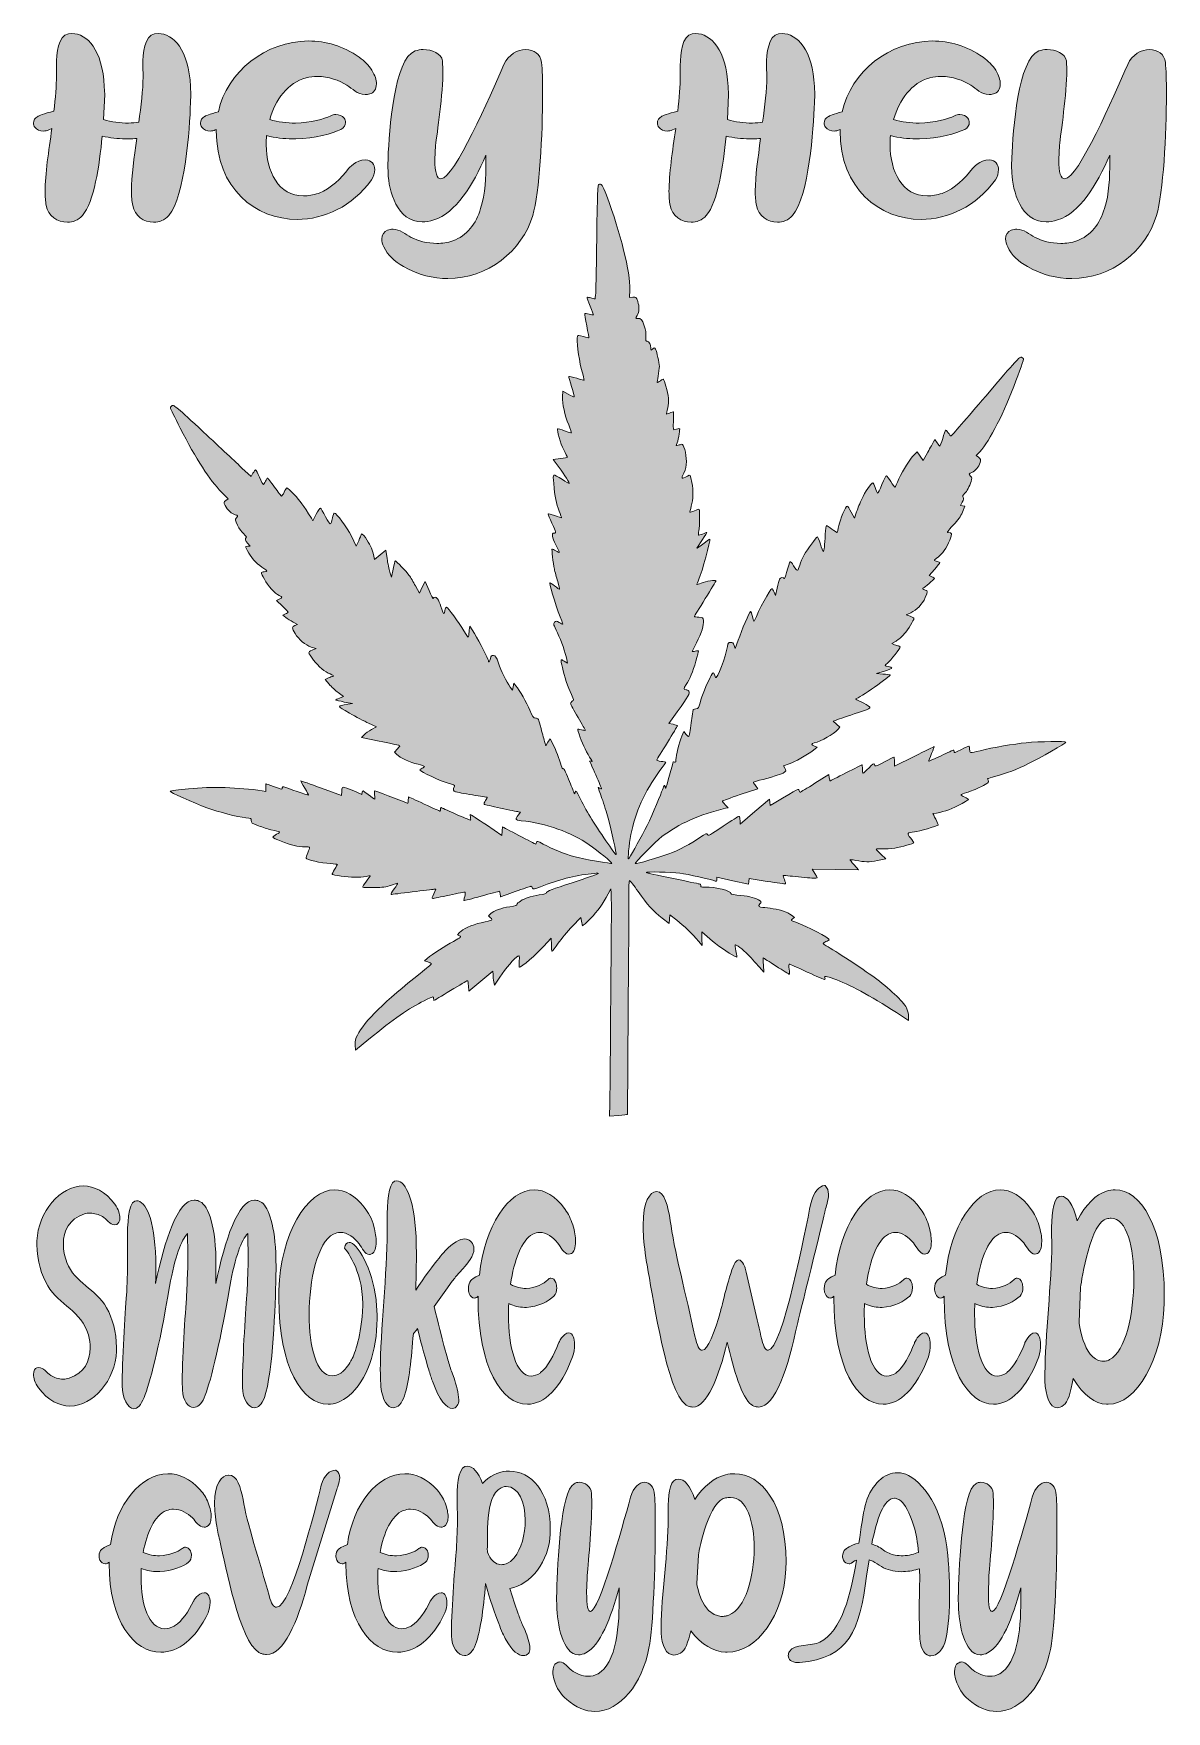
# Model space of a CAD drawing. Extents: x 621 to 1291, y -1420 to -427.
import ezdxf

# ---------------------------------------------------------------- set-up
doc = ezdxf.new("R2010")
doc.units = 0
doc.header["$MEASUREMENT"] = 0
doc.layers.add('katman 1', color=7, linetype='Continuous')

# ---------------------------------------------------------------- blocks, each defined once
blk = doc.blocks.new('block 2')
at = {"layer": 'katman 1', "true_color": 0xff3f6c}
h = blk.add_hatch(color=13, dxfattribs=at)
h.dxf.hatch_style = 2
edge = h.paths.add_edge_path()
edge.add_spline(control_points=[(679.5, -529.09), (678.88, -526.73), (678.67, -523.68), (678.67, -520.47), (678.67, -511.84), (680.33, -500.85), (681.79, -489.52), (680.33, -489.69), (678.88, -489.69), (677.21, -489.69), (677.21, -489.69), (675.13, -489.69), (675.13, -489.69), (670.54, -489.69), (665.96, -489.18), (661.38, -488.17), (659.71, -505.75), (656.59, -527.06), (649.72, -535.01), (647.22, -537.89), (644.09, -539.07), (640.76, -539.07), (635.14, -539.07), (629.31, -535.35), (628.26, -529.09), (627.85, -526.73), (627.64, -524.02), (627.64, -520.81), (627.64, -510.66), (629.72, -496.96), (631.6, -483.6), (631.6, -483.6), (629.72, -484.45), (629.72, -484.45), (628.68, -484.95), (627.64, -485.12), (626.6, -485.12), (624.52, -485.12), (622.64, -484.45), (621.6, -482.92), (620.97, -482.25), (620.77, -481.23), (620.77, -480.39), (620.77, -478.86), (621.6, -477.34), (623.27, -476.5), (623.47, -476.5), (627.01, -474.47), (632.85, -473.45), (633.68, -465.67), (634.3, -458.23), (634.3, -452.31), (634.3, -452.31), (634.3, -446.39), (634.3, -446.39), (634.3, -438.95), (635.35, -428.81), (641.39, -427.62), (641.39, -427.62), (643.47, -427.45), (643.47, -427.45), (652.42, -427.45), (661.59, -437.09), (662.63, -458.74), (662.63, -458.74), (662.84, -463.47), (662.84, -463.47), (662.84, -463.47), (662.21, -478.36), (662.21, -478.36), (666.8, -479.88), (672, -480.39), (677, -480.39), (679.08, -480.22), (681.17, -480.22), (683.04, -479.88), (684.29, -470.24), (685.54, -460.77), (685.54, -453.16), (685.54, -453.16), (685.33, -446.39), (685.33, -446.39), (685.33, -438.95), (686.37, -428.81), (692.41, -427.62), (692.41, -427.62), (694.5, -427.45), (694.5, -427.45), (703.45, -427.45), (712.62, -437.09), (713.66, -458.74), (713.66, -458.74), (713.87, -463.47), (713.87, -463.47), (713.87, -463.47), (713.66, -468.38), (713.66, -468.38), (713.03, -484.28), (710.53, -523.51), (700.74, -535.01), (698.25, -537.89), (695.12, -539.07), (691.79, -539.07), (686.17, -539.07), (680.54, -535.35), (679.5, -529.09)], knot_values=[0, 0, 0, 0, 1, 1, 1, 2, 2, 2, 3, 3, 3, 4, 4, 4, 5, 5, 5, 6, 6, 6, 7, 7, 7, 8, 8, 8, 9, 9, 9, 10, 10, 10, 11, 11, 11, 12, 12, 12, 13, 13, 13, 14, 14, 14, 15, 15, 15, 16, 16, 16, 17, 17, 17, 18, 18, 18, 19, 19, 19, 20, 20, 20, 21, 21, 21, 22, 22, 22, 23, 23, 23, 24, 24, 24, 25, 25, 25, 26, 26, 26, 27, 27, 27, 28, 28, 28, 29, 29, 29, 30, 30, 30, 31, 31, 31, 32, 32, 32, 33, 33, 33, 34, 34, 34, 35, 35, 35, 35], degree=3, periodic=1)
h = blk.add_hatch(color=13, dxfattribs=at)
h.dxf.hatch_style = 2
edge = h.paths.add_edge_path()
edge.add_spline(control_points=[(728.86, -484.95), (728.86, -484.95), (728.86, -484.11), (728.86, -484.11), (728.86, -484.11), (728.24, -484.45), (728.24, -484.45), (727.4, -484.95), (726.36, -485.12), (725.32, -485.12), (723.45, -485.12), (721.36, -484.45), (720.32, -482.92), (719.7, -482.08), (719.49, -481.23), (719.49, -480.39), (719.49, -478.86), (720.32, -477.34), (721.99, -476.5), (721.99, -476.5), (725.11, -474.81), (730.11, -473.79), (735.11, -449.95), (758.44, -431.85), (783.43, -431.85), (793.64, -431.85), (803.84, -434.72), (813.42, -441.49), (816.76, -443.86), (818.84, -445.89), (820.92, -449.1), (822.8, -452.31), (823.63, -455.02), (823.63, -457.22), (823.63, -460.43), (821.96, -462.63), (819.67, -463.14), (818.63, -463.47), (817.8, -463.47), (816.96, -463.47), (812.17, -463.47), (809.47, -460.09), (806.13, -457.89), (801.76, -455.19), (795.3, -452.82), (788.64, -452.82), (786.35, -452.82), (784.26, -453.16), (781.97, -453.67), (771.14, -456.54), (763.85, -466.52), (760.52, -478.36), (765.31, -479.88), (770.73, -480.39), (775.73, -480.39), (784.68, -480.22), (792.8, -478.02), (796.55, -476.16), (797.59, -475.65), (798.64, -475.31), (799.68, -475.31), (801.55, -475.31), (803.43, -476.16), (804.47, -477.51), (805.09, -478.36), (805.3, -479.2), (805.3, -480.05), (805.3, -481.57), (804.47, -483.26), (802.59, -484.11), (797.8, -486.64), (787.18, -489.52), (775.93, -489.69), (775.93, -489.69), (773.85, -489.69), (773.85, -489.69), (768.85, -489.69), (763.85, -489.18), (758.65, -487.83), (758.44, -489.69), (758.44, -491.55), (758.44, -493.24), (758.44, -508.97), (765.52, -523.51), (780.52, -523.51), (783.22, -523.51), (786.14, -523), (789.26, -521.99), (789.26, -521.99), (789.68, -521.82), (789.68, -521.82), (796.55, -519.11), (802.8, -513.03), (807.17, -507.28), (807.17, -507.28), (811.34, -502.2), (817.17, -502.2), (820.92, -502.37), (822.59, -504.91), (822.59, -507.95), (822.59, -509.98), (821.96, -512.18), (820.71, -514.04), (809.26, -529.77), (792.8, -537.38), (776.77, -537.38), (751.98, -537.38), (728.86, -519.28), (728.86, -484.95)], knot_values=[0, 0, 0, 0, 1, 1, 1, 2, 2, 2, 3, 3, 3, 4, 4, 4, 5, 5, 5, 6, 6, 6, 7, 7, 7, 8, 8, 8, 9, 9, 9, 10, 10, 10, 11, 11, 11, 12, 12, 12, 13, 13, 13, 14, 14, 14, 15, 15, 15, 16, 16, 16, 17, 17, 17, 18, 18, 18, 19, 19, 19, 20, 20, 20, 21, 21, 21, 22, 22, 22, 23, 23, 23, 24, 24, 24, 25, 25, 25, 26, 26, 26, 27, 27, 27, 28, 28, 28, 29, 29, 29, 30, 30, 30, 31, 31, 31, 32, 32, 32, 33, 33, 33, 34, 34, 34, 35, 35, 35, 36, 36, 36, 36], degree=3, periodic=1)
at = {"layer": 'katman 1', "true_color": 0x2a79ff}
h = blk.add_hatch(color=150, dxfattribs=at)
h.dxf.hatch_style = 2
edge = h.paths.add_edge_path()
edge.add_spline(control_points=[(1048.56, -529.09), (1047.94, -526.73), (1047.73, -523.68), (1047.73, -520.47), (1047.73, -511.84), (1049.4, -500.85), (1050.86, -489.52), (1049.4, -489.69), (1047.94, -489.69), (1046.27, -489.69), (1046.27, -489.69), (1044.19, -489.69), (1044.19, -489.69), (1039.61, -489.69), (1035.03, -489.18), (1030.44, -488.17), (1028.78, -505.75), (1025.65, -527.06), (1018.78, -535.01), (1016.28, -537.89), (1013.16, -539.07), (1009.82, -539.07), (1004.2, -539.07), (998.37, -535.35), (997.33, -529.09), (996.91, -526.73), (996.7, -524.02), (996.7, -520.81), (996.7, -510.66), (998.79, -496.96), (1000.66, -483.6), (1000.66, -483.6), (998.79, -484.45), (998.79, -484.45), (997.74, -484.95), (996.7, -485.12), (995.66, -485.12), (993.58, -485.12), (991.7, -484.45), (990.66, -482.92), (990.04, -482.25), (989.83, -481.23), (989.83, -480.39), (989.83, -478.86), (990.66, -477.34), (992.33, -476.5), (992.54, -476.5), (996.08, -474.47), (1001.91, -473.45), (1002.74, -465.67), (1003.37, -458.23), (1003.37, -452.31), (1003.37, -452.31), (1003.37, -446.39), (1003.37, -446.39), (1003.37, -438.95), (1004.41, -428.81), (1010.45, -427.62), (1010.45, -427.62), (1012.53, -427.45), (1012.53, -427.45), (1021.49, -427.45), (1030.65, -437.09), (1031.69, -458.74), (1031.69, -458.74), (1031.9, -463.47), (1031.9, -463.47), (1031.9, -463.47), (1031.28, -478.36), (1031.28, -478.36), (1035.86, -479.88), (1041.07, -480.39), (1046.07, -480.39), (1048.15, -480.22), (1050.23, -480.22), (1052.11, -479.88), (1053.35, -470.24), (1054.6, -460.77), (1054.6, -453.16), (1054.6, -453.16), (1054.4, -446.39), (1054.4, -446.39), (1054.4, -438.95), (1055.44, -428.81), (1061.48, -427.62), (1061.48, -427.62), (1063.56, -427.45), (1063.56, -427.45), (1072.52, -427.45), (1081.68, -437.09), (1082.72, -458.74), (1082.72, -458.74), (1082.93, -463.47), (1082.93, -463.47), (1082.93, -463.47), (1082.72, -468.38), (1082.72, -468.38), (1082.1, -484.28), (1079.6, -523.51), (1069.81, -535.01), (1067.31, -537.89), (1064.19, -539.07), (1060.85, -539.07), (1055.23, -539.07), (1049.61, -535.35), (1048.56, -529.09)], knot_values=[0, 0, 0, 0, 1, 1, 1, 2, 2, 2, 3, 3, 3, 4, 4, 4, 5, 5, 5, 6, 6, 6, 7, 7, 7, 8, 8, 8, 9, 9, 9, 10, 10, 10, 11, 11, 11, 12, 12, 12, 13, 13, 13, 14, 14, 14, 15, 15, 15, 16, 16, 16, 17, 17, 17, 18, 18, 18, 19, 19, 19, 20, 20, 20, 21, 21, 21, 22, 22, 22, 23, 23, 23, 24, 24, 24, 25, 25, 25, 26, 26, 26, 27, 27, 27, 28, 28, 28, 29, 29, 29, 30, 30, 30, 31, 31, 31, 32, 32, 32, 33, 33, 33, 34, 34, 34, 35, 35, 35, 35], degree=3, periodic=1)
h = blk.add_hatch(color=150, dxfattribs=at)
h.dxf.hatch_style = 2
edge = h.paths.add_edge_path()
edge.add_spline(control_points=[(1097.93, -484.95), (1097.93, -484.95), (1097.93, -484.11), (1097.93, -484.11), (1097.93, -484.11), (1097.3, -484.45), (1097.3, -484.45), (1096.47, -484.95), (1095.43, -485.12), (1094.39, -485.12), (1092.51, -485.12), (1090.43, -484.45), (1089.39, -482.92), (1088.76, -482.08), (1088.55, -481.23), (1088.55, -480.39), (1088.55, -478.86), (1089.39, -477.34), (1091.05, -476.5), (1091.05, -476.5), (1094.18, -474.81), (1099.18, -473.79), (1104.17, -449.95), (1127.5, -431.85), (1152.49, -431.85), (1162.7, -431.85), (1172.91, -434.72), (1182.49, -441.49), (1185.82, -443.86), (1187.9, -445.89), (1189.98, -449.1), (1191.86, -452.31), (1192.69, -455.02), (1192.69, -457.22), (1192.69, -460.43), (1191.03, -462.63), (1188.74, -463.14), (1187.69, -463.47), (1186.86, -463.47), (1186.03, -463.47), (1181.24, -463.47), (1178.53, -460.09), (1175.2, -457.89), (1170.82, -455.19), (1164.37, -452.82), (1157.7, -452.82), (1155.41, -452.82), (1153.33, -453.16), (1151.04, -453.67), (1140.21, -456.54), (1132.92, -466.52), (1129.58, -478.36), (1134.37, -479.88), (1139.79, -480.39), (1144.79, -480.39), (1153.74, -480.22), (1161.87, -478.02), (1165.62, -476.16), (1166.66, -475.65), (1167.7, -475.31), (1168.74, -475.31), (1170.62, -475.31), (1172.49, -476.16), (1173.53, -477.51), (1174.16, -478.36), (1174.36, -479.2), (1174.36, -480.05), (1174.36, -481.57), (1173.53, -483.26), (1171.66, -484.11), (1166.87, -486.64), (1156.24, -489.52), (1145, -489.69), (1145, -489.69), (1142.91, -489.69), (1142.91, -489.69), (1137.92, -489.69), (1132.92, -489.18), (1127.71, -487.83), (1127.5, -489.69), (1127.5, -491.55), (1127.5, -493.24), (1127.5, -508.97), (1134.58, -523.51), (1149.58, -523.51), (1152.29, -523.51), (1155.2, -523), (1158.33, -521.99), (1158.33, -521.99), (1158.74, -521.82), (1158.74, -521.82), (1165.62, -519.11), (1171.86, -513.03), (1176.24, -507.28), (1176.24, -507.28), (1180.4, -502.2), (1186.24, -502.2), (1189.98, -502.37), (1191.65, -504.91), (1191.65, -507.95), (1191.65, -509.98), (1191.03, -512.18), (1189.78, -514.04), (1178.32, -529.77), (1161.87, -537.38), (1145.83, -537.38), (1121.05, -537.38), (1097.93, -519.28), (1097.93, -484.95)], knot_values=[0, 0, 0, 0, 1, 1, 1, 2, 2, 2, 3, 3, 3, 4, 4, 4, 5, 5, 5, 6, 6, 6, 7, 7, 7, 8, 8, 8, 9, 9, 9, 10, 10, 10, 11, 11, 11, 12, 12, 12, 13, 13, 13, 14, 14, 14, 15, 15, 15, 16, 16, 16, 17, 17, 17, 18, 18, 18, 19, 19, 19, 20, 20, 20, 21, 21, 21, 22, 22, 22, 23, 23, 23, 24, 24, 24, 25, 25, 25, 26, 26, 26, 27, 27, 27, 28, 28, 28, 29, 29, 29, 30, 30, 30, 31, 31, 31, 32, 32, 32, 33, 33, 33, 34, 34, 34, 35, 35, 35, 36, 36, 36, 36], degree=3, periodic=1)
at = {"layer": 'katman 1', "true_color": 0xff3f6c}
h = blk.add_hatch(color=13, dxfattribs=at)
h.dxf.hatch_style = 2
edge = h.paths.add_edge_path()
edge.add_spline(control_points=[(839.67, -565.28), (834.25, -562.24), (830.29, -558.69), (828, -553.62), (827.17, -551.92), (826.75, -550.4), (826.75, -549.05), (826.75, -546.34), (828.21, -544.48), (830.09, -543.81), (831.13, -543.47), (832.38, -543.13), (833.42, -543.13), (837.58, -543.13), (840.71, -546.34), (844.25, -548.03), (848.21, -550.06), (853.62, -551.59), (859.45, -551.59), (862.58, -551.59), (865.7, -551.25), (868.83, -550.06), (877.16, -547.19), (882.57, -539.92), (885.28, -530.95), (888.2, -522.16), (888.4, -512.35), (888.4, -503.22), (888.4, -503.22), (888.4, -499.33), (888.4, -499.33), (880.7, -517.25), (870.49, -533.66), (857.58, -537.72), (855.08, -538.56), (852.79, -538.9), (850.71, -538.9), (835.71, -538.9), (830.92, -520.3), (830.5, -509.98), (830.5, -509.98), (830.29, -505.59), (830.29, -505.59), (830.29, -505.59), (830.5, -501.02), (830.5, -501.02), (831.13, -484.95), (834.04, -442.17), (846.54, -437.77), (848, -437.26), (849.66, -436.92), (851.33, -436.92), (856.54, -436.92), (861.95, -439.29), (862.79, -443.52), (862.79, -443.52), (862.99, -449.27), (862.99, -449.27), (862.99, -462.46), (859.45, -486.81), (858.62, -493.58), (858.62, -493.58), (858.2, -502.03), (858.2, -502.03), (858.2, -509.98), (859.45, -513.36), (861.74, -513.36), (869.87, -513.36), (890.69, -464.49), (899.03, -445.72), (901.73, -439.8), (907.15, -436.92), (911.94, -436.92), (916.73, -436.92), (920.69, -439.46), (921.31, -444.53), (921.73, -448.59), (921.94, -455.19), (921.94, -462.97), (921.94, -486.64), (920.06, -521.82), (916.1, -535.01), (909.86, -556.15), (889.24, -572.39), (865.91, -572.39), (857.16, -572.39), (848.41, -570.19), (839.67, -565.28)], knot_values=[0, 0, 0, 0, 1, 1, 1, 2, 2, 2, 3, 3, 3, 4, 4, 4, 5, 5, 5, 6, 6, 6, 7, 7, 7, 8, 8, 8, 9, 9, 9, 10, 10, 10, 11, 11, 11, 12, 12, 12, 13, 13, 13, 14, 14, 14, 15, 15, 15, 16, 16, 16, 17, 17, 17, 18, 18, 18, 19, 19, 19, 20, 20, 20, 21, 21, 21, 22, 22, 22, 23, 23, 23, 24, 24, 24, 25, 25, 25, 26, 26, 26, 27, 27, 27, 28, 28, 28, 29, 29, 29, 29], degree=3, periodic=1)
at = {"layer": 'katman 1', "true_color": 0x2a79ff}
h = blk.add_hatch(color=150, dxfattribs=at)
h.dxf.hatch_style = 2
edge = h.paths.add_edge_path()
edge.add_spline(control_points=[(1208.73, -565.28), (1203.32, -562.24), (1199.36, -558.69), (1197.07, -553.62), (1196.23, -551.92), (1195.82, -550.4), (1195.82, -549.05), (1195.82, -546.34), (1197.28, -544.48), (1199.15, -543.81), (1200.19, -543.47), (1201.44, -543.13), (1202.48, -543.13), (1206.65, -543.13), (1209.77, -546.34), (1213.31, -548.03), (1217.27, -550.06), (1222.69, -551.59), (1228.52, -551.59), (1231.64, -551.59), (1234.77, -551.25), (1237.89, -550.06), (1246.22, -547.19), (1251.64, -539.92), (1254.34, -530.95), (1257.26, -522.16), (1257.47, -512.35), (1257.47, -503.22), (1257.47, -503.22), (1257.47, -499.33), (1257.47, -499.33), (1249.76, -517.25), (1239.56, -533.66), (1226.64, -537.72), (1224.14, -538.56), (1221.85, -538.9), (1219.77, -538.9), (1204.77, -538.9), (1199.98, -520.3), (1199.57, -509.98), (1199.57, -509.98), (1199.36, -505.59), (1199.36, -505.59), (1199.36, -505.59), (1199.57, -501.02), (1199.57, -501.02), (1200.19, -484.95), (1203.11, -442.17), (1215.6, -437.77), (1217.06, -437.26), (1218.73, -436.92), (1220.39, -436.92), (1225.6, -436.92), (1231.02, -439.29), (1231.85, -443.52), (1231.85, -443.52), (1232.06, -449.27), (1232.06, -449.27), (1232.06, -462.46), (1228.52, -486.81), (1227.68, -493.58), (1227.68, -493.58), (1227.27, -502.03), (1227.27, -502.03), (1227.27, -509.98), (1228.52, -513.36), (1230.81, -513.36), (1238.93, -513.36), (1259.76, -464.49), (1268.09, -445.72), (1270.8, -439.8), (1276.21, -436.92), (1281, -436.92), (1285.79, -436.92), (1289.75, -439.46), (1290.38, -444.53), (1290.79, -448.59), (1291, -455.19), (1291, -462.97), (1291, -486.64), (1289.13, -521.82), (1285.17, -535.01), (1278.92, -556.15), (1258.3, -572.39), (1234.97, -572.39), (1226.23, -572.39), (1217.48, -570.19), (1208.73, -565.28)], knot_values=[0, 0, 0, 0, 1, 1, 1, 2, 2, 2, 3, 3, 3, 4, 4, 4, 5, 5, 5, 6, 6, 6, 7, 7, 7, 8, 8, 8, 9, 9, 9, 10, 10, 10, 11, 11, 11, 12, 12, 12, 13, 13, 13, 14, 14, 14, 15, 15, 15, 16, 16, 16, 17, 17, 17, 18, 18, 18, 19, 19, 19, 20, 20, 20, 21, 21, 21, 22, 22, 22, 23, 23, 23, 24, 24, 24, 25, 25, 25, 26, 26, 26, 27, 27, 27, 28, 28, 28, 29, 29, 29, 29], degree=3, periodic=1)
at = {"layer": 'katman 1', "lineweight": 0}
for points, knots in [([(679.5, -529.09), (678.88, -526.73), (678.67, -523.68), (678.67, -520.47), (678.67, -511.84), (680.33, -500.85), (681.79, -489.52), (680.33, -489.69), (678.88, -489.69), (677.21, -489.69), (677.21, -489.69), (675.13, -489.69), (675.13, -489.69), (670.54, -489.69), (665.96, -489.18), (661.38, -488.17), (659.71, -505.75), (656.59, -527.06), (649.72, -535.01), (647.22, -537.89), (644.09, -539.07), (640.76, -539.07), (635.14, -539.07), (629.31, -535.35), (628.26, -529.09), (627.85, -526.73), (627.64, -524.02), (627.64, -520.81), (627.64, -510.66), (629.72, -496.96), (631.6, -483.6), (631.6, -483.6), (629.72, -484.45), (629.72, -484.45), (628.68, -484.95), (627.64, -485.12), (626.6, -485.12), (624.52, -485.12), (622.64, -484.45), (621.6, -482.92), (620.97, -482.25), (620.77, -481.23), (620.77, -480.39), (620.77, -478.86), (621.6, -477.34), (623.27, -476.5), (623.47, -476.5), (627.01, -474.47), (632.85, -473.45), (633.68, -465.67), (634.3, -458.23), (634.3, -452.31), (634.3, -452.31), (634.3, -446.39), (634.3, -446.39), (634.3, -438.95), (635.35, -428.81), (641.39, -427.62), (641.39, -427.62), (643.47, -427.45), (643.47, -427.45), (652.42, -427.45), (661.59, -437.09), (662.63, -458.74), (662.63, -458.74), (662.84, -463.47), (662.84, -463.47), (662.84, -463.47), (662.21, -478.36), (662.21, -478.36), (666.8, -479.88), (672, -480.39), (677, -480.39), (679.08, -480.22), (681.17, -480.22), (683.04, -479.88), (684.29, -470.24), (685.54, -460.77), (685.54, -453.16), (685.54, -453.16), (685.33, -446.39), (685.33, -446.39), (685.33, -438.95), (686.37, -428.81), (692.41, -427.62), (692.41, -427.62), (694.5, -427.45), (694.5, -427.45), (703.45, -427.45), (712.62, -437.09), (713.66, -458.74), (713.66, -458.74), (713.87, -463.47), (713.87, -463.47), (713.87, -463.47), (713.66, -468.38), (713.66, -468.38), (713.03, -484.28), (710.53, -523.51), (700.74, -535.01), (698.25, -537.89), (695.12, -539.07), (691.79, -539.07), (686.17, -539.07), (680.54, -535.35), (679.5, -529.09)], [0, 0, 0, 0, 1, 1, 1, 2, 2, 2, 3, 3, 3, 4, 4, 4, 5, 5, 5, 6, 6, 6, 7, 7, 7, 8, 8, 8, 9, 9, 9, 10, 10, 10, 11, 11, 11, 12, 12, 12, 13, 13, 13, 14, 14, 14, 15, 15, 15, 16, 16, 16, 17, 17, 17, 18, 18, 18, 19, 19, 19, 20, 20, 20, 21, 21, 21, 22, 22, 22, 23, 23, 23, 24, 24, 24, 25, 25, 25, 26, 26, 26, 27, 27, 27, 28, 28, 28, 29, 29, 29, 30, 30, 30, 31, 31, 31, 32, 32, 32, 33, 33, 33, 34, 34, 34, 35, 35, 35, 35]), ([(728.86, -484.95), (728.86, -484.95), (728.86, -484.11), (728.86, -484.11), (728.86, -484.11), (728.24, -484.45), (728.24, -484.45), (727.4, -484.95), (726.36, -485.12), (725.32, -485.12), (723.45, -485.12), (721.36, -484.45), (720.32, -482.92), (719.7, -482.08), (719.49, -481.23), (719.49, -480.39), (719.49, -478.86), (720.32, -477.34), (721.99, -476.5), (721.99, -476.5), (725.11, -474.81), (730.11, -473.79), (735.11, -449.95), (758.44, -431.85), (783.43, -431.85), (793.64, -431.85), (803.84, -434.72), (813.42, -441.49), (816.76, -443.86), (818.84, -445.89), (820.92, -449.1), (822.8, -452.31), (823.63, -455.02), (823.63, -457.22), (823.63, -460.43), (821.96, -462.63), (819.67, -463.14), (818.63, -463.47), (817.8, -463.47), (816.96, -463.47), (812.17, -463.47), (809.47, -460.09), (806.13, -457.89), (801.76, -455.19), (795.3, -452.82), (788.64, -452.82), (786.35, -452.82), (784.26, -453.16), (781.97, -453.67), (771.14, -456.54), (763.85, -466.52), (760.52, -478.36), (765.31, -479.88), (770.73, -480.39), (775.73, -480.39), (784.68, -480.22), (792.8, -478.02), (796.55, -476.16), (797.59, -475.65), (798.64, -475.31), (799.68, -475.31), (801.55, -475.31), (803.43, -476.16), (804.47, -477.51), (805.09, -478.36), (805.3, -479.2), (805.3, -480.05), (805.3, -481.57), (804.47, -483.26), (802.59, -484.11), (797.8, -486.64), (787.18, -489.52), (775.93, -489.69), (775.93, -489.69), (773.85, -489.69), (773.85, -489.69), (768.85, -489.69), (763.85, -489.18), (758.65, -487.83), (758.44, -489.69), (758.44, -491.55), (758.44, -493.24), (758.44, -508.97), (765.52, -523.51), (780.52, -523.51), (783.22, -523.51), (786.14, -523), (789.26, -521.99), (789.26, -521.99), (789.68, -521.82), (789.68, -521.82), (796.55, -519.11), (802.8, -513.03), (807.17, -507.28), (807.17, -507.28), (811.34, -502.2), (817.17, -502.2), (820.92, -502.37), (822.59, -504.91), (822.59, -507.95), (822.59, -509.98), (821.96, -512.18), (820.71, -514.04), (809.26, -529.77), (792.8, -537.38), (776.77, -537.38), (751.98, -537.38), (728.86, -519.28), (728.86, -484.95)], [0, 0, 0, 0, 1, 1, 1, 2, 2, 2, 3, 3, 3, 4, 4, 4, 5, 5, 5, 6, 6, 6, 7, 7, 7, 8, 8, 8, 9, 9, 9, 10, 10, 10, 11, 11, 11, 12, 12, 12, 13, 13, 13, 14, 14, 14, 15, 15, 15, 16, 16, 16, 17, 17, 17, 18, 18, 18, 19, 19, 19, 20, 20, 20, 21, 21, 21, 22, 22, 22, 23, 23, 23, 24, 24, 24, 25, 25, 25, 26, 26, 26, 27, 27, 27, 28, 28, 28, 29, 29, 29, 30, 30, 30, 31, 31, 31, 32, 32, 32, 33, 33, 33, 34, 34, 34, 35, 35, 35, 36, 36, 36, 36]), ([(1048.56, -529.09), (1047.94, -526.73), (1047.73, -523.68), (1047.73, -520.47), (1047.73, -511.84), (1049.4, -500.85), (1050.86, -489.52), (1049.4, -489.69), (1047.94, -489.69), (1046.27, -489.69), (1046.27, -489.69), (1044.19, -489.69), (1044.19, -489.69), (1039.61, -489.69), (1035.03, -489.18), (1030.44, -488.17), (1028.78, -505.75), (1025.65, -527.06), (1018.78, -535.01), (1016.28, -537.89), (1013.16, -539.07), (1009.82, -539.07), (1004.2, -539.07), (998.37, -535.35), (997.33, -529.09), (996.91, -526.73), (996.7, -524.02), (996.7, -520.81), (996.7, -510.66), (998.79, -496.96), (1000.66, -483.6), (1000.66, -483.6), (998.79, -484.45), (998.79, -484.45), (997.74, -484.95), (996.7, -485.12), (995.66, -485.12), (993.58, -485.12), (991.7, -484.45), (990.66, -482.92), (990.04, -482.25), (989.83, -481.23), (989.83, -480.39), (989.83, -478.86), (990.66, -477.34), (992.33, -476.5), (992.54, -476.5), (996.08, -474.47), (1001.91, -473.45), (1002.74, -465.67), (1003.37, -458.23), (1003.37, -452.31), (1003.37, -452.31), (1003.37, -446.39), (1003.37, -446.39), (1003.37, -438.95), (1004.41, -428.81), (1010.45, -427.62), (1010.45, -427.62), (1012.53, -427.45), (1012.53, -427.45), (1021.49, -427.45), (1030.65, -437.09), (1031.69, -458.74), (1031.69, -458.74), (1031.9, -463.47), (1031.9, -463.47), (1031.9, -463.47), (1031.28, -478.36), (1031.28, -478.36), (1035.86, -479.88), (1041.07, -480.39), (1046.07, -480.39), (1048.15, -480.22), (1050.23, -480.22), (1052.11, -479.88), (1053.35, -470.24), (1054.6, -460.77), (1054.6, -453.16), (1054.6, -453.16), (1054.4, -446.39), (1054.4, -446.39), (1054.4, -438.95), (1055.44, -428.81), (1061.48, -427.62), (1061.48, -427.62), (1063.56, -427.45), (1063.56, -427.45), (1072.52, -427.45), (1081.68, -437.09), (1082.72, -458.74), (1082.72, -458.74), (1082.93, -463.47), (1082.93, -463.47), (1082.93, -463.47), (1082.72, -468.38), (1082.72, -468.38), (1082.1, -484.28), (1079.6, -523.51), (1069.81, -535.01), (1067.31, -537.89), (1064.19, -539.07), (1060.85, -539.07), (1055.23, -539.07), (1049.61, -535.35), (1048.56, -529.09)], [0, 0, 0, 0, 1, 1, 1, 2, 2, 2, 3, 3, 3, 4, 4, 4, 5, 5, 5, 6, 6, 6, 7, 7, 7, 8, 8, 8, 9, 9, 9, 10, 10, 10, 11, 11, 11, 12, 12, 12, 13, 13, 13, 14, 14, 14, 15, 15, 15, 16, 16, 16, 17, 17, 17, 18, 18, 18, 19, 19, 19, 20, 20, 20, 21, 21, 21, 22, 22, 22, 23, 23, 23, 24, 24, 24, 25, 25, 25, 26, 26, 26, 27, 27, 27, 28, 28, 28, 29, 29, 29, 30, 30, 30, 31, 31, 31, 32, 32, 32, 33, 33, 33, 34, 34, 34, 35, 35, 35, 35]), ([(1097.93, -484.95), (1097.93, -484.95), (1097.93, -484.11), (1097.93, -484.11), (1097.93, -484.11), (1097.3, -484.45), (1097.3, -484.45), (1096.47, -484.95), (1095.43, -485.12), (1094.39, -485.12), (1092.51, -485.12), (1090.43, -484.45), (1089.39, -482.92), (1088.76, -482.08), (1088.55, -481.23), (1088.55, -480.39), (1088.55, -478.86), (1089.39, -477.34), (1091.05, -476.5), (1091.05, -476.5), (1094.18, -474.81), (1099.18, -473.79), (1104.17, -449.95), (1127.5, -431.85), (1152.49, -431.85), (1162.7, -431.85), (1172.91, -434.72), (1182.49, -441.49), (1185.82, -443.86), (1187.9, -445.89), (1189.98, -449.1), (1191.86, -452.31), (1192.69, -455.02), (1192.69, -457.22), (1192.69, -460.43), (1191.03, -462.63), (1188.74, -463.14), (1187.69, -463.47), (1186.86, -463.47), (1186.03, -463.47), (1181.24, -463.47), (1178.53, -460.09), (1175.2, -457.89), (1170.82, -455.19), (1164.37, -452.82), (1157.7, -452.82), (1155.41, -452.82), (1153.33, -453.16), (1151.04, -453.67), (1140.21, -456.54), (1132.92, -466.52), (1129.58, -478.36), (1134.37, -479.88), (1139.79, -480.39), (1144.79, -480.39), (1153.74, -480.22), (1161.87, -478.02), (1165.62, -476.16), (1166.66, -475.65), (1167.7, -475.31), (1168.74, -475.31), (1170.62, -475.31), (1172.49, -476.16), (1173.53, -477.51), (1174.16, -478.36), (1174.36, -479.2), (1174.36, -480.05), (1174.36, -481.57), (1173.53, -483.26), (1171.66, -484.11), (1166.87, -486.64), (1156.24, -489.52), (1145, -489.69), (1145, -489.69), (1142.91, -489.69), (1142.91, -489.69), (1137.92, -489.69), (1132.92, -489.18), (1127.71, -487.83), (1127.5, -489.69), (1127.5, -491.55), (1127.5, -493.24), (1127.5, -508.97), (1134.58, -523.51), (1149.58, -523.51), (1152.29, -523.51), (1155.2, -523), (1158.33, -521.99), (1158.33, -521.99), (1158.74, -521.82), (1158.74, -521.82), (1165.62, -519.11), (1171.86, -513.03), (1176.24, -507.28), (1176.24, -507.28), (1180.4, -502.2), (1186.24, -502.2), (1189.98, -502.37), (1191.65, -504.91), (1191.65, -507.95), (1191.65, -509.98), (1191.03, -512.18), (1189.78, -514.04), (1178.32, -529.77), (1161.87, -537.38), (1145.83, -537.38), (1121.05, -537.38), (1097.93, -519.28), (1097.93, -484.95)], [0, 0, 0, 0, 1, 1, 1, 2, 2, 2, 3, 3, 3, 4, 4, 4, 5, 5, 5, 6, 6, 6, 7, 7, 7, 8, 8, 8, 9, 9, 9, 10, 10, 10, 11, 11, 11, 12, 12, 12, 13, 13, 13, 14, 14, 14, 15, 15, 15, 16, 16, 16, 17, 17, 17, 18, 18, 18, 19, 19, 19, 20, 20, 20, 21, 21, 21, 22, 22, 22, 23, 23, 23, 24, 24, 24, 25, 25, 25, 26, 26, 26, 27, 27, 27, 28, 28, 28, 29, 29, 29, 30, 30, 30, 31, 31, 31, 32, 32, 32, 33, 33, 33, 34, 34, 34, 35, 35, 35, 36, 36, 36, 36]), ([(839.67, -565.28), (834.25, -562.24), (830.29, -558.69), (828, -553.62), (827.17, -551.92), (826.75, -550.4), (826.75, -549.05), (826.75, -546.34), (828.21, -544.48), (830.09, -543.81), (831.13, -543.47), (832.38, -543.13), (833.42, -543.13), (837.58, -543.13), (840.71, -546.34), (844.25, -548.03), (848.21, -550.06), (853.62, -551.59), (859.45, -551.59), (862.58, -551.59), (865.7, -551.25), (868.83, -550.06), (877.16, -547.19), (882.57, -539.92), (885.28, -530.95), (888.2, -522.16), (888.4, -512.35), (888.4, -503.22), (888.4, -503.22), (888.4, -499.33), (888.4, -499.33), (880.7, -517.25), (870.49, -533.66), (857.58, -537.72), (855.08, -538.56), (852.79, -538.9), (850.71, -538.9), (835.71, -538.9), (830.92, -520.3), (830.5, -509.98), (830.5, -509.98), (830.29, -505.59), (830.29, -505.59), (830.29, -505.59), (830.5, -501.02), (830.5, -501.02), (831.13, -484.95), (834.04, -442.17), (846.54, -437.77), (848, -437.26), (849.66, -436.92), (851.33, -436.92), (856.54, -436.92), (861.95, -439.29), (862.79, -443.52), (862.79, -443.52), (862.99, -449.27), (862.99, -449.27), (862.99, -462.46), (859.45, -486.81), (858.62, -493.58), (858.62, -493.58), (858.2, -502.03), (858.2, -502.03), (858.2, -509.98), (859.45, -513.36), (861.74, -513.36), (869.87, -513.36), (890.69, -464.49), (899.03, -445.72), (901.73, -439.8), (907.15, -436.92), (911.94, -436.92), (916.73, -436.92), (920.69, -439.46), (921.31, -444.53), (921.73, -448.59), (921.94, -455.19), (921.94, -462.97), (921.94, -486.64), (920.06, -521.82), (916.1, -535.01), (909.86, -556.15), (889.24, -572.39), (865.91, -572.39), (857.16, -572.39), (848.41, -570.19), (839.67, -565.28)], [0, 0, 0, 0, 1, 1, 1, 2, 2, 2, 3, 3, 3, 4, 4, 4, 5, 5, 5, 6, 6, 6, 7, 7, 7, 8, 8, 8, 9, 9, 9, 10, 10, 10, 11, 11, 11, 12, 12, 12, 13, 13, 13, 14, 14, 14, 15, 15, 15, 16, 16, 16, 17, 17, 17, 18, 18, 18, 19, 19, 19, 20, 20, 20, 21, 21, 21, 22, 22, 22, 23, 23, 23, 24, 24, 24, 25, 25, 25, 26, 26, 26, 27, 27, 27, 28, 28, 28, 29, 29, 29, 29]), ([(1208.73, -565.28), (1203.32, -562.24), (1199.36, -558.69), (1197.07, -553.62), (1196.23, -551.92), (1195.82, -550.4), (1195.82, -549.05), (1195.82, -546.34), (1197.28, -544.48), (1199.15, -543.81), (1200.19, -543.47), (1201.44, -543.13), (1202.48, -543.13), (1206.65, -543.13), (1209.77, -546.34), (1213.31, -548.03), (1217.27, -550.06), (1222.69, -551.59), (1228.52, -551.59), (1231.64, -551.59), (1234.77, -551.25), (1237.89, -550.06), (1246.22, -547.19), (1251.64, -539.92), (1254.34, -530.95), (1257.26, -522.16), (1257.47, -512.35), (1257.47, -503.22), (1257.47, -503.22), (1257.47, -499.33), (1257.47, -499.33), (1249.76, -517.25), (1239.56, -533.66), (1226.64, -537.72), (1224.14, -538.56), (1221.85, -538.9), (1219.77, -538.9), (1204.77, -538.9), (1199.98, -520.3), (1199.57, -509.98), (1199.57, -509.98), (1199.36, -505.59), (1199.36, -505.59), (1199.36, -505.59), (1199.57, -501.02), (1199.57, -501.02), (1200.19, -484.95), (1203.11, -442.17), (1215.6, -437.77), (1217.06, -437.26), (1218.73, -436.92), (1220.39, -436.92), (1225.6, -436.92), (1231.02, -439.29), (1231.85, -443.52), (1231.85, -443.52), (1232.06, -449.27), (1232.06, -449.27), (1232.06, -462.46), (1228.52, -486.81), (1227.68, -493.58), (1227.68, -493.58), (1227.27, -502.03), (1227.27, -502.03), (1227.27, -509.98), (1228.52, -513.36), (1230.81, -513.36), (1238.93, -513.36), (1259.76, -464.49), (1268.09, -445.72), (1270.8, -439.8), (1276.21, -436.92), (1281, -436.92), (1285.79, -436.92), (1289.75, -439.46), (1290.38, -444.53), (1290.79, -448.59), (1291, -455.19), (1291, -462.97), (1291, -486.64), (1289.13, -521.82), (1285.17, -535.01), (1278.92, -556.15), (1258.3, -572.39), (1234.97, -572.39), (1226.23, -572.39), (1217.48, -570.19), (1208.73, -565.28)], [0, 0, 0, 0, 1, 1, 1, 2, 2, 2, 3, 3, 3, 4, 4, 4, 5, 5, 5, 6, 6, 6, 7, 7, 7, 8, 8, 8, 9, 9, 9, 10, 10, 10, 11, 11, 11, 12, 12, 12, 13, 13, 13, 14, 14, 14, 15, 15, 15, 16, 16, 16, 17, 17, 17, 18, 18, 18, 19, 19, 19, 20, 20, 20, 21, 21, 21, 22, 22, 22, 23, 23, 23, 24, 24, 24, 25, 25, 25, 26, 26, 26, 27, 27, 27, 28, 28, 28, 29, 29, 29, 29])]:
    blk.add_open_spline(points, degree=3, knots=knots, dxfattribs=at)
blk = doc.blocks.new('block 3')
at = {"layer": 'katman 1', "true_color": 0xa59600}
h = blk.add_hatch(color=54, dxfattribs=at)
h.dxf.hatch_style = 2
edge = h.paths.add_edge_path()
edge.add_spline(control_points=[(623.68, -1228.55), (621.53, -1225.5), (620.77, -1222.65), (620.77, -1220.62), (620.77, -1218.38), (621.53, -1217.16), (622.67, -1216.75), (622.67, -1216.75), (623.94, -1216.55), (623.94, -1216.55), (626.73, -1216.55), (628.5, -1219.6), (630.91, -1221.23), (632.94, -1222.45), (635.6, -1223.47), (638.26, -1223.47), (639.53, -1223.47), (640.67, -1223.26), (641.81, -1222.86), (650.82, -1219.8), (654.24, -1212.69), (654.24, -1204.96), (654.24, -1202.52), (653.86, -1199.87), (653.23, -1197.23), (649.17, -1183.2), (635.98, -1179.54), (629.13, -1168.15), (625.46, -1162.05), (622.79, -1153.51), (622.79, -1143.74), (622.79, -1143.74), (622.79, -1141.71), (622.79, -1141.71), (623.43, -1124.22), (636.49, -1109.17), (650.31, -1109.17), (656.65, -1109.17), (663.24, -1112.42), (668.95, -1119.95), (670.98, -1123.2), (671.87, -1125.85), (671.87, -1128.08), (671.87, -1130.12), (670.98, -1131.54), (669.96, -1131.95), (669.96, -1131.95), (668.7, -1132.15), (668.7, -1132.15), (665.91, -1132.15), (664, -1128.69), (661.47, -1127.27), (659.44, -1126.05), (656.78, -1125.24), (654.24, -1125.24), (653.1, -1125.24), (651.96, -1125.24), (650.82, -1125.64), (641.81, -1128.69), (638.39, -1135.81), (638.39, -1143.54), (638.39, -1147.2), (639.15, -1150.86), (640.55, -1154.52), (645.24, -1166.52), (657.54, -1169.98), (664, -1181.16), (667.43, -1187.27), (669.84, -1195.6), (669.84, -1204.75), (669.84, -1204.75), (669.84, -1206.79), (669.84, -1206.79), (669.08, -1224.28), (656.14, -1239.33), (642.32, -1239.33), (635.85, -1239.33), (629.39, -1236.07), (623.68, -1228.55)], knot_values=[0, 0, 0, 0, 1, 1, 1, 2, 2, 2, 3, 3, 3, 4, 4, 4, 5, 5, 5, 6, 6, 6, 7, 7, 7, 8, 8, 8, 9, 9, 9, 10, 10, 10, 11, 11, 11, 12, 12, 12, 13, 13, 13, 14, 14, 14, 15, 15, 15, 16, 16, 16, 17, 17, 17, 18, 18, 18, 19, 19, 19, 20, 20, 20, 21, 21, 21, 22, 22, 22, 23, 23, 23, 24, 24, 24, 25, 25, 25, 26, 26, 26, 26], degree=3, periodic=1)
h = blk.add_hatch(color=54, dxfattribs=at)
h.dxf.hatch_style = 2
edge = h.paths.add_edge_path()
edge.add_spline(control_points=[(765.82, -1175.47), (765.82, -1175.47), (765.94, -1170.79), (765.94, -1170.79), (766.83, -1137.85), (782.3, -1111.41), (799.04, -1111.41), (804.87, -1111.41), (810.83, -1114.66), (816.41, -1121.78), (818.95, -1125.03), (820.85, -1128.29), (822.12, -1133.17), (823, -1136.63), (823.51, -1139.68), (823.51, -1142.12), (823.51, -1145.98), (822.5, -1148.42), (821.23, -1149.03), (820.6, -1149.44), (819.96, -1149.64), (819.45, -1149.64), (816.79, -1149.64), (815.14, -1145.98), (813.37, -1143.34), (810.7, -1139.68), (806.52, -1136.63), (802.21, -1136.63), (800.81, -1136.63), (799.55, -1137.03), (798.15, -1137.64), (788.77, -1142.52), (783.82, -1164.69), (783.82, -1185.23), (783.82, -1204.14), (788.13, -1221.43), (797.39, -1221.43), (799.04, -1221.43), (800.81, -1221.02), (802.72, -1219.8), (802.72, -1219.8), (802.84, -1219.6), (802.84, -1219.6), (804.87, -1218.18), (806.77, -1215.53), (808.55, -1212.69), (810.45, -1209.23), (814.13, -1200.69), (815.4, -1183.4), (815.52, -1181.77), (815.52, -1180.35), (815.52, -1178.93), (815.52, -1157.98), (804.75, -1145.98), (804.75, -1145.98), (805.13, -1143.54), (806.14, -1142.52), (807.41, -1142.52), (812.23, -1142.52), (821.23, -1157.98), (823.38, -1176.28), (823.77, -1180.15), (824.02, -1183.81), (824.02, -1187.67), (824.02, -1206.79), (818.06, -1224.28), (807.28, -1233.23), (803.22, -1236.68), (799.04, -1238.31), (794.98, -1238.31), (779.89, -1238.31), (765.82, -1216.55), (765.82, -1175.47)], knot_values=[0, 0, 0, 0, 1, 1, 1, 2, 2, 2, 3, 3, 3, 4, 4, 4, 5, 5, 5, 6, 6, 6, 7, 7, 7, 8, 8, 8, 9, 9, 9, 10, 10, 10, 11, 11, 11, 12, 12, 12, 13, 13, 13, 14, 14, 14, 15, 15, 15, 16, 16, 16, 17, 17, 17, 18, 18, 18, 19, 19, 19, 20, 20, 20, 21, 21, 21, 22, 22, 22, 23, 23, 23, 24, 24, 24, 24], degree=3, periodic=1)
h = blk.add_hatch(color=54, dxfattribs=at)
h.dxf.hatch_style = 2
edge = h.paths.add_edge_path()
edge.add_spline(control_points=[(856.73, -1224.69), (855.97, -1222.65), (855.34, -1220.41), (854.58, -1217.97), (852.93, -1212.69), (850.26, -1203.13), (847.98, -1193.57), (847.09, -1194.79), (846.21, -1195.6), (845.45, -1196.42), (844.43, -1211.06), (842.78, -1225.5), (840.25, -1233.23), (838.73, -1237.9), (836.19, -1240.35), (833.65, -1240.35), (830.36, -1240.35), (827.06, -1236.07), (826.3, -1227.94), (826.05, -1225.09), (825.92, -1221.84), (825.92, -1218.38), (825.92, -1195.6), (829.98, -1159.2), (829.98, -1136.63), (829.98, -1136.63), (829.98, -1128.9), (829.98, -1128.9), (829.98, -1119.95), (830.61, -1107.75), (834.29, -1106.32), (834.29, -1106.32), (835.56, -1106.12), (835.56, -1106.12), (841.01, -1106.12), (846.59, -1117.71), (847.22, -1143.74), (847.22, -1143.74), (847.35, -1149.44), (847.35, -1149.44), (847.35, -1149.44), (846.84, -1170.79), (846.84, -1170.79), (851.66, -1163.27), (857.49, -1155.74), (860.66, -1151.88), (861.93, -1150.25), (863.07, -1148.83), (864.34, -1147.61), (869.03, -1142.52), (872.96, -1140.49), (875.88, -1140.49), (878.54, -1140.49), (880.32, -1142.32), (881.2, -1145.17), (881.2, -1145.17), (881.33, -1146.39), (881.33, -1146.39), (881.33, -1150.25), (877.53, -1155.13), (874.99, -1157.98), (874.99, -1157.98), (872.58, -1160.62), (872.58, -1160.62), (871.19, -1162.05), (869.79, -1163.88), (868.4, -1165.5), (868.4, -1165.5), (864.59, -1170.79), (864.59, -1170.79), (864.59, -1170.79), (857.75, -1180.55), (857.75, -1180.55), (860.15, -1189.71), (862.56, -1199.87), (863.58, -1203.53), (863.58, -1203.53), (865.61, -1211.06), (865.61, -1211.06), (866.37, -1213.7), (867.13, -1216.35), (868.02, -1218.79), (868.02, -1218.79), (869.54, -1222.86), (869.54, -1222.86), (870.68, -1226.52), (872.33, -1231.8), (872.33, -1235.67), (872.33, -1237.09), (872.07, -1238.31), (871.44, -1239.12), (870.68, -1240.14), (869.66, -1240.75), (868.52, -1240.75), (865.23, -1240.75), (860.79, -1236.07), (856.73, -1224.69)], knot_values=[0, 0, 0, 0, 1, 1, 1, 2, 2, 2, 3, 3, 3, 4, 4, 4, 5, 5, 5, 6, 6, 6, 7, 7, 7, 8, 8, 8, 9, 9, 9, 10, 10, 10, 11, 11, 11, 12, 12, 12, 13, 13, 13, 14, 14, 14, 15, 15, 15, 16, 16, 16, 17, 17, 17, 18, 18, 18, 19, 19, 19, 20, 20, 20, 21, 21, 21, 22, 22, 22, 23, 23, 23, 24, 24, 24, 25, 25, 25, 26, 26, 26, 27, 27, 27, 28, 28, 28, 29, 29, 29, 30, 30, 30, 31, 31, 31, 32, 32, 32, 32], degree=3, periodic=1)
h = blk.add_hatch(color=54, dxfattribs=at)
h.dxf.hatch_style = 2
edge = h.paths.add_edge_path()
edge.add_spline(control_points=[(883.74, -1175.27), (883.74, -1175.27), (883.74, -1174.25), (883.74, -1174.25), (883.74, -1174.25), (883.36, -1174.66), (883.36, -1174.66), (882.85, -1175.27), (882.22, -1175.47), (881.58, -1175.47), (880.44, -1175.47), (879.17, -1174.66), (878.54, -1172.83), (878.16, -1171.81), (878.03, -1170.79), (878.03, -1169.78), (878.03, -1167.95), (878.54, -1166.11), (879.55, -1165.1), (879.55, -1165.1), (881.46, -1163.06), (884.5, -1161.84), (887.54, -1133.17), (901.74, -1111.41), (916.96, -1111.41), (923.17, -1111.41), (929.39, -1114.87), (935.22, -1123), (937.25, -1125.85), (938.51, -1128.29), (939.78, -1132.15), (940.92, -1136.02), (941.43, -1139.27), (941.43, -1141.91), (941.43, -1145.78), (940.42, -1148.42), (939.02, -1149.03), (938.39, -1149.44), (937.88, -1149.44), (937.37, -1149.44), (934.46, -1149.44), (932.81, -1145.37), (930.78, -1142.73), (928.12, -1139.47), (924.19, -1136.63), (920.13, -1136.63), (918.73, -1136.63), (917.47, -1137.03), (916.07, -1137.64), (909.48, -1141.1), (905.04, -1153.1), (903.01, -1167.33), (905.93, -1169.16), (909.22, -1169.78), (912.27, -1169.78), (917.72, -1169.57), (922.66, -1166.93), (924.95, -1164.69), (925.58, -1164.08), (926.22, -1163.67), (926.85, -1163.67), (927.99, -1163.67), (929.13, -1164.69), (929.77, -1166.32), (930.15, -1167.33), (930.27, -1168.35), (930.27, -1169.37), (930.27, -1171.2), (929.77, -1173.23), (928.62, -1174.25), (925.71, -1177.3), (919.24, -1180.76), (912.39, -1180.96), (912.39, -1180.96), (911.13, -1180.96), (911.13, -1180.96), (908.08, -1180.96), (905.04, -1180.35), (901.87, -1178.72), (901.74, -1180.96), (901.74, -1183.2), (901.74, -1185.23), (901.74, -1204.14), (906.05, -1221.63), (915.18, -1221.63), (916.83, -1221.63), (918.61, -1221.02), (920.51, -1219.8), (920.51, -1219.8), (920.76, -1219.6), (920.76, -1219.6), (924.95, -1216.35), (928.75, -1209.03), (931.41, -1202.11), (931.41, -1202.11), (933.95, -1196.01), (937.5, -1196.01), (939.78, -1196.21), (940.8, -1199.26), (940.8, -1202.92), (940.8, -1205.37), (940.42, -1208.01), (939.66, -1210.25), (932.68, -1229.16), (922.66, -1238.31), (912.9, -1238.31), (897.81, -1238.31), (883.74, -1216.55), (883.74, -1175.27)], knot_values=[0, 0, 0, 0, 1, 1, 1, 2, 2, 2, 3, 3, 3, 4, 4, 4, 5, 5, 5, 6, 6, 6, 7, 7, 7, 8, 8, 8, 9, 9, 9, 10, 10, 10, 11, 11, 11, 12, 12, 12, 13, 13, 13, 14, 14, 14, 15, 15, 15, 16, 16, 16, 17, 17, 17, 18, 18, 18, 19, 19, 19, 20, 20, 20, 21, 21, 21, 22, 22, 22, 23, 23, 23, 24, 24, 24, 25, 25, 25, 26, 26, 26, 27, 27, 27, 28, 28, 28, 29, 29, 29, 30, 30, 30, 31, 31, 31, 32, 32, 32, 33, 33, 33, 34, 34, 34, 35, 35, 35, 36, 36, 36, 36], degree=3, periodic=1)
h = blk.add_hatch(color=54, dxfattribs=at)
h.dxf.hatch_style = 2
edge = h.paths.add_edge_path()
edge.add_spline(control_points=[(1046.92, -1239.33), (1046.42, -1239.12), (1045.91, -1238.92), (1045.53, -1238.51), (1045.53, -1238.51), (1045.4, -1238.51), (1045.4, -1238.51), (1039.82, -1234.24), (1035, -1218.38), (1031.2, -1201.5), (1026, -1222.65), (1019.15, -1239.94), (1010.79, -1239.94), (1009.9, -1239.94), (1008.88, -1239.73), (1008, -1239.33), (1007.49, -1239.12), (1006.98, -1238.92), (1006.47, -1238.51), (995.44, -1230.18), (987.71, -1177.3), (984.41, -1160.01), (983.78, -1156.35), (983.14, -1152.49), (982.64, -1148.83), (981.75, -1142.32), (981.37, -1137.03), (981.37, -1132.56), (981.37, -1117.92), (985.43, -1112.83), (989.23, -1112.42), (989.23, -1112.42), (989.36, -1112.42), (989.36, -1112.42), (994.18, -1112.42), (996.08, -1121.17), (997.47, -1129.71), (999.37, -1145.37), (1007.11, -1174.86), (1012.05, -1198.04), (1013.2, -1203.74), (1014.72, -1206.38), (1016.36, -1206.38), (1019.66, -1206.38), (1023.59, -1196.01), (1027.4, -1182.59), (1027.4, -1182.59), (1032.72, -1159.2), (1035.89, -1154.52), (1036.65, -1153.51), (1037.29, -1152.9), (1037.92, -1152.9), (1040.2, -1152.9), (1041.85, -1157.78), (1041.85, -1157.78), (1044.77, -1170.79), (1048.32, -1185.43), (1051.11, -1198.04), (1052.25, -1203.74), (1053.77, -1206.38), (1055.29, -1206.38), (1064.04, -1206.38), (1077.36, -1134.39), (1080.65, -1119.54), (1082.3, -1112.42), (1085.72, -1108.97), (1088.77, -1108.97), (1088.77, -1108.97), (1089.02, -1108.97), (1089.02, -1108.97), (1090.54, -1110.19), (1091.05, -1112.02), (1091.05, -1114.05), (1091.05, -1117.71), (1089.53, -1121.78), (1089.15, -1123.41), (1088.64, -1126.05), (1072.66, -1190.72), (1072.66, -1190.72), (1067.21, -1216.55), (1059.6, -1239.94), (1049.71, -1239.94), (1048.83, -1239.94), (1047.81, -1239.73), (1046.92, -1239.33)], knot_values=[0, 0, 0, 0, 1, 1, 1, 2, 2, 2, 3, 3, 3, 4, 4, 4, 5, 5, 5, 6, 6, 6, 7, 7, 7, 8, 8, 8, 9, 9, 9, 10, 10, 10, 11, 11, 11, 12, 12, 12, 13, 13, 13, 14, 14, 14, 15, 15, 15, 16, 16, 16, 17, 17, 17, 18, 18, 18, 19, 19, 19, 20, 20, 20, 21, 21, 21, 22, 22, 22, 23, 23, 23, 24, 24, 24, 25, 25, 25, 26, 26, 26, 27, 27, 27, 28, 28, 28, 28], degree=3, periodic=1)
h = blk.add_hatch(color=54, dxfattribs=at)
h.dxf.hatch_style = 2
edge = h.paths.add_edge_path()
edge.add_spline(control_points=[(1094.21, -1175.27), (1094.21, -1175.27), (1094.21, -1174.25), (1094.21, -1174.25), (1094.21, -1174.25), (1093.83, -1174.66), (1093.83, -1174.66), (1093.33, -1175.27), (1092.69, -1175.47), (1092.06, -1175.47), (1090.92, -1175.47), (1089.65, -1174.66), (1089.02, -1172.83), (1088.64, -1171.81), (1088.51, -1170.79), (1088.51, -1169.78), (1088.51, -1167.95), (1089.02, -1166.11), (1090.03, -1165.1), (1090.03, -1165.1), (1091.93, -1163.06), (1094.98, -1161.84), (1098.02, -1133.17), (1112.22, -1111.41), (1127.44, -1111.41), (1133.65, -1111.41), (1139.86, -1114.87), (1145.7, -1123), (1147.72, -1125.85), (1148.99, -1128.29), (1150.26, -1132.15), (1151.4, -1136.02), (1151.91, -1139.27), (1151.91, -1141.91), (1151.91, -1145.78), (1150.89, -1148.42), (1149.5, -1149.03), (1148.87, -1149.44), (1148.36, -1149.44), (1147.85, -1149.44), (1144.93, -1149.44), (1143.29, -1145.37), (1141.26, -1142.73), (1138.59, -1139.47), (1134.66, -1136.63), (1130.61, -1136.63), (1129.21, -1136.63), (1127.94, -1137.03), (1126.55, -1137.64), (1119.95, -1141.1), (1115.52, -1153.1), (1113.49, -1167.33), (1116.4, -1169.16), (1119.7, -1169.78), (1122.74, -1169.78), (1128.2, -1169.57), (1133.14, -1166.93), (1135.42, -1164.69), (1136.06, -1164.08), (1136.69, -1163.67), (1137.33, -1163.67), (1138.47, -1163.67), (1139.61, -1164.69), (1140.24, -1166.32), (1140.62, -1167.33), (1140.75, -1168.35), (1140.75, -1169.37), (1140.75, -1171.2), (1140.24, -1173.23), (1139.1, -1174.25), (1136.19, -1177.3), (1129.72, -1180.76), (1122.87, -1180.96), (1122.87, -1180.96), (1121.6, -1180.96), (1121.6, -1180.96), (1118.56, -1180.96), (1115.52, -1180.35), (1112.35, -1178.72), (1112.22, -1180.96), (1112.22, -1183.2), (1112.22, -1185.23), (1112.22, -1204.14), (1116.53, -1221.63), (1125.66, -1221.63), (1127.31, -1221.63), (1129.08, -1221.02), (1130.99, -1219.8), (1130.99, -1219.8), (1131.24, -1219.6), (1131.24, -1219.6), (1135.42, -1216.35), (1139.23, -1209.03), (1141.89, -1202.11), (1141.89, -1202.11), (1144.43, -1196.01), (1147.98, -1196.01), (1150.26, -1196.21), (1151.27, -1199.26), (1151.27, -1202.92), (1151.27, -1205.37), (1150.89, -1208.01), (1150.13, -1210.25), (1143.16, -1229.16), (1133.14, -1238.31), (1123.38, -1238.31), (1108.29, -1238.31), (1094.21, -1216.55), (1094.21, -1175.27)], knot_values=[0, 0, 0, 0, 1, 1, 1, 2, 2, 2, 3, 3, 3, 4, 4, 4, 5, 5, 5, 6, 6, 6, 7, 7, 7, 8, 8, 8, 9, 9, 9, 10, 10, 10, 11, 11, 11, 12, 12, 12, 13, 13, 13, 14, 14, 14, 15, 15, 15, 16, 16, 16, 17, 17, 17, 18, 18, 18, 19, 19, 19, 20, 20, 20, 21, 21, 21, 22, 22, 22, 23, 23, 23, 24, 24, 24, 25, 25, 25, 26, 26, 26, 27, 27, 27, 28, 28, 28, 29, 29, 29, 30, 30, 30, 31, 31, 31, 32, 32, 32, 33, 33, 33, 34, 34, 34, 35, 35, 35, 36, 36, 36, 36], degree=3, periodic=1)
h = blk.add_hatch(color=54, dxfattribs=at)
h.dxf.hatch_style = 2
edge = h.paths.add_edge_path()
edge.add_spline(control_points=[(1159.51, -1175.27), (1159.51, -1175.27), (1159.51, -1174.25), (1159.51, -1174.25), (1159.51, -1174.25), (1159.13, -1174.66), (1159.13, -1174.66), (1158.63, -1175.27), (1157.99, -1175.47), (1157.36, -1175.47), (1156.22, -1175.47), (1154.95, -1174.66), (1154.32, -1172.83), (1153.94, -1171.81), (1153.81, -1170.79), (1153.81, -1169.78), (1153.81, -1167.95), (1154.32, -1166.11), (1155.33, -1165.1), (1155.33, -1165.1), (1157.23, -1163.06), (1160.28, -1161.84), (1163.32, -1133.17), (1177.52, -1111.41), (1192.74, -1111.41), (1198.95, -1111.41), (1205.16, -1114.87), (1211, -1123), (1213.02, -1125.85), (1214.29, -1128.29), (1215.56, -1132.15), (1216.7, -1136.02), (1217.21, -1139.27), (1217.21, -1141.91), (1217.21, -1145.78), (1216.19, -1148.42), (1214.8, -1149.03), (1214.16, -1149.44), (1213.66, -1149.44), (1213.15, -1149.44), (1210.23, -1149.44), (1208.59, -1145.37), (1206.56, -1142.73), (1203.89, -1139.47), (1199.96, -1136.63), (1195.91, -1136.63), (1194.51, -1136.63), (1193.24, -1137.03), (1191.85, -1137.64), (1185.25, -1141.1), (1180.82, -1153.1), (1178.79, -1167.33), (1181.7, -1169.16), (1185, -1169.78), (1188.04, -1169.78), (1193.5, -1169.57), (1198.44, -1166.93), (1200.72, -1164.69), (1201.36, -1164.08), (1201.99, -1163.67), (1202.63, -1163.67), (1203.77, -1163.67), (1204.91, -1164.69), (1205.54, -1166.32), (1205.92, -1167.33), (1206.05, -1168.35), (1206.05, -1169.37), (1206.05, -1171.2), (1205.54, -1173.23), (1204.4, -1174.25), (1201.49, -1177.3), (1195.02, -1180.76), (1188.17, -1180.96), (1188.17, -1180.96), (1186.9, -1180.96), (1186.9, -1180.96), (1183.86, -1180.96), (1180.82, -1180.35), (1177.65, -1178.72), (1177.52, -1180.96), (1177.52, -1183.2), (1177.52, -1185.23), (1177.52, -1204.14), (1181.83, -1221.63), (1190.96, -1221.63), (1192.61, -1221.63), (1194.38, -1221.02), (1196.29, -1219.8), (1196.29, -1219.8), (1196.54, -1219.6), (1196.54, -1219.6), (1200.72, -1216.35), (1204.53, -1209.03), (1207.19, -1202.11), (1207.19, -1202.11), (1209.73, -1196.01), (1213.28, -1196.01), (1215.56, -1196.21), (1216.57, -1199.26), (1216.57, -1202.92), (1216.57, -1205.37), (1216.19, -1208.01), (1215.43, -1210.25), (1208.46, -1229.16), (1198.44, -1238.31), (1188.68, -1238.31), (1173.59, -1238.31), (1159.51, -1216.55), (1159.51, -1175.27)], knot_values=[0, 0, 0, 0, 1, 1, 1, 2, 2, 2, 3, 3, 3, 4, 4, 4, 5, 5, 5, 6, 6, 6, 7, 7, 7, 8, 8, 8, 9, 9, 9, 10, 10, 10, 11, 11, 11, 12, 12, 12, 13, 13, 13, 14, 14, 14, 15, 15, 15, 16, 16, 16, 17, 17, 17, 18, 18, 18, 19, 19, 19, 20, 20, 20, 21, 21, 21, 22, 22, 22, 23, 23, 23, 24, 24, 24, 25, 25, 25, 26, 26, 26, 27, 27, 27, 28, 28, 28, 29, 29, 29, 30, 30, 30, 31, 31, 31, 32, 32, 32, 33, 33, 33, 34, 34, 34, 35, 35, 35, 36, 36, 36, 36], degree=3, periodic=1)
h = blk.add_hatch(color=54, dxfattribs=at)
h.dxf.hatch_style = 2
edge = h.paths.add_edge_path()
edge.add_spline(control_points=[(1219.11, -1224.48), (1219.11, -1224.48), (1219.11, -1220.01), (1219.11, -1220.01), (1219.11, -1199.06), (1223.17, -1164.89), (1223.17, -1143.74), (1223.17, -1143.74), (1223.04, -1136.83), (1223.04, -1136.83), (1223.04, -1128.49), (1223.8, -1116.9), (1227.48, -1115.47), (1227.48, -1115.47), (1228.75, -1115.27), (1228.75, -1115.27), (1232.17, -1115.27), (1235.85, -1119.75), (1238.13, -1129.71), (1243.2, -1119.95), (1249.29, -1114.25), (1255.5, -1112.22), (1257.27, -1111.61), (1258.92, -1111.41), (1260.7, -1111.41), (1275.66, -1111.41), (1289.74, -1132.96), (1289.74, -1174.05), (1289.74, -1174.05), (1289.61, -1178.93), (1289.61, -1178.93), (1288.85, -1211.87), (1273.25, -1238.31), (1256.51, -1238.31), (1256.51, -1238.31), (1255.5, -1238.31), (1255.5, -1238.31), (1248.78, -1237.9), (1242.06, -1233.23), (1235.85, -1223.06), (1234.45, -1231.19), (1232.68, -1237.29), (1230.14, -1238.92), (1228.75, -1239.94), (1227.48, -1240.35), (1226.34, -1240.35), (1221.9, -1240.35), (1219.49, -1233.43), (1219.11, -1224.48)], knot_values=[0, 0, 0, 0, 1, 1, 1, 2, 2, 2, 3, 3, 3, 4, 4, 4, 5, 5, 5, 6, 6, 6, 7, 7, 7, 8, 8, 8, 9, 9, 9, 10, 10, 10, 11, 11, 11, 12, 12, 12, 13, 13, 13, 14, 14, 14, 15, 15, 15, 16, 16, 16, 16], degree=3, periodic=1)
edge = h.paths.add_edge_path()
edge.add_spline(control_points=[(1255.5, -1212.69), (1256.13, -1212.48), (1256.77, -1212.28), (1257.4, -1211.87), (1266.78, -1207.2), (1271.73, -1184.82), (1271.73, -1164.28), (1271.73, -1145.37), (1267.55, -1128.29), (1258.29, -1128.29), (1257.4, -1128.29), (1256.51, -1128.29), (1255.5, -1128.69), (1255.12, -1128.69), (1254.74, -1128.9), (1254.23, -1129.1), (1244.85, -1134.39), (1240.16, -1169.37), (1240.16, -1169.37), (1240.16, -1169.37), (1239.27, -1189.5), (1239.27, -1189.5), (1239.27, -1189.5), (1241.55, -1211.47), (1252.84, -1212.89), (1253.72, -1212.89), (1254.61, -1212.89), (1255.5, -1212.69)], knot_values=[0, 0, 0, 0, 1, 1, 1, 2, 2, 2, 3, 3, 3, 4, 4, 4, 5, 5, 5, 6, 6, 6, 7, 7, 7, 8, 8, 8, 9, 9, 9, 9], degree=3, periodic=1)
h = blk.add_hatch(color=54, dxfattribs=at)
h.dxf.hatch_style = 2
edge = h.paths.add_edge_path()
edge.add_spline(control_points=[(673.26, -1227.33), (673.26, -1227.33), (673.26, -1224.89), (673.26, -1224.89), (673.26, -1208.82), (675.29, -1179.94), (675.92, -1171.81), (676.17, -1164.49), (676.43, -1157.37), (676.43, -1150.25), (676.43, -1150.25), (676.3, -1140.9), (676.3, -1140.9), (676.3, -1132.56), (676.81, -1119.54), (680.61, -1118.12), (680.61, -1118.12), (681.75, -1117.92), (681.75, -1117.92), (686.95, -1117.92), (692.4, -1128.49), (693.04, -1152.29), (693.04, -1152.29), (693.17, -1157.57), (693.17, -1157.57), (693.17, -1157.57), (693.04, -1162.86), (693.04, -1162.86), (693.04, -1164.08), (693.04, -1165.3), (692.91, -1166.93), (698.36, -1141.1), (705.97, -1117.51), (715.86, -1117.51), (716.75, -1117.51), (717.64, -1117.71), (718.52, -1118.12), (723.34, -1119.34), (728.16, -1130.12), (728.67, -1152.29), (728.67, -1152.29), (728.67, -1162.86), (728.67, -1162.86), (728.67, -1162.86), (728.54, -1166.93), (728.54, -1166.93), (733.99, -1141.1), (741.73, -1117.51), (751.49, -1117.51), (752.38, -1117.51), (753.27, -1117.71), (754.28, -1118.12), (754.79, -1118.32), (755.3, -1118.53), (755.8, -1118.93), (759.99, -1122.19), (763.67, -1132.76), (764.17, -1152.29), (764.17, -1152.29), (764.3, -1157.57), (764.3, -1157.57), (764.3, -1157.57), (764.17, -1162.86), (764.17, -1162.86), (763.79, -1179.54), (762.52, -1219.8), (757.33, -1234.24), (755.8, -1238.51), (753.52, -1240.35), (751.49, -1240.35), (747.94, -1240.35), (744.52, -1235.46), (744.39, -1228.14), (744.39, -1228.14), (744.39, -1225.7), (744.39, -1225.7), (744.39, -1210.04), (746.42, -1180.15), (747.05, -1171.81), (747.05, -1171.81), (747.56, -1159.81), (747.56, -1159.81), (747.69, -1155.74), (747.69, -1151.68), (747.69, -1147.61), (747.69, -1145.37), (747.56, -1143.13), (747.44, -1140.9), (747.44, -1140.9), (747.44, -1137.24), (747.44, -1137.24), (743.88, -1141.3), (740.08, -1150.46), (736.91, -1168.55), (730.32, -1206.79), (724.99, -1226.52), (721.7, -1234.45), (720.05, -1238.31), (717.64, -1240.14), (715.48, -1240.14), (712.19, -1240.14), (709.14, -1236.28), (708.89, -1229.77), (708.89, -1229.77), (708.76, -1224.69), (708.76, -1224.69), (708.76, -1208.62), (710.92, -1179.94), (711.42, -1171.81), (711.42, -1171.81), (711.93, -1159.81), (711.93, -1159.81), (712.06, -1155.74), (712.06, -1151.68), (712.06, -1147.61), (712.06, -1145.37), (711.93, -1143.13), (711.8, -1140.9), (711.8, -1139.68), (711.8, -1138.46), (711.93, -1137.24), (708.25, -1141.3), (704.45, -1150.46), (701.28, -1168.55), (694.81, -1206.38), (689.49, -1226.11), (686.19, -1234.24), (684.29, -1238.92), (682.13, -1240.96), (680.11, -1240.96), (676.43, -1240.96), (673.26, -1234.45), (673.26, -1227.33)], knot_values=[0, 0, 0, 0, 1, 1, 1, 2, 2, 2, 3, 3, 3, 4, 4, 4, 5, 5, 5, 6, 6, 6, 7, 7, 7, 8, 8, 8, 9, 9, 9, 10, 10, 10, 11, 11, 11, 12, 12, 12, 13, 13, 13, 14, 14, 14, 15, 15, 15, 16, 16, 16, 17, 17, 17, 18, 18, 18, 19, 19, 19, 20, 20, 20, 21, 21, 21, 22, 22, 22, 23, 23, 23, 24, 24, 24, 25, 25, 25, 26, 26, 26, 27, 27, 27, 28, 28, 28, 29, 29, 29, 30, 30, 30, 31, 31, 31, 32, 32, 32, 33, 33, 33, 34, 34, 34, 35, 35, 35, 36, 36, 36, 37, 37, 37, 38, 38, 38, 39, 39, 39, 40, 40, 40, 41, 41, 41, 42, 42, 42, 43, 43, 43, 44, 44, 44, 44], degree=3, periodic=1)
at = {"layer": 'katman 1', "lineweight": 0}
for points, knots in [([(623.68, -1228.55), (621.53, -1225.5), (620.77, -1222.65), (620.77, -1220.62), (620.77, -1218.38), (621.53, -1217.16), (622.67, -1216.75), (622.67, -1216.75), (623.94, -1216.55), (623.94, -1216.55), (626.73, -1216.55), (628.5, -1219.6), (630.91, -1221.23), (632.94, -1222.45), (635.6, -1223.47), (638.26, -1223.47), (639.53, -1223.47), (640.67, -1223.26), (641.81, -1222.86), (650.82, -1219.8), (654.24, -1212.69), (654.24, -1204.96), (654.24, -1202.52), (653.86, -1199.87), (653.23, -1197.23), (649.17, -1183.2), (635.98, -1179.54), (629.13, -1168.15), (625.46, -1162.05), (622.79, -1153.51), (622.79, -1143.74), (622.79, -1143.74), (622.79, -1141.71), (622.79, -1141.71), (623.43, -1124.22), (636.49, -1109.17), (650.31, -1109.17), (656.65, -1109.17), (663.24, -1112.42), (668.95, -1119.95), (670.98, -1123.2), (671.87, -1125.85), (671.87, -1128.08), (671.87, -1130.12), (670.98, -1131.54), (669.96, -1131.95), (669.96, -1131.95), (668.7, -1132.15), (668.7, -1132.15), (665.91, -1132.15), (664, -1128.69), (661.47, -1127.27), (659.44, -1126.05), (656.78, -1125.24), (654.24, -1125.24), (653.1, -1125.24), (651.96, -1125.24), (650.82, -1125.64), (641.81, -1128.69), (638.39, -1135.81), (638.39, -1143.54), (638.39, -1147.2), (639.15, -1150.86), (640.55, -1154.52), (645.24, -1166.52), (657.54, -1169.98), (664, -1181.16), (667.43, -1187.27), (669.84, -1195.6), (669.84, -1204.75), (669.84, -1204.75), (669.84, -1206.79), (669.84, -1206.79), (669.08, -1224.28), (656.14, -1239.33), (642.32, -1239.33), (635.85, -1239.33), (629.39, -1236.07), (623.68, -1228.55)], [0, 0, 0, 0, 1, 1, 1, 2, 2, 2, 3, 3, 3, 4, 4, 4, 5, 5, 5, 6, 6, 6, 7, 7, 7, 8, 8, 8, 9, 9, 9, 10, 10, 10, 11, 11, 11, 12, 12, 12, 13, 13, 13, 14, 14, 14, 15, 15, 15, 16, 16, 16, 17, 17, 17, 18, 18, 18, 19, 19, 19, 20, 20, 20, 21, 21, 21, 22, 22, 22, 23, 23, 23, 24, 24, 24, 25, 25, 25, 26, 26, 26, 26]), ([(765.82, -1175.47), (765.82, -1175.47), (765.94, -1170.79), (765.94, -1170.79), (766.83, -1137.85), (782.3, -1111.41), (799.04, -1111.41), (804.87, -1111.41), (810.83, -1114.66), (816.41, -1121.78), (818.95, -1125.03), (820.85, -1128.29), (822.12, -1133.17), (823, -1136.63), (823.51, -1139.68), (823.51, -1142.12), (823.51, -1145.98), (822.5, -1148.42), (821.23, -1149.03), (820.6, -1149.44), (819.96, -1149.64), (819.45, -1149.64), (816.79, -1149.64), (815.14, -1145.98), (813.37, -1143.34), (810.7, -1139.68), (806.52, -1136.63), (802.21, -1136.63), (800.81, -1136.63), (799.55, -1137.03), (798.15, -1137.64), (788.77, -1142.52), (783.82, -1164.69), (783.82, -1185.23), (783.82, -1204.14), (788.13, -1221.43), (797.39, -1221.43), (799.04, -1221.43), (800.81, -1221.02), (802.72, -1219.8), (802.72, -1219.8), (802.84, -1219.6), (802.84, -1219.6), (804.87, -1218.18), (806.77, -1215.53), (808.55, -1212.69), (810.45, -1209.23), (814.13, -1200.69), (815.4, -1183.4), (815.52, -1181.77), (815.52, -1180.35), (815.52, -1178.93), (815.52, -1157.98), (804.75, -1145.98), (804.75, -1145.98), (805.13, -1143.54), (806.14, -1142.52), (807.41, -1142.52), (812.23, -1142.52), (821.23, -1157.98), (823.38, -1176.28), (823.77, -1180.15), (824.02, -1183.81), (824.02, -1187.67), (824.02, -1206.79), (818.06, -1224.28), (807.28, -1233.23), (803.22, -1236.68), (799.04, -1238.31), (794.98, -1238.31), (779.89, -1238.31), (765.82, -1216.55), (765.82, -1175.47)], [0, 0, 0, 0, 1, 1, 1, 2, 2, 2, 3, 3, 3, 4, 4, 4, 5, 5, 5, 6, 6, 6, 7, 7, 7, 8, 8, 8, 9, 9, 9, 10, 10, 10, 11, 11, 11, 12, 12, 12, 13, 13, 13, 14, 14, 14, 15, 15, 15, 16, 16, 16, 17, 17, 17, 18, 18, 18, 19, 19, 19, 20, 20, 20, 21, 21, 21, 22, 22, 22, 23, 23, 23, 24, 24, 24, 24]), ([(856.73, -1224.69), (855.97, -1222.65), (855.34, -1220.41), (854.58, -1217.97), (852.93, -1212.69), (850.26, -1203.13), (847.98, -1193.57), (847.09, -1194.79), (846.21, -1195.6), (845.45, -1196.42), (844.43, -1211.06), (842.78, -1225.5), (840.25, -1233.23), (838.73, -1237.9), (836.19, -1240.35), (833.65, -1240.35), (830.36, -1240.35), (827.06, -1236.07), (826.3, -1227.94), (826.05, -1225.09), (825.92, -1221.84), (825.92, -1218.38), (825.92, -1195.6), (829.98, -1159.2), (829.98, -1136.63), (829.98, -1136.63), (829.98, -1128.9), (829.98, -1128.9), (829.98, -1119.95), (830.61, -1107.75), (834.29, -1106.32), (834.29, -1106.32), (835.56, -1106.12), (835.56, -1106.12), (841.01, -1106.12), (846.59, -1117.71), (847.22, -1143.74), (847.22, -1143.74), (847.35, -1149.44), (847.35, -1149.44), (847.35, -1149.44), (846.84, -1170.79), (846.84, -1170.79), (851.66, -1163.27), (857.49, -1155.74), (860.66, -1151.88), (861.93, -1150.25), (863.07, -1148.83), (864.34, -1147.61), (869.03, -1142.52), (872.96, -1140.49), (875.88, -1140.49), (878.54, -1140.49), (880.32, -1142.32), (881.2, -1145.17), (881.2, -1145.17), (881.33, -1146.39), (881.33, -1146.39), (881.33, -1150.25), (877.53, -1155.13), (874.99, -1157.98), (874.99, -1157.98), (872.58, -1160.62), (872.58, -1160.62), (871.19, -1162.05), (869.79, -1163.88), (868.4, -1165.5), (868.4, -1165.5), (864.59, -1170.79), (864.59, -1170.79), (864.59, -1170.79), (857.75, -1180.55), (857.75, -1180.55), (860.15, -1189.71), (862.56, -1199.87), (863.58, -1203.53), (863.58, -1203.53), (865.61, -1211.06), (865.61, -1211.06), (866.37, -1213.7), (867.13, -1216.35), (868.02, -1218.79), (868.02, -1218.79), (869.54, -1222.86), (869.54, -1222.86), (870.68, -1226.52), (872.33, -1231.8), (872.33, -1235.67), (872.33, -1237.09), (872.07, -1238.31), (871.44, -1239.12), (870.68, -1240.14), (869.66, -1240.75), (868.52, -1240.75), (865.23, -1240.75), (860.79, -1236.07), (856.73, -1224.69)], [0, 0, 0, 0, 1, 1, 1, 2, 2, 2, 3, 3, 3, 4, 4, 4, 5, 5, 5, 6, 6, 6, 7, 7, 7, 8, 8, 8, 9, 9, 9, 10, 10, 10, 11, 11, 11, 12, 12, 12, 13, 13, 13, 14, 14, 14, 15, 15, 15, 16, 16, 16, 17, 17, 17, 18, 18, 18, 19, 19, 19, 20, 20, 20, 21, 21, 21, 22, 22, 22, 23, 23, 23, 24, 24, 24, 25, 25, 25, 26, 26, 26, 27, 27, 27, 28, 28, 28, 29, 29, 29, 30, 30, 30, 31, 31, 31, 32, 32, 32, 32]), ([(883.74, -1175.27), (883.74, -1175.27), (883.74, -1174.25), (883.74, -1174.25), (883.74, -1174.25), (883.36, -1174.66), (883.36, -1174.66), (882.85, -1175.27), (882.22, -1175.47), (881.58, -1175.47), (880.44, -1175.47), (879.17, -1174.66), (878.54, -1172.83), (878.16, -1171.81), (878.03, -1170.79), (878.03, -1169.78), (878.03, -1167.95), (878.54, -1166.11), (879.55, -1165.1), (879.55, -1165.1), (881.46, -1163.06), (884.5, -1161.84), (887.54, -1133.17), (901.74, -1111.41), (916.96, -1111.41), (923.17, -1111.41), (929.39, -1114.87), (935.22, -1123), (937.25, -1125.85), (938.51, -1128.29), (939.78, -1132.15), (940.92, -1136.02), (941.43, -1139.27), (941.43, -1141.91), (941.43, -1145.78), (940.42, -1148.42), (939.02, -1149.03), (938.39, -1149.44), (937.88, -1149.44), (937.37, -1149.44), (934.46, -1149.44), (932.81, -1145.37), (930.78, -1142.73), (928.12, -1139.47), (924.19, -1136.63), (920.13, -1136.63), (918.73, -1136.63), (917.47, -1137.03), (916.07, -1137.64), (909.48, -1141.1), (905.04, -1153.1), (903.01, -1167.33), (905.93, -1169.16), (909.22, -1169.78), (912.27, -1169.78), (917.72, -1169.57), (922.66, -1166.93), (924.95, -1164.69), (925.58, -1164.08), (926.22, -1163.67), (926.85, -1163.67), (927.99, -1163.67), (929.13, -1164.69), (929.77, -1166.32), (930.15, -1167.33), (930.27, -1168.35), (930.27, -1169.37), (930.27, -1171.2), (929.77, -1173.23), (928.62, -1174.25), (925.71, -1177.3), (919.24, -1180.76), (912.39, -1180.96), (912.39, -1180.96), (911.13, -1180.96), (911.13, -1180.96), (908.08, -1180.96), (905.04, -1180.35), (901.87, -1178.72), (901.74, -1180.96), (901.74, -1183.2), (901.74, -1185.23), (901.74, -1204.14), (906.05, -1221.63), (915.18, -1221.63), (916.83, -1221.63), (918.61, -1221.02), (920.51, -1219.8), (920.51, -1219.8), (920.76, -1219.6), (920.76, -1219.6), (924.95, -1216.35), (928.75, -1209.03), (931.41, -1202.11), (931.41, -1202.11), (933.95, -1196.01), (937.5, -1196.01), (939.78, -1196.21), (940.8, -1199.26), (940.8, -1202.92), (940.8, -1205.37), (940.42, -1208.01), (939.66, -1210.25), (932.68, -1229.16), (922.66, -1238.31), (912.9, -1238.31), (897.81, -1238.31), (883.74, -1216.55), (883.74, -1175.27)], [0, 0, 0, 0, 1, 1, 1, 2, 2, 2, 3, 3, 3, 4, 4, 4, 5, 5, 5, 6, 6, 6, 7, 7, 7, 8, 8, 8, 9, 9, 9, 10, 10, 10, 11, 11, 11, 12, 12, 12, 13, 13, 13, 14, 14, 14, 15, 15, 15, 16, 16, 16, 17, 17, 17, 18, 18, 18, 19, 19, 19, 20, 20, 20, 21, 21, 21, 22, 22, 22, 23, 23, 23, 24, 24, 24, 25, 25, 25, 26, 26, 26, 27, 27, 27, 28, 28, 28, 29, 29, 29, 30, 30, 30, 31, 31, 31, 32, 32, 32, 33, 33, 33, 34, 34, 34, 35, 35, 35, 36, 36, 36, 36]), ([(1046.92, -1239.33), (1046.42, -1239.12), (1045.91, -1238.92), (1045.53, -1238.51), (1045.53, -1238.51), (1045.4, -1238.51), (1045.4, -1238.51), (1039.82, -1234.24), (1035, -1218.38), (1031.2, -1201.5), (1026, -1222.65), (1019.15, -1239.94), (1010.79, -1239.94), (1009.9, -1239.94), (1008.88, -1239.73), (1008, -1239.33), (1007.49, -1239.12), (1006.98, -1238.92), (1006.47, -1238.51), (995.44, -1230.18), (987.71, -1177.3), (984.41, -1160.01), (983.78, -1156.35), (983.14, -1152.49), (982.64, -1148.83), (981.75, -1142.32), (981.37, -1137.03), (981.37, -1132.56), (981.37, -1117.92), (985.43, -1112.83), (989.23, -1112.42), (989.23, -1112.42), (989.36, -1112.42), (989.36, -1112.42), (994.18, -1112.42), (996.08, -1121.17), (997.47, -1129.71), (999.37, -1145.37), (1007.11, -1174.86), (1012.05, -1198.04), (1013.2, -1203.74), (1014.72, -1206.38), (1016.36, -1206.38), (1019.66, -1206.38), (1023.59, -1196.01), (1027.4, -1182.59), (1027.4, -1182.59), (1032.72, -1159.2), (1035.89, -1154.52), (1036.65, -1153.51), (1037.29, -1152.9), (1037.92, -1152.9), (1040.2, -1152.9), (1041.85, -1157.78), (1041.85, -1157.78), (1044.77, -1170.79), (1048.32, -1185.43), (1051.11, -1198.04), (1052.25, -1203.74), (1053.77, -1206.38), (1055.29, -1206.38), (1064.04, -1206.38), (1077.36, -1134.39), (1080.65, -1119.54), (1082.3, -1112.42), (1085.72, -1108.97), (1088.77, -1108.97), (1088.77, -1108.97), (1089.02, -1108.97), (1089.02, -1108.97), (1090.54, -1110.19), (1091.05, -1112.02), (1091.05, -1114.05), (1091.05, -1117.71), (1089.53, -1121.78), (1089.15, -1123.41), (1088.64, -1126.05), (1072.66, -1190.72), (1072.66, -1190.72), (1067.21, -1216.55), (1059.6, -1239.94), (1049.71, -1239.94), (1048.83, -1239.94), (1047.81, -1239.73), (1046.92, -1239.33)], [0, 0, 0, 0, 1, 1, 1, 2, 2, 2, 3, 3, 3, 4, 4, 4, 5, 5, 5, 6, 6, 6, 7, 7, 7, 8, 8, 8, 9, 9, 9, 10, 10, 10, 11, 11, 11, 12, 12, 12, 13, 13, 13, 14, 14, 14, 15, 15, 15, 16, 16, 16, 17, 17, 17, 18, 18, 18, 19, 19, 19, 20, 20, 20, 21, 21, 21, 22, 22, 22, 23, 23, 23, 24, 24, 24, 25, 25, 25, 26, 26, 26, 27, 27, 27, 28, 28, 28, 28]), ([(1094.21, -1175.27), (1094.21, -1175.27), (1094.21, -1174.25), (1094.21, -1174.25), (1094.21, -1174.25), (1093.83, -1174.66), (1093.83, -1174.66), (1093.33, -1175.27), (1092.69, -1175.47), (1092.06, -1175.47), (1090.92, -1175.47), (1089.65, -1174.66), (1089.02, -1172.83), (1088.64, -1171.81), (1088.51, -1170.79), (1088.51, -1169.78), (1088.51, -1167.95), (1089.02, -1166.11), (1090.03, -1165.1), (1090.03, -1165.1), (1091.93, -1163.06), (1094.98, -1161.84), (1098.02, -1133.17), (1112.22, -1111.41), (1127.44, -1111.41), (1133.65, -1111.41), (1139.86, -1114.87), (1145.7, -1123), (1147.72, -1125.85), (1148.99, -1128.29), (1150.26, -1132.15), (1151.4, -1136.02), (1151.91, -1139.27), (1151.91, -1141.91), (1151.91, -1145.78), (1150.89, -1148.42), (1149.5, -1149.03), (1148.87, -1149.44), (1148.36, -1149.44), (1147.85, -1149.44), (1144.93, -1149.44), (1143.29, -1145.37), (1141.26, -1142.73), (1138.59, -1139.47), (1134.66, -1136.63), (1130.61, -1136.63), (1129.21, -1136.63), (1127.94, -1137.03), (1126.55, -1137.64), (1119.95, -1141.1), (1115.52, -1153.1), (1113.49, -1167.33), (1116.4, -1169.16), (1119.7, -1169.78), (1122.74, -1169.78), (1128.2, -1169.57), (1133.14, -1166.93), (1135.42, -1164.69), (1136.06, -1164.08), (1136.69, -1163.67), (1137.33, -1163.67), (1138.47, -1163.67), (1139.61, -1164.69), (1140.24, -1166.32), (1140.62, -1167.33), (1140.75, -1168.35), (1140.75, -1169.37), (1140.75, -1171.2), (1140.24, -1173.23), (1139.1, -1174.25), (1136.19, -1177.3), (1129.72, -1180.76), (1122.87, -1180.96), (1122.87, -1180.96), (1121.6, -1180.96), (1121.6, -1180.96), (1118.56, -1180.96), (1115.52, -1180.35), (1112.35, -1178.72), (1112.22, -1180.96), (1112.22, -1183.2), (1112.22, -1185.23), (1112.22, -1204.14), (1116.53, -1221.63), (1125.66, -1221.63), (1127.31, -1221.63), (1129.08, -1221.02), (1130.99, -1219.8), (1130.99, -1219.8), (1131.24, -1219.6), (1131.24, -1219.6), (1135.42, -1216.35), (1139.23, -1209.03), (1141.89, -1202.11), (1141.89, -1202.11), (1144.43, -1196.01), (1147.98, -1196.01), (1150.26, -1196.21), (1151.27, -1199.26), (1151.27, -1202.92), (1151.27, -1205.37), (1150.89, -1208.01), (1150.13, -1210.25), (1143.16, -1229.16), (1133.14, -1238.31), (1123.38, -1238.31), (1108.29, -1238.31), (1094.21, -1216.55), (1094.21, -1175.27)], [0, 0, 0, 0, 1, 1, 1, 2, 2, 2, 3, 3, 3, 4, 4, 4, 5, 5, 5, 6, 6, 6, 7, 7, 7, 8, 8, 8, 9, 9, 9, 10, 10, 10, 11, 11, 11, 12, 12, 12, 13, 13, 13, 14, 14, 14, 15, 15, 15, 16, 16, 16, 17, 17, 17, 18, 18, 18, 19, 19, 19, 20, 20, 20, 21, 21, 21, 22, 22, 22, 23, 23, 23, 24, 24, 24, 25, 25, 25, 26, 26, 26, 27, 27, 27, 28, 28, 28, 29, 29, 29, 30, 30, 30, 31, 31, 31, 32, 32, 32, 33, 33, 33, 34, 34, 34, 35, 35, 35, 36, 36, 36, 36]), ([(1159.51, -1175.27), (1159.51, -1175.27), (1159.51, -1174.25), (1159.51, -1174.25), (1159.51, -1174.25), (1159.13, -1174.66), (1159.13, -1174.66), (1158.63, -1175.27), (1157.99, -1175.47), (1157.36, -1175.47), (1156.22, -1175.47), (1154.95, -1174.66), (1154.32, -1172.83), (1153.94, -1171.81), (1153.81, -1170.79), (1153.81, -1169.78), (1153.81, -1167.95), (1154.32, -1166.11), (1155.33, -1165.1), (1155.33, -1165.1), (1157.23, -1163.06), (1160.28, -1161.84), (1163.32, -1133.17), (1177.52, -1111.41), (1192.74, -1111.41), (1198.95, -1111.41), (1205.16, -1114.87), (1211, -1123), (1213.02, -1125.85), (1214.29, -1128.29), (1215.56, -1132.15), (1216.7, -1136.02), (1217.21, -1139.27), (1217.21, -1141.91), (1217.21, -1145.78), (1216.19, -1148.42), (1214.8, -1149.03), (1214.16, -1149.44), (1213.66, -1149.44), (1213.15, -1149.44), (1210.23, -1149.44), (1208.59, -1145.37), (1206.56, -1142.73), (1203.89, -1139.47), (1199.96, -1136.63), (1195.91, -1136.63), (1194.51, -1136.63), (1193.24, -1137.03), (1191.85, -1137.64), (1185.25, -1141.1), (1180.82, -1153.1), (1178.79, -1167.33), (1181.7, -1169.16), (1185, -1169.78), (1188.04, -1169.78), (1193.5, -1169.57), (1198.44, -1166.93), (1200.72, -1164.69), (1201.36, -1164.08), (1201.99, -1163.67), (1202.63, -1163.67), (1203.77, -1163.67), (1204.91, -1164.69), (1205.54, -1166.32), (1205.92, -1167.33), (1206.05, -1168.35), (1206.05, -1169.37), (1206.05, -1171.2), (1205.54, -1173.23), (1204.4, -1174.25), (1201.49, -1177.3), (1195.02, -1180.76), (1188.17, -1180.96), (1188.17, -1180.96), (1186.9, -1180.96), (1186.9, -1180.96), (1183.86, -1180.96), (1180.82, -1180.35), (1177.65, -1178.72), (1177.52, -1180.96), (1177.52, -1183.2), (1177.52, -1185.23), (1177.52, -1204.14), (1181.83, -1221.63), (1190.96, -1221.63), (1192.61, -1221.63), (1194.38, -1221.02), (1196.29, -1219.8), (1196.29, -1219.8), (1196.54, -1219.6), (1196.54, -1219.6), (1200.72, -1216.35), (1204.53, -1209.03), (1207.19, -1202.11), (1207.19, -1202.11), (1209.73, -1196.01), (1213.28, -1196.01), (1215.56, -1196.21), (1216.57, -1199.26), (1216.57, -1202.92), (1216.57, -1205.37), (1216.19, -1208.01), (1215.43, -1210.25), (1208.46, -1229.16), (1198.44, -1238.31), (1188.68, -1238.31), (1173.59, -1238.31), (1159.51, -1216.55), (1159.51, -1175.27)], [0, 0, 0, 0, 1, 1, 1, 2, 2, 2, 3, 3, 3, 4, 4, 4, 5, 5, 5, 6, 6, 6, 7, 7, 7, 8, 8, 8, 9, 9, 9, 10, 10, 10, 11, 11, 11, 12, 12, 12, 13, 13, 13, 14, 14, 14, 15, 15, 15, 16, 16, 16, 17, 17, 17, 18, 18, 18, 19, 19, 19, 20, 20, 20, 21, 21, 21, 22, 22, 22, 23, 23, 23, 24, 24, 24, 25, 25, 25, 26, 26, 26, 27, 27, 27, 28, 28, 28, 29, 29, 29, 30, 30, 30, 31, 31, 31, 32, 32, 32, 33, 33, 33, 34, 34, 34, 35, 35, 35, 36, 36, 36, 36]), ([(1219.11, -1224.48), (1219.11, -1224.48), (1219.11, -1220.01), (1219.11, -1220.01), (1219.11, -1199.06), (1223.17, -1164.89), (1223.17, -1143.74), (1223.17, -1143.74), (1223.04, -1136.83), (1223.04, -1136.83), (1223.04, -1128.49), (1223.8, -1116.9), (1227.48, -1115.47), (1227.48, -1115.47), (1228.75, -1115.27), (1228.75, -1115.27), (1232.17, -1115.27), (1235.85, -1119.75), (1238.13, -1129.71), (1243.2, -1119.95), (1249.29, -1114.25), (1255.5, -1112.22), (1257.27, -1111.61), (1258.92, -1111.41), (1260.7, -1111.41), (1275.66, -1111.41), (1289.74, -1132.96), (1289.74, -1174.05), (1289.74, -1174.05), (1289.61, -1178.93), (1289.61, -1178.93), (1288.85, -1211.87), (1273.25, -1238.31), (1256.51, -1238.31), (1256.51, -1238.31), (1255.5, -1238.31), (1255.5, -1238.31), (1248.78, -1237.9), (1242.06, -1233.23), (1235.85, -1223.06), (1234.45, -1231.19), (1232.68, -1237.29), (1230.14, -1238.92), (1228.75, -1239.94), (1227.48, -1240.35), (1226.34, -1240.35), (1221.9, -1240.35), (1219.49, -1233.43), (1219.11, -1224.48)], [0, 0, 0, 0, 1, 1, 1, 2, 2, 2, 3, 3, 3, 4, 4, 4, 5, 5, 5, 6, 6, 6, 7, 7, 7, 8, 8, 8, 9, 9, 9, 10, 10, 10, 11, 11, 11, 12, 12, 12, 13, 13, 13, 14, 14, 14, 15, 15, 15, 16, 16, 16, 16]), ([(673.26, -1227.33), (673.26, -1227.33), (673.26, -1224.89), (673.26, -1224.89), (673.26, -1208.82), (675.29, -1179.94), (675.92, -1171.81), (676.17, -1164.49), (676.43, -1157.37), (676.43, -1150.25), (676.43, -1150.25), (676.3, -1140.9), (676.3, -1140.9), (676.3, -1132.56), (676.81, -1119.54), (680.61, -1118.12), (680.61, -1118.12), (681.75, -1117.92), (681.75, -1117.92), (686.95, -1117.92), (692.4, -1128.49), (693.04, -1152.29), (693.04, -1152.29), (693.17, -1157.57), (693.17, -1157.57), (693.17, -1157.57), (693.04, -1162.86), (693.04, -1162.86), (693.04, -1164.08), (693.04, -1165.3), (692.91, -1166.93), (698.36, -1141.1), (705.97, -1117.51), (715.86, -1117.51), (716.75, -1117.51), (717.64, -1117.71), (718.52, -1118.12), (723.34, -1119.34), (728.16, -1130.12), (728.67, -1152.29), (728.67, -1152.29), (728.67, -1162.86), (728.67, -1162.86), (728.67, -1162.86), (728.54, -1166.93), (728.54, -1166.93), (733.99, -1141.1), (741.73, -1117.51), (751.49, -1117.51), (752.38, -1117.51), (753.27, -1117.71), (754.28, -1118.12), (754.79, -1118.32), (755.3, -1118.53), (755.8, -1118.93), (759.99, -1122.19), (763.67, -1132.76), (764.17, -1152.29), (764.17, -1152.29), (764.3, -1157.57), (764.3, -1157.57), (764.3, -1157.57), (764.17, -1162.86), (764.17, -1162.86), (763.79, -1179.54), (762.52, -1219.8), (757.33, -1234.24), (755.8, -1238.51), (753.52, -1240.35), (751.49, -1240.35), (747.94, -1240.35), (744.52, -1235.46), (744.39, -1228.14), (744.39, -1228.14), (744.39, -1225.7), (744.39, -1225.7), (744.39, -1210.04), (746.42, -1180.15), (747.05, -1171.81), (747.05, -1171.81), (747.56, -1159.81), (747.56, -1159.81), (747.69, -1155.74), (747.69, -1151.68), (747.69, -1147.61), (747.69, -1145.37), (747.56, -1143.13), (747.44, -1140.9), (747.44, -1140.9), (747.44, -1137.24), (747.44, -1137.24), (743.88, -1141.3), (740.08, -1150.46), (736.91, -1168.55), (730.32, -1206.79), (724.99, -1226.52), (721.7, -1234.45), (720.05, -1238.31), (717.64, -1240.14), (715.48, -1240.14), (712.19, -1240.14), (709.14, -1236.28), (708.89, -1229.77), (708.89, -1229.77), (708.76, -1224.69), (708.76, -1224.69), (708.76, -1208.62), (710.92, -1179.94), (711.42, -1171.81), (711.42, -1171.81), (711.93, -1159.81), (711.93, -1159.81), (712.06, -1155.74), (712.06, -1151.68), (712.06, -1147.61), (712.06, -1145.37), (711.93, -1143.13), (711.8, -1140.9), (711.8, -1139.68), (711.8, -1138.46), (711.93, -1137.24), (708.25, -1141.3), (704.45, -1150.46), (701.28, -1168.55), (694.81, -1206.38), (689.49, -1226.11), (686.19, -1234.24), (684.29, -1238.92), (682.13, -1240.96), (680.11, -1240.96), (676.43, -1240.96), (673.26, -1234.45), (673.26, -1227.33)], [0, 0, 0, 0, 1, 1, 1, 2, 2, 2, 3, 3, 3, 4, 4, 4, 5, 5, 5, 6, 6, 6, 7, 7, 7, 8, 8, 8, 9, 9, 9, 10, 10, 10, 11, 11, 11, 12, 12, 12, 13, 13, 13, 14, 14, 14, 15, 15, 15, 16, 16, 16, 17, 17, 17, 18, 18, 18, 19, 19, 19, 20, 20, 20, 21, 21, 21, 22, 22, 22, 23, 23, 23, 24, 24, 24, 25, 25, 25, 26, 26, 26, 27, 27, 27, 28, 28, 28, 29, 29, 29, 30, 30, 30, 31, 31, 31, 32, 32, 32, 33, 33, 33, 34, 34, 34, 35, 35, 35, 36, 36, 36, 37, 37, 37, 38, 38, 38, 39, 39, 39, 40, 40, 40, 41, 41, 41, 42, 42, 42, 43, 43, 43, 44, 44, 44, 44]), ([(1255.5, -1212.69), (1256.13, -1212.48), (1256.77, -1212.28), (1257.4, -1211.87), (1266.78, -1207.2), (1271.73, -1184.82), (1271.73, -1164.28), (1271.73, -1145.37), (1267.55, -1128.29), (1258.29, -1128.29), (1257.4, -1128.29), (1256.51, -1128.29), (1255.5, -1128.69), (1255.12, -1128.69), (1254.74, -1128.9), (1254.23, -1129.1), (1244.85, -1134.39), (1240.16, -1169.37), (1240.16, -1169.37), (1240.16, -1169.37), (1239.27, -1189.5), (1239.27, -1189.5), (1239.27, -1189.5), (1241.55, -1211.47), (1252.84, -1212.89), (1253.72, -1212.89), (1254.61, -1212.89), (1255.5, -1212.69)], [0, 0, 0, 0, 1, 1, 1, 2, 2, 2, 3, 3, 3, 4, 4, 4, 5, 5, 5, 6, 6, 6, 7, 7, 7, 8, 8, 8, 9, 9, 9, 9])]:
    blk.add_open_spline(points, degree=3, knots=knots, dxfattribs=at)
blk = doc.blocks.new('block 4')
at = {"layer": 'katman 1', "true_color": 0x004634}
h = blk.add_hatch(color=128, dxfattribs=at)
h.dxf.hatch_style = 2
edge = h.paths.add_edge_path()
edge.add_spline(control_points=[(665.5, -1332.5), (665.5, -1332.5), (665.5, -1331.66), (665.5, -1331.66), (665.5, -1331.66), (665.1, -1331.99), (665.1, -1331.99), (664.57, -1332.5), (663.9, -1332.67), (663.24, -1332.67), (662.05, -1332.67), (660.72, -1331.99), (660.06, -1330.47), (659.66, -1329.62), (659.53, -1328.78), (659.53, -1327.93), (659.53, -1326.41), (660.06, -1324.89), (661.12, -1324.04), (661.12, -1324.04), (663.11, -1322.35), (666.29, -1321.33), (669.48, -1297.47), (684.34, -1279.36), (700.26, -1279.36), (706.76, -1279.36), (713.26, -1282.23), (719.37, -1289), (721.49, -1291.37), (722.82, -1293.41), (724.14, -1296.62), (725.34, -1299.84), (725.87, -1302.54), (725.87, -1304.74), (725.87, -1307.96), (724.81, -1310.16), (723.35, -1310.67), (722.68, -1311.01), (722.15, -1311.01), (721.62, -1311.01), (718.57, -1311.01), (716.85, -1307.62), (714.72, -1305.42), (711.94, -1302.71), (707.82, -1300.34), (703.58, -1300.34), (702.12, -1300.34), (700.79, -1300.68), (699.33, -1301.19), (692.43, -1304.07), (687.79, -1314.05), (685.67, -1325.9), (688.72, -1327.42), (692.17, -1327.93), (695.35, -1327.93), (701.06, -1327.76), (706.23, -1325.56), (708.62, -1323.7), (709.28, -1323.19), (709.95, -1322.85), (710.61, -1322.85), (711.8, -1322.85), (713, -1323.7), (713.66, -1325.05), (714.06, -1325.9), (714.19, -1326.75), (714.19, -1327.59), (714.19, -1329.12), (713.66, -1330.81), (712.47, -1331.66), (709.42, -1334.19), (702.65, -1337.07), (695.48, -1337.24), (695.48, -1337.24), (694.16, -1337.24), (694.16, -1337.24), (690.97, -1337.24), (687.79, -1336.73), (684.47, -1335.38), (684.34, -1337.24), (684.34, -1339.1), (684.34, -1340.8), (684.34, -1356.53), (688.85, -1371.09), (698.4, -1371.09), (700.13, -1371.09), (701.99, -1370.58), (703.98, -1369.57), (703.98, -1369.57), (704.24, -1369.4), (704.24, -1369.4), (708.62, -1366.69), (712.6, -1360.6), (715.39, -1354.84), (715.39, -1354.84), (718.04, -1349.76), (721.76, -1349.76), (724.14, -1349.93), (725.21, -1352.47), (725.21, -1355.52), (725.21, -1357.55), (724.81, -1359.75), (724.01, -1361.61), (716.71, -1377.35), (706.23, -1384.97), (696.01, -1384.97), (680.23, -1384.97), (665.5, -1366.86), (665.5, -1332.5)], knot_values=[0, 0, 0, 0, 1, 1, 1, 2, 2, 2, 3, 3, 3, 4, 4, 4, 5, 5, 5, 6, 6, 6, 7, 7, 7, 8, 8, 8, 9, 9, 9, 10, 10, 10, 11, 11, 11, 12, 12, 12, 13, 13, 13, 14, 14, 14, 15, 15, 15, 16, 16, 16, 17, 17, 17, 18, 18, 18, 19, 19, 19, 20, 20, 20, 21, 21, 21, 22, 22, 22, 23, 23, 23, 24, 24, 24, 25, 25, 25, 26, 26, 26, 27, 27, 27, 28, 28, 28, 29, 29, 29, 30, 30, 30, 31, 31, 31, 32, 32, 32, 33, 33, 33, 34, 34, 34, 35, 35, 35, 36, 36, 36, 36], degree=3, periodic=1)
h = blk.add_hatch(color=128, dxfattribs=at)
h.dxf.hatch_style = 2
edge = h.paths.add_edge_path()
edge.add_spline(control_points=[(755.72, -1385.82), (755.19, -1385.65), (754.66, -1385.48), (754.13, -1385.14), (742.59, -1378.2), (734.49, -1334.19), (731.18, -1319.81), (730.38, -1316.76), (729.72, -1313.55), (729.19, -1310.5), (728.26, -1305.08), (727.86, -1300.68), (727.86, -1296.96), (727.86, -1284.77), (732.11, -1280.54), (736.09, -1280.2), (736.09, -1280.2), (736.22, -1280.2), (736.22, -1280.2), (741.26, -1280.2), (743.25, -1287.48), (744.71, -1294.59), (746.7, -1307.62), (754.8, -1332.16), (760.1, -1351.46), (761.3, -1356.2), (762.89, -1358.4), (764.48, -1358.4), (773.64, -1358.4), (787.57, -1298.48), (791.02, -1286.13), (792.61, -1280.2), (796.19, -1277.33), (799.38, -1277.33), (799.38, -1277.33), (799.64, -1277.33), (799.64, -1277.33), (801.37, -1278.34), (801.9, -1280.03), (801.9, -1281.73), (801.9, -1284.6), (800.31, -1287.99), (799.91, -1289.34), (799.91, -1289.34), (782.66, -1345.36), (782.66, -1345.36), (776.95, -1366.86), (768.99, -1386.32), (758.64, -1386.32), (757.71, -1386.32), (756.65, -1386.15), (755.72, -1385.82)], knot_values=[0, 0, 0, 0, 1, 1, 1, 2, 2, 2, 3, 3, 3, 4, 4, 4, 5, 5, 5, 6, 6, 6, 7, 7, 7, 8, 8, 8, 9, 9, 9, 10, 10, 10, 11, 11, 11, 12, 12, 12, 13, 13, 13, 14, 14, 14, 15, 15, 15, 16, 16, 16, 17, 17, 17, 17], degree=3, periodic=1)
h = blk.add_hatch(color=128, dxfattribs=at)
h.dxf.hatch_style = 2
edge = h.paths.add_edge_path()
edge.add_spline(control_points=[(805.61, -1332.5), (805.61, -1332.5), (805.61, -1331.66), (805.61, -1331.66), (805.61, -1331.66), (805.22, -1331.99), (805.22, -1331.99), (804.68, -1332.5), (804.02, -1332.67), (803.36, -1332.67), (802.16, -1332.67), (800.84, -1331.99), (800.17, -1330.47), (799.77, -1329.62), (799.64, -1328.78), (799.64, -1327.93), (799.64, -1326.41), (800.17, -1324.89), (801.23, -1324.04), (801.23, -1324.04), (803.22, -1322.35), (806.41, -1321.33), (809.59, -1297.47), (824.45, -1279.36), (840.38, -1279.36), (846.88, -1279.36), (853.38, -1282.23), (859.48, -1289), (861.61, -1291.37), (862.93, -1293.41), (864.26, -1296.62), (865.45, -1299.84), (865.99, -1302.54), (865.99, -1304.74), (865.99, -1307.96), (864.92, -1310.16), (863.46, -1310.67), (862.8, -1311.01), (862.27, -1311.01), (861.74, -1311.01), (858.69, -1311.01), (856.96, -1307.62), (854.84, -1305.42), (852.05, -1302.71), (847.94, -1300.34), (843.69, -1300.34), (842.23, -1300.34), (840.91, -1300.68), (839.45, -1301.19), (832.55, -1304.07), (827.9, -1314.05), (825.78, -1325.9), (828.83, -1327.42), (832.28, -1327.93), (835.47, -1327.93), (841.17, -1327.76), (846.35, -1325.56), (848.74, -1323.7), (849.4, -1323.19), (850.06, -1322.85), (850.73, -1322.85), (851.92, -1322.85), (853.11, -1323.7), (853.78, -1325.05), (854.18, -1325.9), (854.31, -1326.75), (854.31, -1327.59), (854.31, -1329.12), (853.78, -1330.81), (852.58, -1331.66), (849.53, -1334.19), (842.77, -1337.07), (835.6, -1337.24), (835.6, -1337.24), (834.27, -1337.24), (834.27, -1337.24), (831.09, -1337.24), (827.9, -1336.73), (824.59, -1335.38), (824.45, -1337.24), (824.45, -1339.1), (824.45, -1340.8), (824.45, -1356.53), (828.97, -1371.09), (838.52, -1371.09), (840.24, -1371.09), (842.1, -1370.58), (844.09, -1369.57), (844.09, -1369.57), (844.36, -1369.4), (844.36, -1369.4), (848.74, -1366.69), (852.72, -1360.6), (855.5, -1354.84), (855.5, -1354.84), (858.16, -1349.76), (861.87, -1349.76), (864.26, -1349.93), (865.32, -1352.47), (865.32, -1355.52), (865.32, -1357.55), (864.92, -1359.75), (864.13, -1361.61), (856.83, -1377.35), (846.35, -1384.97), (836.13, -1384.97), (820.34, -1384.97), (805.61, -1366.86), (805.61, -1332.5)], knot_values=[0, 0, 0, 0, 1, 1, 1, 2, 2, 2, 3, 3, 3, 4, 4, 4, 5, 5, 5, 6, 6, 6, 7, 7, 7, 8, 8, 8, 9, 9, 9, 10, 10, 10, 11, 11, 11, 12, 12, 12, 13, 13, 13, 14, 14, 14, 15, 15, 15, 16, 16, 16, 17, 17, 17, 18, 18, 18, 19, 19, 19, 20, 20, 20, 21, 21, 21, 22, 22, 22, 23, 23, 23, 24, 24, 24, 25, 25, 25, 26, 26, 26, 27, 27, 27, 28, 28, 28, 29, 29, 29, 30, 30, 30, 31, 31, 31, 32, 32, 32, 33, 33, 33, 34, 34, 34, 35, 35, 35, 36, 36, 36, 36], degree=3, periodic=1)
h = blk.add_hatch(color=128, dxfattribs=at)
h.dxf.hatch_style = 2
edge = h.paths.add_edge_path()
edge.add_spline(control_points=[(900.35, -1377.86), (899.69, -1376.68), (898.89, -1375.15), (898.23, -1373.63), (897.43, -1371.94), (896.77, -1370.07), (895.97, -1368.04), (893.98, -1362.97), (890.53, -1353.32), (888.14, -1344.35), (886.95, -1359.24), (884.96, -1374.81), (881.64, -1381.92), (879.92, -1385.48), (877.8, -1387), (875.8, -1387), (871.82, -1387), (868.11, -1381.58), (867.98, -1375.32), (867.98, -1375.32), (867.98, -1373.12), (867.98, -1373.12), (867.98, -1358.74), (870.23, -1331.82), (870.9, -1324.04), (871.29, -1317.78), (871.56, -1311.68), (871.56, -1305.42), (871.56, -1302.21), (871.43, -1299.16), (871.29, -1295.94), (871.29, -1288.33), (871.82, -1276.31), (875.94, -1275.13), (875.94, -1275.13), (877.26, -1274.96), (877.26, -1274.96), (880.58, -1274.96), (883.9, -1278.17), (886.29, -1285.11), (890.53, -1280.71), (895.44, -1278.34), (900.35, -1277.83), (900.35, -1277.83), (902.34, -1277.83), (902.34, -1277.83), (914.81, -1277.83), (926.49, -1289.68), (926.49, -1312.36), (926.49, -1312.36), (926.49, -1314.9), (926.49, -1314.9), (925.83, -1331.32), (914.95, -1345.03), (902.61, -1347.23), (902.61, -1347.23), (905.26, -1356.03), (905.26, -1356.03), (905.26, -1356.03), (907.52, -1362.29), (907.52, -1362.29), (908.31, -1364.49), (909.11, -1366.69), (910.04, -1368.72), (910.04, -1368.72), (911.63, -1372.11), (911.63, -1372.11), (912.82, -1375.15), (914.42, -1379.55), (914.42, -1382.77), (914.42, -1383.95), (914.15, -1384.97), (913.62, -1385.65), (912.82, -1386.49), (911.76, -1387), (910.57, -1387), (907.65, -1387), (903.93, -1384.29), (900.35, -1377.86)], knot_values=[0, 0, 0, 0, 1, 1, 1, 2, 2, 2, 3, 3, 3, 4, 4, 4, 5, 5, 5, 6, 6, 6, 7, 7, 7, 8, 8, 8, 9, 9, 9, 10, 10, 10, 11, 11, 11, 12, 12, 12, 13, 13, 13, 14, 14, 14, 15, 15, 15, 16, 16, 16, 17, 17, 17, 18, 18, 18, 19, 19, 19, 20, 20, 20, 21, 21, 21, 22, 22, 22, 23, 23, 23, 24, 24, 24, 25, 25, 25, 26, 26, 26, 26], degree=3, periodic=1)
edge = h.paths.add_edge_path()
edge.add_spline(control_points=[(900.35, -1332.67), (902.08, -1331.99), (903.67, -1330.81), (905.13, -1329.12), (909.37, -1324.04), (911.63, -1315.24), (911.63, -1306.95), (911.63, -1296.62), (908.05, -1286.97), (900.35, -1286.97), (900.35, -1286.97), (899.42, -1286.97), (899.42, -1286.97), (887.61, -1289.85), (889.6, -1313.21), (889.21, -1324.38), (889.21, -1324.38), (889.21, -1326.58), (890.67, -1328.78), (892.66, -1331.82), (895.18, -1333.18), (897.57, -1333.18), (898.49, -1333.18), (899.42, -1333.01), (900.35, -1332.67)], knot_values=[0, 0, 0, 0, 1, 1, 1, 2, 2, 2, 3, 3, 3, 4, 4, 4, 5, 5, 5, 6, 6, 6, 7, 7, 7, 8, 8, 8, 8], degree=3, periodic=1)
h = blk.add_hatch(color=128, dxfattribs=at)
h.dxf.hatch_style = 2
edge = h.paths.add_edge_path()
edge.add_spline(control_points=[(992.04, -1373.46), (992.04, -1373.46), (992.04, -1369.74), (992.04, -1369.74), (992.04, -1352.3), (996.28, -1323.87), (996.28, -1306.27), (996.28, -1306.27), (996.15, -1300.51), (996.15, -1300.51), (996.15, -1293.57), (996.95, -1283.93), (1000.79, -1282.74), (1000.79, -1282.74), (1002.12, -1282.57), (1002.12, -1282.57), (1005.7, -1282.57), (1009.55, -1286.3), (1011.94, -1294.59), (1017.25, -1286.47), (1023.62, -1281.73), (1030.12, -1280.03), (1031.98, -1279.53), (1033.7, -1279.36), (1035.56, -1279.36), (1051.22, -1279.36), (1065.94, -1297.3), (1065.94, -1331.49), (1065.94, -1331.49), (1065.81, -1335.55), (1065.81, -1335.55), (1065.01, -1362.97), (1048.69, -1384.97), (1031.18, -1384.97), (1031.18, -1384.97), (1030.12, -1384.97), (1030.12, -1384.97), (1023.09, -1384.63), (1016.05, -1380.74), (1009.55, -1372.28), (1008.09, -1379.05), (1006.23, -1384.12), (1003.58, -1385.48), (1002.12, -1386.32), (1000.79, -1386.66), (999.6, -1386.66), (994.96, -1386.66), (992.43, -1380.91), (992.04, -1373.46)], knot_values=[0, 0, 0, 0, 1, 1, 1, 2, 2, 2, 3, 3, 3, 4, 4, 4, 5, 5, 5, 6, 6, 6, 7, 7, 7, 8, 8, 8, 9, 9, 9, 10, 10, 10, 11, 11, 11, 12, 12, 12, 13, 13, 13, 14, 14, 14, 15, 15, 15, 16, 16, 16, 16], degree=3, periodic=1)
edge = h.paths.add_edge_path()
edge.add_spline(control_points=[(1030.12, -1363.64), (1030.78, -1363.47), (1031.44, -1363.3), (1032.11, -1362.97), (1041.93, -1359.07), (1047.1, -1340.46), (1047.1, -1323.36), (1047.1, -1307.62), (1042.72, -1293.41), (1033.04, -1293.41), (1032.11, -1293.41), (1031.18, -1293.41), (1030.12, -1293.74), (1029.72, -1293.74), (1029.32, -1293.91), (1028.79, -1294.08), (1018.97, -1298.48), (1014.06, -1327.59), (1014.06, -1327.59), (1014.06, -1327.59), (1013.13, -1344.35), (1013.13, -1344.35), (1013.13, -1344.35), (1015.52, -1362.63), (1027.33, -1363.81), (1028.26, -1363.81), (1029.19, -1363.81), (1030.12, -1363.64)], knot_values=[0, 0, 0, 0, 1, 1, 1, 2, 2, 2, 3, 3, 3, 4, 4, 4, 5, 5, 5, 6, 6, 6, 7, 7, 7, 8, 8, 8, 9, 9, 9, 9], degree=3, periodic=1)
h = blk.add_hatch(color=128, dxfattribs=at)
h.dxf.hatch_style = 2
edge = h.paths.add_edge_path()
edge.add_spline(control_points=[(1072.84, -1391.06), (1068.99, -1391.06), (1067.27, -1389.2), (1067.27, -1387), (1067.27, -1386.15), (1067.53, -1385.31), (1067.93, -1384.46), (1070.72, -1379.89), (1081.2, -1381.41), (1085.98, -1379.05), (1098.98, -1372.61), (1104.29, -1350.78), (1107.61, -1330.47), (1106.01, -1331.15), (1105.08, -1331.99), (1105.08, -1331.99), (1104.55, -1332.5), (1103.89, -1332.67), (1103.23, -1332.67), (1101.9, -1332.67), (1100.71, -1331.99), (1099.91, -1330.47), (1099.51, -1329.79), (1099.38, -1328.95), (1099.38, -1328.1), (1099.38, -1326.41), (1100.04, -1324.89), (1101.1, -1324.04), (1101.1, -1324.04), (1104.16, -1321.33), (1109.07, -1320.49), (1110.39, -1311.35), (1111.45, -1303.22), (1112.78, -1298.14), (1115.57, -1287.48), (1122.6, -1279.53), (1130.43, -1278.85), (1130.43, -1278.85), (1132.02, -1278.85), (1132.02, -1278.85), (1134.14, -1278.85), (1136.27, -1279.36), (1138.39, -1280.37), (1149, -1285.96), (1160.68, -1303.9), (1162.14, -1333.01), (1162.41, -1337.24), (1162.67, -1343.5), (1162.67, -1350.44), (1162.67, -1359.75), (1162.14, -1370.07), (1160.55, -1377.18), (1159.22, -1383.28), (1155.24, -1387.17), (1151.66, -1387.17), (1148.61, -1387.17), (1145.69, -1384.12), (1145.16, -1377.18), (1144.89, -1372.78), (1144.76, -1366.86), (1144.76, -1361.11), (1144.76, -1352.81), (1145.02, -1344.69), (1145.02, -1341.3), (1145.02, -1341.3), (1144.89, -1335.55), (1144.89, -1335.55), (1142.1, -1336.56), (1138.79, -1337.24), (1135.47, -1337.24), (1135.47, -1337.24), (1134.01, -1337.41), (1134.01, -1337.41), (1134.01, -1337.41), (1130.43, -1337.07), (1130.43, -1337.07), (1126.85, -1336.56), (1123.13, -1335.21), (1119.81, -1332.67), (1118.09, -1331.49), (1116.5, -1330.64), (1115.04, -1330.3), (1115.04, -1330.3), (1113.58, -1339.95), (1113.58, -1339.95), (1109.46, -1372.11), (1103.49, -1388.52), (1073.9, -1391.06), (1073.9, -1391.06), (1072.84, -1391.06), (1072.84, -1391.06)], knot_values=[0, 0, 0, 0, 1, 1, 1, 2, 2, 2, 3, 3, 3, 4, 4, 4, 5, 5, 5, 6, 6, 6, 7, 7, 7, 8, 8, 8, 9, 9, 9, 10, 10, 10, 11, 11, 11, 12, 12, 12, 13, 13, 13, 14, 14, 14, 15, 15, 15, 16, 16, 16, 17, 17, 17, 18, 18, 18, 19, 19, 19, 20, 20, 20, 21, 21, 21, 22, 22, 22, 23, 23, 23, 24, 24, 24, 25, 25, 25, 26, 26, 26, 27, 27, 27, 28, 28, 28, 29, 29, 29, 30, 30, 30, 30], degree=3, periodic=1)
edge = h.paths.add_edge_path()
edge.add_spline(control_points=[(1144.36, -1325.9), (1143.83, -1320.15), (1142.9, -1314.73), (1141.57, -1310.5), (1138.92, -1302.04), (1136.13, -1297.47), (1133.88, -1295.44), (1133.48, -1295.27), (1133.08, -1294.93), (1132.68, -1294.59), (1131.89, -1294.25), (1131.22, -1294.08), (1130.43, -1293.91), (1130.43, -1293.91), (1130.03, -1293.91), (1130.03, -1293.91), (1123.79, -1293.91), (1119.55, -1306.44), (1116.63, -1320.99), (1118.75, -1321.67), (1121.14, -1322.69), (1123.53, -1324.55), (1125.65, -1326.07), (1128.04, -1327.09), (1130.43, -1327.59), (1132.02, -1327.76), (1133.61, -1327.93), (1135.2, -1327.93), (1138.65, -1327.76), (1141.84, -1326.92), (1144.36, -1325.9)], knot_values=[0, 0, 0, 0, 1, 1, 1, 2, 2, 2, 3, 3, 3, 4, 4, 4, 5, 5, 5, 6, 6, 6, 7, 7, 7, 8, 8, 8, 9, 9, 9, 10, 10, 10, 10], degree=3, periodic=1)
h = blk.add_hatch(color=128, dxfattribs=at)
h.dxf.hatch_style = 2
edge = h.paths.add_edge_path()
edge.add_spline(control_points=[(936.18, -1412.9), (932.73, -1409.85), (930.21, -1406.29), (928.75, -1401.22), (928.22, -1399.52), (927.95, -1398), (927.95, -1396.65), (927.95, -1393.94), (928.88, -1392.08), (930.07, -1391.4), (930.74, -1391.06), (931.53, -1390.72), (932.2, -1390.72), (934.85, -1390.72), (936.84, -1393.94), (939.1, -1395.63), (941.62, -1397.66), (945.07, -1399.19), (948.78, -1399.19), (950.77, -1399.19), (952.76, -1398.85), (954.75, -1397.66), (960.06, -1394.79), (963.51, -1387.51), (965.24, -1378.54), (967.09, -1369.74), (967.23, -1359.92), (967.23, -1350.78), (967.23, -1350.78), (967.23, -1346.89), (967.23, -1346.89), (962.32, -1364.83), (955.81, -1381.25), (947.59, -1385.31), (946, -1386.15), (944.54, -1386.49), (943.21, -1386.49), (933.66, -1386.49), (930.6, -1367.88), (930.34, -1357.55), (930.34, -1357.55), (930.21, -1353.15), (930.21, -1353.15), (930.21, -1353.15), (930.34, -1348.58), (930.34, -1348.58), (930.74, -1332.5), (932.59, -1289.68), (940.56, -1285.28), (941.48, -1284.77), (942.55, -1284.44), (943.61, -1284.44), (946.92, -1284.44), (950.37, -1286.8), (950.91, -1291.04), (950.91, -1291.04), (951.04, -1296.79), (951.04, -1296.79), (951.04, -1309.99), (948.78, -1334.36), (948.25, -1341.13), (948.25, -1341.13), (947.99, -1349.6), (947.99, -1349.6), (947.99, -1357.55), (948.78, -1360.94), (950.24, -1360.94), (955.42, -1360.94), (968.69, -1312.02), (973.99, -1293.24), (975.72, -1287.31), (979.17, -1284.44), (982.22, -1284.44), (985.27, -1284.44), (987.79, -1286.97), (988.19, -1292.05), (988.46, -1296.11), (988.59, -1302.71), (988.59, -1310.5), (988.59, -1334.19), (987.39, -1369.4), (984.87, -1382.6), (980.89, -1403.76), (967.76, -1420), (952.9, -1420), (947.32, -1420), (941.75, -1417.8), (936.18, -1412.9)], knot_values=[0, 0, 0, 0, 1, 1, 1, 2, 2, 2, 3, 3, 3, 4, 4, 4, 5, 5, 5, 6, 6, 6, 7, 7, 7, 8, 8, 8, 9, 9, 9, 10, 10, 10, 11, 11, 11, 12, 12, 12, 13, 13, 13, 14, 14, 14, 15, 15, 15, 16, 16, 16, 17, 17, 17, 18, 18, 18, 19, 19, 19, 20, 20, 20, 21, 21, 21, 22, 22, 22, 23, 23, 23, 24, 24, 24, 25, 25, 25, 26, 26, 26, 27, 27, 27, 28, 28, 28, 29, 29, 29, 29], degree=3, periodic=1)
h = blk.add_hatch(color=128, dxfattribs=at)
h.dxf.hatch_style = 2
edge = h.paths.add_edge_path()
edge.add_spline(control_points=[(1173.82, -1412.9), (1170.37, -1409.85), (1167.85, -1406.29), (1166.39, -1401.22), (1165.86, -1399.52), (1165.59, -1398), (1165.59, -1396.65), (1165.59, -1393.94), (1166.52, -1392.08), (1167.71, -1391.4), (1168.38, -1391.06), (1169.17, -1390.72), (1169.84, -1390.72), (1172.49, -1390.72), (1174.48, -1393.94), (1176.74, -1395.63), (1179.26, -1397.66), (1182.71, -1399.19), (1186.42, -1399.19), (1188.41, -1399.19), (1190.4, -1398.85), (1192.39, -1397.66), (1197.7, -1394.79), (1201.15, -1387.51), (1202.88, -1378.54), (1204.73, -1369.74), (1204.87, -1359.92), (1204.87, -1350.78), (1204.87, -1350.78), (1204.87, -1346.89), (1204.87, -1346.89), (1199.96, -1364.83), (1193.45, -1381.25), (1185.23, -1385.31), (1183.64, -1386.15), (1182.18, -1386.49), (1180.85, -1386.49), (1171.3, -1386.49), (1168.24, -1367.88), (1167.98, -1357.55), (1167.98, -1357.55), (1167.85, -1353.15), (1167.85, -1353.15), (1167.85, -1353.15), (1167.98, -1348.58), (1167.98, -1348.58), (1168.38, -1332.5), (1170.23, -1289.68), (1178.2, -1285.28), (1179.12, -1284.77), (1180.19, -1284.44), (1181.25, -1284.44), (1184.56, -1284.44), (1188.01, -1286.8), (1188.55, -1291.04), (1188.55, -1291.04), (1188.68, -1296.79), (1188.68, -1296.79), (1188.68, -1309.99), (1186.42, -1334.36), (1185.89, -1341.13), (1185.89, -1341.13), (1185.63, -1349.6), (1185.63, -1349.6), (1185.63, -1357.55), (1186.42, -1360.94), (1187.88, -1360.94), (1193.06, -1360.94), (1206.33, -1312.02), (1211.63, -1293.24), (1213.36, -1287.31), (1216.81, -1284.44), (1219.86, -1284.44), (1222.91, -1284.44), (1225.43, -1286.97), (1225.83, -1292.05), (1226.1, -1296.11), (1226.23, -1302.71), (1226.23, -1310.5), (1226.23, -1334.19), (1225.03, -1369.4), (1222.51, -1382.6), (1218.53, -1403.76), (1205.4, -1420), (1190.54, -1420), (1184.96, -1420), (1179.39, -1417.8), (1173.82, -1412.9)], knot_values=[0, 0, 0, 0, 1, 1, 1, 2, 2, 2, 3, 3, 3, 4, 4, 4, 5, 5, 5, 6, 6, 6, 7, 7, 7, 8, 8, 8, 9, 9, 9, 10, 10, 10, 11, 11, 11, 12, 12, 12, 13, 13, 13, 14, 14, 14, 15, 15, 15, 16, 16, 16, 17, 17, 17, 18, 18, 18, 19, 19, 19, 20, 20, 20, 21, 21, 21, 22, 22, 22, 23, 23, 23, 24, 24, 24, 25, 25, 25, 26, 26, 26, 27, 27, 27, 28, 28, 28, 29, 29, 29, 29], degree=3, periodic=1)
at = {"layer": 'katman 1', "lineweight": 0}
for points, knots in [([(665.5, -1332.5), (665.5, -1332.5), (665.5, -1331.66), (665.5, -1331.66), (665.5, -1331.66), (665.1, -1331.99), (665.1, -1331.99), (664.57, -1332.5), (663.9, -1332.67), (663.24, -1332.67), (662.05, -1332.67), (660.72, -1331.99), (660.06, -1330.47), (659.66, -1329.62), (659.53, -1328.78), (659.53, -1327.93), (659.53, -1326.41), (660.06, -1324.89), (661.12, -1324.04), (661.12, -1324.04), (663.11, -1322.35), (666.29, -1321.33), (669.48, -1297.47), (684.34, -1279.36), (700.26, -1279.36), (706.76, -1279.36), (713.26, -1282.23), (719.37, -1289), (721.49, -1291.37), (722.82, -1293.41), (724.14, -1296.62), (725.34, -1299.84), (725.87, -1302.54), (725.87, -1304.74), (725.87, -1307.96), (724.81, -1310.16), (723.35, -1310.67), (722.68, -1311.01), (722.15, -1311.01), (721.62, -1311.01), (718.57, -1311.01), (716.85, -1307.62), (714.72, -1305.42), (711.94, -1302.71), (707.82, -1300.34), (703.58, -1300.34), (702.12, -1300.34), (700.79, -1300.68), (699.33, -1301.19), (692.43, -1304.07), (687.79, -1314.05), (685.67, -1325.9), (688.72, -1327.42), (692.17, -1327.93), (695.35, -1327.93), (701.06, -1327.76), (706.23, -1325.56), (708.62, -1323.7), (709.28, -1323.19), (709.95, -1322.85), (710.61, -1322.85), (711.8, -1322.85), (713, -1323.7), (713.66, -1325.05), (714.06, -1325.9), (714.19, -1326.75), (714.19, -1327.59), (714.19, -1329.12), (713.66, -1330.81), (712.47, -1331.66), (709.42, -1334.19), (702.65, -1337.07), (695.48, -1337.24), (695.48, -1337.24), (694.16, -1337.24), (694.16, -1337.24), (690.97, -1337.24), (687.79, -1336.73), (684.47, -1335.38), (684.34, -1337.24), (684.34, -1339.1), (684.34, -1340.8), (684.34, -1356.53), (688.85, -1371.09), (698.4, -1371.09), (700.13, -1371.09), (701.99, -1370.58), (703.98, -1369.57), (703.98, -1369.57), (704.24, -1369.4), (704.24, -1369.4), (708.62, -1366.69), (712.6, -1360.6), (715.39, -1354.84), (715.39, -1354.84), (718.04, -1349.76), (721.76, -1349.76), (724.14, -1349.93), (725.21, -1352.47), (725.21, -1355.52), (725.21, -1357.55), (724.81, -1359.75), (724.01, -1361.61), (716.71, -1377.35), (706.23, -1384.97), (696.01, -1384.97), (680.23, -1384.97), (665.5, -1366.86), (665.5, -1332.5)], [0, 0, 0, 0, 1, 1, 1, 2, 2, 2, 3, 3, 3, 4, 4, 4, 5, 5, 5, 6, 6, 6, 7, 7, 7, 8, 8, 8, 9, 9, 9, 10, 10, 10, 11, 11, 11, 12, 12, 12, 13, 13, 13, 14, 14, 14, 15, 15, 15, 16, 16, 16, 17, 17, 17, 18, 18, 18, 19, 19, 19, 20, 20, 20, 21, 21, 21, 22, 22, 22, 23, 23, 23, 24, 24, 24, 25, 25, 25, 26, 26, 26, 27, 27, 27, 28, 28, 28, 29, 29, 29, 30, 30, 30, 31, 31, 31, 32, 32, 32, 33, 33, 33, 34, 34, 34, 35, 35, 35, 36, 36, 36, 36]), ([(755.72, -1385.82), (755.19, -1385.65), (754.66, -1385.48), (754.13, -1385.14), (742.59, -1378.2), (734.49, -1334.19), (731.18, -1319.81), (730.38, -1316.76), (729.72, -1313.55), (729.19, -1310.5), (728.26, -1305.08), (727.86, -1300.68), (727.86, -1296.96), (727.86, -1284.77), (732.11, -1280.54), (736.09, -1280.2), (736.09, -1280.2), (736.22, -1280.2), (736.22, -1280.2), (741.26, -1280.2), (743.25, -1287.48), (744.71, -1294.59), (746.7, -1307.62), (754.8, -1332.16), (760.1, -1351.46), (761.3, -1356.2), (762.89, -1358.4), (764.48, -1358.4), (773.64, -1358.4), (787.57, -1298.48), (791.02, -1286.13), (792.61, -1280.2), (796.19, -1277.33), (799.38, -1277.33), (799.38, -1277.33), (799.64, -1277.33), (799.64, -1277.33), (801.37, -1278.34), (801.9, -1280.03), (801.9, -1281.73), (801.9, -1284.6), (800.31, -1287.99), (799.91, -1289.34), (799.91, -1289.34), (782.66, -1345.36), (782.66, -1345.36), (776.95, -1366.86), (768.99, -1386.32), (758.64, -1386.32), (757.71, -1386.32), (756.65, -1386.15), (755.72, -1385.82)], [0, 0, 0, 0, 1, 1, 1, 2, 2, 2, 3, 3, 3, 4, 4, 4, 5, 5, 5, 6, 6, 6, 7, 7, 7, 8, 8, 8, 9, 9, 9, 10, 10, 10, 11, 11, 11, 12, 12, 12, 13, 13, 13, 14, 14, 14, 15, 15, 15, 16, 16, 16, 17, 17, 17, 17]), ([(805.61, -1332.5), (805.61, -1332.5), (805.61, -1331.66), (805.61, -1331.66), (805.61, -1331.66), (805.22, -1331.99), (805.22, -1331.99), (804.68, -1332.5), (804.02, -1332.67), (803.36, -1332.67), (802.16, -1332.67), (800.84, -1331.99), (800.17, -1330.47), (799.77, -1329.62), (799.64, -1328.78), (799.64, -1327.93), (799.64, -1326.41), (800.17, -1324.89), (801.23, -1324.04), (801.23, -1324.04), (803.22, -1322.35), (806.41, -1321.33), (809.59, -1297.47), (824.45, -1279.36), (840.38, -1279.36), (846.88, -1279.36), (853.38, -1282.23), (859.48, -1289), (861.61, -1291.37), (862.93, -1293.41), (864.26, -1296.62), (865.45, -1299.84), (865.99, -1302.54), (865.99, -1304.74), (865.99, -1307.96), (864.92, -1310.16), (863.46, -1310.67), (862.8, -1311.01), (862.27, -1311.01), (861.74, -1311.01), (858.69, -1311.01), (856.96, -1307.62), (854.84, -1305.42), (852.05, -1302.71), (847.94, -1300.34), (843.69, -1300.34), (842.23, -1300.34), (840.91, -1300.68), (839.45, -1301.19), (832.55, -1304.07), (827.9, -1314.05), (825.78, -1325.9), (828.83, -1327.42), (832.28, -1327.93), (835.47, -1327.93), (841.17, -1327.76), (846.35, -1325.56), (848.74, -1323.7), (849.4, -1323.19), (850.06, -1322.85), (850.73, -1322.85), (851.92, -1322.85), (853.11, -1323.7), (853.78, -1325.05), (854.18, -1325.9), (854.31, -1326.75), (854.31, -1327.59), (854.31, -1329.12), (853.78, -1330.81), (852.58, -1331.66), (849.53, -1334.19), (842.77, -1337.07), (835.6, -1337.24), (835.6, -1337.24), (834.27, -1337.24), (834.27, -1337.24), (831.09, -1337.24), (827.9, -1336.73), (824.59, -1335.38), (824.45, -1337.24), (824.45, -1339.1), (824.45, -1340.8), (824.45, -1356.53), (828.97, -1371.09), (838.52, -1371.09), (840.24, -1371.09), (842.1, -1370.58), (844.09, -1369.57), (844.09, -1369.57), (844.36, -1369.4), (844.36, -1369.4), (848.74, -1366.69), (852.72, -1360.6), (855.5, -1354.84), (855.5, -1354.84), (858.16, -1349.76), (861.87, -1349.76), (864.26, -1349.93), (865.32, -1352.47), (865.32, -1355.52), (865.32, -1357.55), (864.92, -1359.75), (864.13, -1361.61), (856.83, -1377.35), (846.35, -1384.97), (836.13, -1384.97), (820.34, -1384.97), (805.61, -1366.86), (805.61, -1332.5)], [0, 0, 0, 0, 1, 1, 1, 2, 2, 2, 3, 3, 3, 4, 4, 4, 5, 5, 5, 6, 6, 6, 7, 7, 7, 8, 8, 8, 9, 9, 9, 10, 10, 10, 11, 11, 11, 12, 12, 12, 13, 13, 13, 14, 14, 14, 15, 15, 15, 16, 16, 16, 17, 17, 17, 18, 18, 18, 19, 19, 19, 20, 20, 20, 21, 21, 21, 22, 22, 22, 23, 23, 23, 24, 24, 24, 25, 25, 25, 26, 26, 26, 27, 27, 27, 28, 28, 28, 29, 29, 29, 30, 30, 30, 31, 31, 31, 32, 32, 32, 33, 33, 33, 34, 34, 34, 35, 35, 35, 36, 36, 36, 36]), ([(900.35, -1377.86), (899.69, -1376.68), (898.89, -1375.15), (898.23, -1373.63), (897.43, -1371.94), (896.77, -1370.07), (895.97, -1368.04), (893.98, -1362.97), (890.53, -1353.32), (888.14, -1344.35), (886.95, -1359.24), (884.96, -1374.81), (881.64, -1381.92), (879.92, -1385.48), (877.8, -1387), (875.8, -1387), (871.82, -1387), (868.11, -1381.58), (867.98, -1375.32), (867.98, -1375.32), (867.98, -1373.12), (867.98, -1373.12), (867.98, -1358.74), (870.23, -1331.82), (870.9, -1324.04), (871.29, -1317.78), (871.56, -1311.68), (871.56, -1305.42), (871.56, -1302.21), (871.43, -1299.16), (871.29, -1295.94), (871.29, -1288.33), (871.82, -1276.31), (875.94, -1275.13), (875.94, -1275.13), (877.26, -1274.96), (877.26, -1274.96), (880.58, -1274.96), (883.9, -1278.17), (886.29, -1285.11), (890.53, -1280.71), (895.44, -1278.34), (900.35, -1277.83), (900.35, -1277.83), (902.34, -1277.83), (902.34, -1277.83), (914.81, -1277.83), (926.49, -1289.68), (926.49, -1312.36), (926.49, -1312.36), (926.49, -1314.9), (926.49, -1314.9), (925.83, -1331.32), (914.95, -1345.03), (902.61, -1347.23), (902.61, -1347.23), (905.26, -1356.03), (905.26, -1356.03), (905.26, -1356.03), (907.52, -1362.29), (907.52, -1362.29), (908.31, -1364.49), (909.11, -1366.69), (910.04, -1368.72), (910.04, -1368.72), (911.63, -1372.11), (911.63, -1372.11), (912.82, -1375.15), (914.42, -1379.55), (914.42, -1382.77), (914.42, -1383.95), (914.15, -1384.97), (913.62, -1385.65), (912.82, -1386.49), (911.76, -1387), (910.57, -1387), (907.65, -1387), (903.93, -1384.29), (900.35, -1377.86)], [0, 0, 0, 0, 1, 1, 1, 2, 2, 2, 3, 3, 3, 4, 4, 4, 5, 5, 5, 6, 6, 6, 7, 7, 7, 8, 8, 8, 9, 9, 9, 10, 10, 10, 11, 11, 11, 12, 12, 12, 13, 13, 13, 14, 14, 14, 15, 15, 15, 16, 16, 16, 17, 17, 17, 18, 18, 18, 19, 19, 19, 20, 20, 20, 21, 21, 21, 22, 22, 22, 23, 23, 23, 24, 24, 24, 25, 25, 25, 26, 26, 26, 26]), ([(992.04, -1373.46), (992.04, -1373.46), (992.04, -1369.74), (992.04, -1369.74), (992.04, -1352.3), (996.28, -1323.87), (996.28, -1306.27), (996.28, -1306.27), (996.15, -1300.51), (996.15, -1300.51), (996.15, -1293.57), (996.95, -1283.93), (1000.79, -1282.74), (1000.79, -1282.74), (1002.12, -1282.57), (1002.12, -1282.57), (1005.7, -1282.57), (1009.55, -1286.3), (1011.94, -1294.59), (1017.25, -1286.47), (1023.62, -1281.73), (1030.12, -1280.03), (1031.98, -1279.53), (1033.7, -1279.36), (1035.56, -1279.36), (1051.22, -1279.36), (1065.94, -1297.3), (1065.94, -1331.49), (1065.94, -1331.49), (1065.81, -1335.55), (1065.81, -1335.55), (1065.01, -1362.97), (1048.69, -1384.97), (1031.18, -1384.97), (1031.18, -1384.97), (1030.12, -1384.97), (1030.12, -1384.97), (1023.09, -1384.63), (1016.05, -1380.74), (1009.55, -1372.28), (1008.09, -1379.05), (1006.23, -1384.12), (1003.58, -1385.48), (1002.12, -1386.32), (1000.79, -1386.66), (999.6, -1386.66), (994.96, -1386.66), (992.43, -1380.91), (992.04, -1373.46)], [0, 0, 0, 0, 1, 1, 1, 2, 2, 2, 3, 3, 3, 4, 4, 4, 5, 5, 5, 6, 6, 6, 7, 7, 7, 8, 8, 8, 9, 9, 9, 10, 10, 10, 11, 11, 11, 12, 12, 12, 13, 13, 13, 14, 14, 14, 15, 15, 15, 16, 16, 16, 16]), ([(1072.84, -1391.06), (1068.99, -1391.06), (1067.27, -1389.2), (1067.27, -1387), (1067.27, -1386.15), (1067.53, -1385.31), (1067.93, -1384.46), (1070.72, -1379.89), (1081.2, -1381.41), (1085.98, -1379.05), (1098.98, -1372.61), (1104.29, -1350.78), (1107.61, -1330.47), (1106.01, -1331.15), (1105.08, -1331.99), (1105.08, -1331.99), (1104.55, -1332.5), (1103.89, -1332.67), (1103.23, -1332.67), (1101.9, -1332.67), (1100.71, -1331.99), (1099.91, -1330.47), (1099.51, -1329.79), (1099.38, -1328.95), (1099.38, -1328.1), (1099.38, -1326.41), (1100.04, -1324.89), (1101.1, -1324.04), (1101.1, -1324.04), (1104.16, -1321.33), (1109.07, -1320.49), (1110.39, -1311.35), (1111.45, -1303.22), (1112.78, -1298.14), (1115.57, -1287.48), (1122.6, -1279.53), (1130.43, -1278.85), (1130.43, -1278.85), (1132.02, -1278.85), (1132.02, -1278.85), (1134.14, -1278.85), (1136.27, -1279.36), (1138.39, -1280.37), (1149, -1285.96), (1160.68, -1303.9), (1162.14, -1333.01), (1162.41, -1337.24), (1162.67, -1343.5), (1162.67, -1350.44), (1162.67, -1359.75), (1162.14, -1370.07), (1160.55, -1377.18), (1159.22, -1383.28), (1155.24, -1387.17), (1151.66, -1387.17), (1148.61, -1387.17), (1145.69, -1384.12), (1145.16, -1377.18), (1144.89, -1372.78), (1144.76, -1366.86), (1144.76, -1361.11), (1144.76, -1352.81), (1145.02, -1344.69), (1145.02, -1341.3), (1145.02, -1341.3), (1144.89, -1335.55), (1144.89, -1335.55), (1142.1, -1336.56), (1138.79, -1337.24), (1135.47, -1337.24), (1135.47, -1337.24), (1134.01, -1337.41), (1134.01, -1337.41), (1134.01, -1337.41), (1130.43, -1337.07), (1130.43, -1337.07), (1126.85, -1336.56), (1123.13, -1335.21), (1119.81, -1332.67), (1118.09, -1331.49), (1116.5, -1330.64), (1115.04, -1330.3), (1115.04, -1330.3), (1113.58, -1339.95), (1113.58, -1339.95), (1109.46, -1372.11), (1103.49, -1388.52), (1073.9, -1391.06), (1073.9, -1391.06), (1072.84, -1391.06), (1072.84, -1391.06)], [0, 0, 0, 0, 1, 1, 1, 2, 2, 2, 3, 3, 3, 4, 4, 4, 5, 5, 5, 6, 6, 6, 7, 7, 7, 8, 8, 8, 9, 9, 9, 10, 10, 10, 11, 11, 11, 12, 12, 12, 13, 13, 13, 14, 14, 14, 15, 15, 15, 16, 16, 16, 17, 17, 17, 18, 18, 18, 19, 19, 19, 20, 20, 20, 21, 21, 21, 22, 22, 22, 23, 23, 23, 24, 24, 24, 25, 25, 25, 26, 26, 26, 27, 27, 27, 28, 28, 28, 29, 29, 29, 30, 30, 30, 30]), ([(900.35, -1332.67), (902.08, -1331.99), (903.67, -1330.81), (905.13, -1329.12), (909.37, -1324.04), (911.63, -1315.24), (911.63, -1306.95), (911.63, -1296.62), (908.05, -1286.97), (900.35, -1286.97), (900.35, -1286.97), (899.42, -1286.97), (899.42, -1286.97), (887.61, -1289.85), (889.6, -1313.21), (889.21, -1324.38), (889.21, -1324.38), (889.21, -1326.58), (890.67, -1328.78), (892.66, -1331.82), (895.18, -1333.18), (897.57, -1333.18), (898.49, -1333.18), (899.42, -1333.01), (900.35, -1332.67)], [0, 0, 0, 0, 1, 1, 1, 2, 2, 2, 3, 3, 3, 4, 4, 4, 5, 5, 5, 6, 6, 6, 7, 7, 7, 8, 8, 8, 8]), ([(936.18, -1412.9), (932.73, -1409.85), (930.21, -1406.29), (928.75, -1401.22), (928.22, -1399.52), (927.95, -1398), (927.95, -1396.65), (927.95, -1393.94), (928.88, -1392.08), (930.07, -1391.4), (930.74, -1391.06), (931.53, -1390.72), (932.2, -1390.72), (934.85, -1390.72), (936.84, -1393.94), (939.1, -1395.63), (941.62, -1397.66), (945.07, -1399.19), (948.78, -1399.19), (950.77, -1399.19), (952.76, -1398.85), (954.75, -1397.66), (960.06, -1394.79), (963.51, -1387.51), (965.24, -1378.54), (967.09, -1369.74), (967.23, -1359.92), (967.23, -1350.78), (967.23, -1350.78), (967.23, -1346.89), (967.23, -1346.89), (962.32, -1364.83), (955.81, -1381.25), (947.59, -1385.31), (946, -1386.15), (944.54, -1386.49), (943.21, -1386.49), (933.66, -1386.49), (930.6, -1367.88), (930.34, -1357.55), (930.34, -1357.55), (930.21, -1353.15), (930.21, -1353.15), (930.21, -1353.15), (930.34, -1348.58), (930.34, -1348.58), (930.74, -1332.5), (932.59, -1289.68), (940.56, -1285.28), (941.48, -1284.77), (942.55, -1284.44), (943.61, -1284.44), (946.92, -1284.44), (950.37, -1286.8), (950.91, -1291.04), (950.91, -1291.04), (951.04, -1296.79), (951.04, -1296.79), (951.04, -1309.99), (948.78, -1334.36), (948.25, -1341.13), (948.25, -1341.13), (947.99, -1349.6), (947.99, -1349.6), (947.99, -1357.55), (948.78, -1360.94), (950.24, -1360.94), (955.42, -1360.94), (968.69, -1312.02), (973.99, -1293.24), (975.72, -1287.31), (979.17, -1284.44), (982.22, -1284.44), (985.27, -1284.44), (987.79, -1286.97), (988.19, -1292.05), (988.46, -1296.11), (988.59, -1302.71), (988.59, -1310.5), (988.59, -1334.19), (987.39, -1369.4), (984.87, -1382.6), (980.89, -1403.76), (967.76, -1420), (952.9, -1420), (947.32, -1420), (941.75, -1417.8), (936.18, -1412.9)], [0, 0, 0, 0, 1, 1, 1, 2, 2, 2, 3, 3, 3, 4, 4, 4, 5, 5, 5, 6, 6, 6, 7, 7, 7, 8, 8, 8, 9, 9, 9, 10, 10, 10, 11, 11, 11, 12, 12, 12, 13, 13, 13, 14, 14, 14, 15, 15, 15, 16, 16, 16, 17, 17, 17, 18, 18, 18, 19, 19, 19, 20, 20, 20, 21, 21, 21, 22, 22, 22, 23, 23, 23, 24, 24, 24, 25, 25, 25, 26, 26, 26, 27, 27, 27, 28, 28, 28, 29, 29, 29, 29]), ([(1173.82, -1412.9), (1170.37, -1409.85), (1167.85, -1406.29), (1166.39, -1401.22), (1165.86, -1399.52), (1165.59, -1398), (1165.59, -1396.65), (1165.59, -1393.94), (1166.52, -1392.08), (1167.71, -1391.4), (1168.38, -1391.06), (1169.17, -1390.72), (1169.84, -1390.72), (1172.49, -1390.72), (1174.48, -1393.94), (1176.74, -1395.63), (1179.26, -1397.66), (1182.71, -1399.19), (1186.42, -1399.19), (1188.41, -1399.19), (1190.4, -1398.85), (1192.39, -1397.66), (1197.7, -1394.79), (1201.15, -1387.51), (1202.88, -1378.54), (1204.73, -1369.74), (1204.87, -1359.92), (1204.87, -1350.78), (1204.87, -1350.78), (1204.87, -1346.89), (1204.87, -1346.89), (1199.96, -1364.83), (1193.45, -1381.25), (1185.23, -1385.31), (1183.64, -1386.15), (1182.18, -1386.49), (1180.85, -1386.49), (1171.3, -1386.49), (1168.24, -1367.88), (1167.98, -1357.55), (1167.98, -1357.55), (1167.85, -1353.15), (1167.85, -1353.15), (1167.85, -1353.15), (1167.98, -1348.58), (1167.98, -1348.58), (1168.38, -1332.5), (1170.23, -1289.68), (1178.2, -1285.28), (1179.12, -1284.77), (1180.19, -1284.44), (1181.25, -1284.44), (1184.56, -1284.44), (1188.01, -1286.8), (1188.55, -1291.04), (1188.55, -1291.04), (1188.68, -1296.79), (1188.68, -1296.79), (1188.68, -1309.99), (1186.42, -1334.36), (1185.89, -1341.13), (1185.89, -1341.13), (1185.63, -1349.6), (1185.63, -1349.6), (1185.63, -1357.55), (1186.42, -1360.94), (1187.88, -1360.94), (1193.06, -1360.94), (1206.33, -1312.02), (1211.63, -1293.24), (1213.36, -1287.31), (1216.81, -1284.44), (1219.86, -1284.44), (1222.91, -1284.44), (1225.43, -1286.97), (1225.83, -1292.05), (1226.1, -1296.11), (1226.23, -1302.71), (1226.23, -1310.5), (1226.23, -1334.19), (1225.03, -1369.4), (1222.51, -1382.6), (1218.53, -1403.76), (1205.4, -1420), (1190.54, -1420), (1184.96, -1420), (1179.39, -1417.8), (1173.82, -1412.9)], [0, 0, 0, 0, 1, 1, 1, 2, 2, 2, 3, 3, 3, 4, 4, 4, 5, 5, 5, 6, 6, 6, 7, 7, 7, 8, 8, 8, 9, 9, 9, 10, 10, 10, 11, 11, 11, 12, 12, 12, 13, 13, 13, 14, 14, 14, 15, 15, 15, 16, 16, 16, 17, 17, 17, 18, 18, 18, 19, 19, 19, 20, 20, 20, 21, 21, 21, 22, 22, 22, 23, 23, 23, 24, 24, 24, 25, 25, 25, 26, 26, 26, 27, 27, 27, 28, 28, 28, 29, 29, 29, 29]), ([(1030.12, -1363.64), (1030.78, -1363.47), (1031.44, -1363.3), (1032.11, -1362.97), (1041.93, -1359.07), (1047.1, -1340.46), (1047.1, -1323.36), (1047.1, -1307.62), (1042.72, -1293.41), (1033.04, -1293.41), (1032.11, -1293.41), (1031.18, -1293.41), (1030.12, -1293.74), (1029.72, -1293.74), (1029.32, -1293.91), (1028.79, -1294.08), (1018.97, -1298.48), (1014.06, -1327.59), (1014.06, -1327.59), (1014.06, -1327.59), (1013.13, -1344.35), (1013.13, -1344.35), (1013.13, -1344.35), (1015.52, -1362.63), (1027.33, -1363.81), (1028.26, -1363.81), (1029.19, -1363.81), (1030.12, -1363.64)], [0, 0, 0, 0, 1, 1, 1, 2, 2, 2, 3, 3, 3, 4, 4, 4, 5, 5, 5, 6, 6, 6, 7, 7, 7, 8, 8, 8, 9, 9, 9, 9]), ([(1144.36, -1325.9), (1143.83, -1320.15), (1142.9, -1314.73), (1141.57, -1310.5), (1138.92, -1302.04), (1136.13, -1297.47), (1133.88, -1295.44), (1133.48, -1295.27), (1133.08, -1294.93), (1132.68, -1294.59), (1131.89, -1294.25), (1131.22, -1294.08), (1130.43, -1293.91), (1130.43, -1293.91), (1130.03, -1293.91), (1130.03, -1293.91), (1123.79, -1293.91), (1119.55, -1306.44), (1116.63, -1320.99), (1118.75, -1321.67), (1121.14, -1322.69), (1123.53, -1324.55), (1125.65, -1326.07), (1128.04, -1327.09), (1130.43, -1327.59), (1132.02, -1327.76), (1133.61, -1327.93), (1135.2, -1327.93), (1138.65, -1327.76), (1141.84, -1326.92), (1144.36, -1325.9)], [0, 0, 0, 0, 1, 1, 1, 2, 2, 2, 3, 3, 3, 4, 4, 4, 5, 5, 5, 6, 6, 6, 7, 7, 7, 8, 8, 8, 9, 9, 9, 10, 10, 10, 10])]:
    blk.add_open_spline(points, degree=3, knots=knots, dxfattribs=at)

msp = doc.modelspace()

# ---------------------------------------------------------------- hatches: boundary and pattern name
at = {"layer": 'katman 1', "true_color": 0x00e704}
h = msp.add_hatch(color=3, dxfattribs=at)
h.dxf.hatch_style = 2
edge = h.paths.add_edge_path()
edge.add_spline(control_points=[(955.12, -516.81), (954.41, -517.26), (954.2, -526.33), (953.62, -569.48), (953.47, -579.85), (953.25, -584.31), (952.82, -584.32), (952.49, -584.32), (951.35, -584.12), (950.37, -583.8), (949.33, -583.54), (948.4, -583.39), (948.3, -583.5), (948.19, -583.61), (949.03, -585.94), (950.1, -588.69), (951.22, -591.45), (952.06, -593.78), (951.95, -593.89), (951.84, -593.94), (950.7, -593.79), (949.45, -593.48), (948.14, -593.17), (947.05, -593.02), (946.94, -593.13), (946.84, -593.24), (947.31, -596.5), (948.06, -600.4), (948.81, -604.25), (949.4, -607.5), (949.34, -607.5), (949.29, -607.56), (947.82, -607.19), (946.07, -606.67), (943.29, -605.83), (942.86, -605.84), (942.59, -606.55), (941.91, -608.4), (943.18, -619.15), (944.83, -625.59), (945.74, -629.27), (946.54, -632.36), (946.54, -632.47), (946.54, -632.58), (944.58, -632.06), (942.13, -631.38), (939.67, -630.65), (937.6, -630.19), (937.44, -630.3), (937.33, -630.46), (938.02, -633.17), (939.03, -636.31), (940.05, -639.45), (940.73, -642.15), (940.57, -642.32), (940.41, -642.48), (938.83, -641.8), (937.08, -640.79), (937.08, -640.79), (933.85, -638.98), (933.85, -638.98), (933.85, -638.98), (933.73, -642.29), (933.73, -642.29), (933.56, -646.53), (934.99, -653.09), (937.35, -658.93), (938.35, -661.47), (939.08, -663.63), (938.98, -663.74), (938.92, -663.85), (937.07, -663.28), (934.94, -662.49), (932.81, -661.7), (930.96, -661.18), (930.8, -661.29), (930.21, -661.95), (932.53, -670.01), (934.42, -673.63), (935.53, -675.84), (936.54, -677.84), (936.65, -678), (936.7, -678.17), (934.86, -678.57), (932.53, -678.87), (932.53, -678.87), (928.24, -679.41), (928.24, -679.41), (928.24, -679.41), (931.67, -684.09), (931.67, -684.09), (934.98, -688.51), (938.19, -693.69), (937.7, -693.69), (937.59, -693.69), (935.73, -692.58), (933.6, -691.24), (927.63, -687.56), (928.01, -687.4), (928.52, -693.58), (929.16, -701.67), (929.91, -705.52), (931.65, -709.9), (932.54, -712.06), (933.21, -713.85), (933.16, -713.85), (933.05, -713.85), (931.25, -713.27), (929.12, -712.59), (926.94, -711.86), (925.2, -711.5), (925.2, -711.71), (925.2, -711.93), (926.21, -714.36), (927.44, -717.12), (930, -722.79), (930.01, -723.01), (928.76, -722.92), (927.02, -722.83), (927.43, -725.38), (929.76, -729.86), (930.99, -732.24), (931.88, -734.24), (931.77, -734.35), (931.66, -734.46), (930.74, -734.09), (929.75, -733.5), (928.71, -732.86), (927.78, -732.38), (927.56, -732.38), (927.18, -732.39), (928.1, -740.58), (928.9, -744.27), (929.25, -745.89), (930.15, -749.14), (930.89, -751.58), (931.57, -753.96), (932.08, -756.02), (931.97, -756.13), (931.87, -756.29), (930.5, -755.39), (928.96, -754.1), (927.48, -752.87), (926.22, -752.12), (926.23, -752.5), (926.25, -754.73), (930.94, -769.61), (933.23, -774.8), (933.73, -775.94), (934.01, -776.86), (933.9, -776.86), (933.74, -776.86), (932.81, -776.38), (931.77, -775.8), (929.97, -774.73), (929.91, -774.73), (929, -775.72), (928.2, -776.71), (928.26, -777.03), (930.65, -781.95), (933.1, -786.97), (935.4, -793.36), (936.21, -797.69), (936.21, -797.69), (936.62, -799.81), (936.62, -799.81), (936.62, -799.81), (934.7, -798.69), (934.7, -798.69), (932.46, -797.36), (932.46, -797.3), (933.61, -802.5), (934.75, -807.54), (936.95, -814.09), (938.96, -818.47), (940.52, -821.76), (940.52, -821.87), (939.49, -822.43), (938.95, -822.76), (938.47, -823.36), (938.48, -823.8), (938.48, -824.18), (940.48, -827.85), (942.92, -831.95), (945.3, -836.05), (947.25, -839.5), (947.14, -839.61), (947.03, -839.72), (946, -839.57), (944.85, -839.26), (943.71, -838.95), (942.73, -838.8), (942.68, -838.85), (942.57, -838.91), (943.3, -841.18), (944.2, -843.83), (945.72, -848.21), (948.22, -853.24), (950.6, -856.85), (951.43, -858.03), (951.43, -858.14), (950.61, -857.83), (950.12, -857.67), (949.74, -857.62), (949.74, -857.78), (949.75, -857.89), (951.37, -861.62), (953.37, -866), (955.38, -870.43), (956.89, -874.1), (956.73, -874.27), (956.62, -874.43), (956.13, -874.22), (955.64, -873.85), (955.2, -873.47), (954.82, -873.26), (954.82, -873.37), (954.82, -873.48), (955.83, -876.4), (957.01, -879.86), (958.25, -883.27), (959.89, -888.52), (960.68, -891.5), (962.62, -898.76), (965.72, -912.9), (965.45, -913.17), (965.13, -913.56), (954.62, -898.25), (950.19, -890.92), (948.03, -887.3), (945.2, -882.17), (943.92, -879.58), (941.86, -875.42), (941.53, -874.99), (941.27, -876.19), (940.9, -877.44), (940.85, -877.5), (940.46, -876.47), (940.23, -875.88), (938.78, -872.25), (937.21, -868.42), (935.48, -863.98), (934.31, -861.71), (934.04, -862.21), (933.72, -862.64), (933.39, -862.05), (932.99, -860.48), (931.97, -856.8), (929.67, -850.85), (927.95, -847.55), (927.95, -847.55), (926.34, -844.59), (926.34, -844.59), (926.34, -844.59), (925.11, -846.72), (925.11, -846.72), (925.11, -846.72), (923.89, -848.85), (923.89, -848.85), (923.89, -848.85), (923.27, -846.74), (923.27, -846.74), (922.93, -845.55), (921.9, -841.92), (921, -838.56), (919.46, -832.71), (919.35, -832.5), (917.83, -832.35), (916.41, -832.21), (916.08, -831.78), (914.35, -827.72), (912.39, -823.07), (908.4, -816.11), (906.14, -813.37), (906.14, -813.37), (904.82, -811.75), (904.82, -811.75), (904.82, -811.75), (904.46, -813.82), (904.46, -813.82), (904.46, -813.82), (904.1, -815.95), (904.1, -815.95), (904.1, -815.95), (902.83, -814.11), (902.83, -814.11), (900.51, -810.77), (897.34, -804.4), (895.82, -799.96), (894.47, -796.07), (894.14, -795.53), (892.89, -795.38), (891.64, -795.23), (891.42, -795.45), (891.12, -797.14), (890.81, -798.99), (889.84, -799.92), (889.83, -798.4), (889.81, -797.32), (884.64, -787.38), (881.6, -782.42), (881.6, -782.42), (878.83, -777.94), (878.83, -777.94), (878.83, -777.94), (878.53, -780.28), (878.53, -780.28), (878.38, -781.59), (878.18, -783.28), (878.14, -784.04), (877.99, -785.12), (877.49, -784.53), (875.33, -780.76), (872.5, -775.85), (865.82, -766.8), (865.01, -766.81), (864.73, -766.81), (864.36, -767.68), (864.16, -768.72), (863.7, -771.33), (863.16, -771.12), (862.3, -768.03), (860.95, -763.38), (859.61, -760.89), (858.47, -760.91), (857.87, -760.92), (857.33, -761.19), (857.23, -761.57), (857.12, -761.9), (855.96, -759.8), (854.73, -756.88), (854.73, -756.88), (852.44, -751.53), (852.44, -751.53), (852.44, -751.53), (850.74, -755.02), (850.74, -755.02), (850.74, -755.02), (849.04, -758.52), (849.04, -758.52), (849.04, -758.52), (846.71, -754.2), (846.71, -754.2), (845.49, -751.88), (843.83, -749.07), (843.05, -748.05), (841.45, -745.79), (835.35, -739.45), (834.8, -739.46), (834.59, -739.46), (833.96, -741.59), (833.45, -744.2), (833.45, -744.2), (832.53, -748.99), (832.53, -748.99), (832.53, -748.99), (831.57, -746.01), (831.57, -746.01), (831.06, -744.39), (830.31, -740.81), (829.9, -738.05), (829.9, -738.05), (829.13, -733.06), (829.13, -733.06), (829.13, -733.06), (825.85, -735.81), (825.85, -735.81), (825.85, -735.81), (822.57, -738.51), (822.57, -738.51), (822.57, -738.51), (821.88, -735.53), (821.88, -735.53), (821.08, -732.28), (819.63, -729.21), (817.15, -725.65), (815.65, -723.55), (814.5, -722.75), (814.52, -723.89), (814.52, -724.16), (813.89, -725.74), (813.15, -727.49), (813.15, -727.49), (811.72, -730.66), (811.72, -730.66), (811.72, -730.66), (808.77, -724.77), (808.77, -724.77), (806.04, -719.42), (799.92, -711.08), (798.67, -711.09), (798.45, -711.09), (797.98, -712.4), (797.61, -713.93), (796.64, -718.67), (796.42, -718.61), (793.53, -713.32), (792.09, -710.68), (790.7, -708.36), (790.43, -708.2), (790.15, -708.04), (789.03, -709.68), (787.97, -711.81), (787.97, -711.81), (786.06, -715.75), (786.06, -715.75), (786.06, -715.75), (785.12, -714.18), (785.12, -714.18), (780.36, -706.47), (778.42, -703.78), (775.07, -700.29), (772.92, -698.03), (770.95, -696.21), (770.67, -696.21), (770.4, -696.21), (769.66, -697.31), (769.02, -698.67), (768.38, -700.04), (767.69, -701.13), (767.53, -701.14), (767.31, -701.14), (765.43, -698.72), (763.34, -695.75), (761.24, -692.79), (759.36, -690.37), (759.2, -690.37), (759.03, -690.37), (758.5, -691.25), (758.02, -692.28), (757.55, -693.32), (756.96, -694.2), (756.74, -694.2), (756.47, -694.2), (755.47, -692.26), (754.41, -689.88), (753.4, -687.5), (752.35, -685.56), (752.13, -685.56), (751.91, -685.57), (751.17, -686.5), (750.53, -687.59), (750.53, -687.59), (749.41, -689.56), (749.41, -689.56), (749.41, -689.56), (744.08, -684.46), (744.08, -684.46), (741.17, -681.67), (730.89, -672.07), (721.34, -663.16), (705.68, -648.63), (703.81, -647.02), (702.79, -647.57), (702.19, -647.91), (701.71, -648.46), (701.72, -648.84), (701.72, -649.22), (704.34, -654.62), (707.51, -660.83), (716.85, -679.03), (724.99, -691.64), (731.97, -698.68), (731.97, -698.68), (735.87, -702.6), (735.87, -702.6), (735.87, -702.6), (734.53, -703.59), (734.53, -703.59), (733.18, -704.64), (733.18, -704.64), (734.18, -706.64), (735.52, -709.34), (737.93, -711.64), (739.95, -712.06), (741.86, -712.47), (741.91, -712.68), (740.68, -714.06), (739.88, -714.99), (739.88, -715.26), (741.44, -718.34), (742.27, -720.12), (743.93, -722.44), (745.08, -723.46), (746.18, -724.42), (746.9, -725.39), (746.63, -725.56), (745.71, -726.11), (746.05, -727.3), (747.54, -729.02), (747.54, -729.02), (748.97, -730.69), (748.97, -730.69), (748.97, -730.69), (747.56, -730.71), (747.56, -730.71), (746.8, -730.72), (746.15, -730.89), (746.15, -731.11), (746.15, -731.27), (746.99, -732.94), (748.04, -734.78), (750.04, -738.18), (753.89, -742.1), (757, -743.91), (759.25, -745.18), (759.31, -745.78), (757.19, -745.81), (756.32, -745.82), (755.56, -746.1), (755.57, -746.37), (755.57, -746.69), (756.35, -748.42), (757.3, -750.26), (759.24, -754.04), (763.7, -758.88), (766.05, -759.83), (768.12, -760.67), (768.13, -761.05), (766.02, -762.05), (766.02, -762.05), (764.4, -762.83), (764.4, -762.83), (764.4, -762.83), (768.03, -766.27), (768.03, -766.27), (770, -768.15), (771.6, -769.76), (771.49, -769.81), (771.38, -769.87), (770.63, -770.31), (769.76, -770.76), (769.76, -770.76), (768.2, -771.59), (768.2, -771.59), (768.2, -771.59), (770.88, -773.41), (770.88, -773.41), (772.3, -774.42), (774.27, -775.59), (775.15, -776.13), (775.15, -776.13), (776.84, -776.98), (776.84, -776.98), (776.84, -776.98), (775.39, -777.7), (775.39, -777.7), (773.49, -778.54), (773.5, -778.92), (775.55, -782.31), (777.66, -785.93), (781.55, -789.25), (785.04, -790.35), (785.04, -790.35), (787.88, -791.24), (787.88, -791.24), (787.88, -791.24), (785.55, -792.25), (785.55, -792.25), (782.96, -793.42), (782.9, -793.09), (786.44, -798.05), (789.14, -801.77), (793.26, -805.25), (796.2, -806.25), (797.95, -806.88), (798.83, -807.79), (797.64, -807.8), (797.36, -807.81), (796.28, -808.2), (795.2, -808.65), (795.2, -808.65), (793.2, -809.54), (793.2, -809.54), (793.2, -809.54), (795.57, -812.28), (795.57, -812.28), (796.89, -813.84), (799.36, -816.1), (801.06, -817.33), (801.06, -817.33), (804.18, -819.57), (804.18, -819.57), (804.18, -819.57), (801.75, -820.52), (801.75, -820.52), (800.4, -821.03), (799.43, -821.58), (799.54, -821.69), (799.65, -821.8), (801.94, -822.31), (804.6, -822.88), (804.6, -822.88), (809.45, -823.8), (809.45, -823.8), (809.45, -823.8), (806.74, -824.21), (806.74, -824.21), (800.07, -825.32), (800.01, -825.05), (807.62, -829.42), (811.33, -831.55), (816.47, -834.26), (818.99, -835.42), (818.99, -835.42), (823.63, -837.49), (823.63, -837.49), (823.63, -837.49), (820.71, -839.1), (820.71, -839.1), (819.1, -840.04), (817.1, -841.42), (816.3, -842.3), (816.3, -842.3), (814.79, -843.78), (814.79, -843.78), (814.79, -843.78), (825.3, -846), (825.3, -846), (831.08, -847.18), (836.25, -848.31), (836.85, -848.47), (837.72, -848.67), (837.62, -848.95), (836.06, -850.6), (836.06, -850.6), (834.29, -852.46), (834.29, -852.46), (834.29, -852.46), (835.67, -853.86), (835.67, -853.86), (837.37, -855.74), (843.49, -858.55), (848.23, -859.74), (850.3, -860.21), (851.99, -860.78), (851.99, -861), (852, -861.16), (851.4, -861.66), (850.65, -862.05), (849.89, -862.44), (849.3, -862.93), (849.3, -863.15), (849.31, -863.91), (862.48, -870), (866.13, -870.88), (869.23, -871.66), (870, -872.03), (869.73, -872.69), (868.84, -874.98), (868.9, -875.42), (870.37, -875.94), (871.19, -876.26), (875.71, -877.07), (880.39, -877.83), (885.07, -878.54), (888.99, -879.2), (889.1, -879.31), (889.21, -879.36), (888.73, -880.23), (888.09, -881.16), (887.45, -882.15), (887.08, -883.08), (887.35, -883.35), (887.63, -883.56), (892.04, -884.6), (897.1, -885.68), (902.22, -886.7), (906.91, -887.68), (907.62, -887.83), (907.62, -887.83), (908.87, -888.09), (908.87, -888.09), (908.87, -888.09), (907.48, -889.9), (907.48, -889.9), (906.73, -890.94), (906.14, -891.98), (906.15, -892.25), (906.15, -892.52), (907.57, -892.89), (909.31, -893.08), (923.83, -894.6), (939, -899.96), (949.51, -907.33), (954.55, -910.86), (962.95, -917.71), (962.95, -918.31), (962.96, -918.8), (946.19, -915.79), (940.25, -914.23), (935.08, -912.88), (927.49, -909.82), (922.35, -906.95), (918.9, -905.03), (918.52, -904.93), (918.37, -905.85), (918.27, -906.4), (918.05, -906.89), (917.84, -906.89), (917.62, -906.89), (913.19, -904.61), (907.94, -901.85), (902.7, -899.08), (898.32, -896.8), (898.27, -896.8), (898.16, -896.8), (898.06, -897.89), (897.97, -899.25), (897.97, -899.25), (897.84, -901.75), (897.84, -901.75), (897.84, -901.75), (888.64, -895.56), (888.64, -895.56), (883.55, -892.19), (879.28, -889.42), (879.11, -889.42), (879, -889.42), (879.01, -890.18), (879.24, -891.05), (879.47, -892.08), (879.42, -892.68), (879.04, -892.68), (878.72, -892.68), (874.73, -890.99), (870.2, -888.98), (865.66, -886.97), (861.84, -885.28), (861.73, -885.28), (861.62, -885.28), (861.52, -885.77), (861.53, -886.37), (861.54, -886.97), (861.43, -887.46), (861.32, -887.46), (861.16, -887.46), (856.96, -885.55), (851.93, -883.22), (846.9, -880.89), (842.75, -878.98), (842.64, -878.99), (842.54, -878.99), (842.44, -879.86), (842.45, -880.94), (842.47, -882.3), (842.26, -882.85), (841.82, -882.63), (837.23, -880.84), (822.77, -875.42), (822.5, -875.42), (822.34, -875.42), (822.35, -876.51), (822.53, -877.86), (822.76, -879.22), (822.78, -880.31), (822.61, -880.31), (822.4, -880.31), (820.64, -879.08), (818.78, -877.64), (815.43, -875.01), (815.27, -874.96), (815.12, -876.21), (815.12, -876.21), (814.98, -877.57), (814.98, -877.57), (814.98, -877.57), (810.17, -875.51), (810.17, -875.51), (802.85, -872.45), (803.34, -872.44), (803.16, -875.54), (803.16, -875.54), (803.03, -878.2), (803.03, -878.2), (803.03, -878.2), (791.08, -873.84), (791.08, -873.84), (784.48, -871.41), (779.02, -869.52), (778.92, -869.58), (778.86, -869.69), (779.92, -871.63), (781.25, -873.9), (782.58, -876.16), (783.58, -878.05), (783.47, -878.05), (783.25, -878.06), (770.49, -873.7), (768.91, -873.07), (768.2, -872.8), (767.93, -872.97), (767.93, -873.57), (767.95, -874.71), (767.84, -874.71), (762.77, -872.87), (760.36, -872.03), (758.35, -871.29), (758.29, -871.29), (758.18, -871.29), (758.14, -872.27), (758.16, -873.52), (758.16, -873.52), (758.18, -875.75), (758.18, -875.75), (758.18, -875.75), (756.11, -875.44), (756.11, -875.44), (741.8, -873.33), (726.31, -872.86), (712.53, -874.22), (706.72, -874.83), (701.79, -875.43), (701.52, -875.6), (700.87, -875.99), (715.45, -882.61), (723.31, -885.45), (730.62, -888.08), (741.19, -890.78), (746.36, -891.31), (749.51, -891.6), (749.68, -891.71), (749.58, -893.01), (749.44, -894.32), (749.82, -894.53), (753.86, -896.11), (756.31, -897.01), (759.64, -898.06), (761.22, -898.42), (767.32, -899.76), (767.16, -899.6), (764.57, -901.1), (763.32, -901.82), (762.3, -902.59), (762.3, -902.81), (762.31, -903.4), (771.21, -906.94), (774.91, -907.76), (776.82, -908.18), (779.7, -908.52), (781.28, -908.5), (782.8, -908.49), (784.1, -908.69), (784.11, -908.96), (784.11, -909.23), (783.64, -910.59), (783.06, -912.01), (782.48, -913.43), (782, -914.85), (782.01, -915.29), (782.02, -916.16), (790.9, -918.17), (796.44, -918.48), (798.67, -918.62), (800.52, -918.82), (800.52, -918.92), (800.52, -919.03), (799.78, -920.35), (798.87, -921.88), (797.97, -923.41), (797.28, -924.78), (797.39, -924.83), (797.5, -924.94), (799.89, -925.4), (802.72, -925.85), (808.38, -926.76), (813.66, -926.81), (817.45, -926), (818.8, -925.77), (819.94, -925.59), (820, -925.65), (820.05, -925.7), (818.98, -927.18), (817.65, -928.88), (816.31, -930.64), (815.4, -932.22), (815.57, -932.38), (815.79, -932.6), (818.78, -932.73), (822.31, -932.68), (827.36, -932.62), (829.37, -932.33), (832.18, -931.37), (834.13, -930.7), (835.91, -930.13), (836.13, -930.13), (836.4, -930.13), (835.44, -931.6), (834.11, -933.41), (832.77, -935.22), (831.97, -936.7), (832.35, -936.69), (832.73, -936.69), (838.32, -936.03), (844.72, -935.19), (851.12, -934.35), (856.93, -933.69), (857.63, -933.68), (857.63, -933.68), (858.83, -933.66), (858.83, -933.66), (858.83, -933.66), (857.5, -936.4), (857.5, -936.4), (856.49, -938.47), (856.34, -939.13), (856.94, -939.12), (857.37, -939.11), (861.81, -938.19), (866.8, -937.1), (871.79, -936.01), (875.96, -935.2), (876.12, -935.36), (876.29, -935.47), (876.14, -936.61), (875.83, -937.92), (875.52, -939.17), (875.31, -940.32), (875.42, -940.37), (875.48, -940.42), (880.08, -939.23), (885.66, -937.69), (891.18, -936.11), (896, -934.86), (896.33, -934.85), (896.6, -934.85), (896.88, -935.55), (896.89, -936.47), (896.9, -937.34), (896.96, -938.1), (897.07, -938.1), (897.18, -938.1), (901.08, -936.7), (905.78, -935.01), (910.43, -933.33), (914.6, -931.92), (915.04, -931.91), (915.42, -931.91), (915.86, -932.34), (915.97, -932.94), (916.15, -933.86), (916.69, -933.74), (922.64, -931.44), (932.86, -927.47), (942.72, -925.07), (952.59, -924.25), (954.17, -924.12), (955.31, -924.16), (955.04, -924.38), (954.83, -924.6), (947.74, -927.02), (939.35, -929.78), (928.15, -933.44), (924.09, -935.01), (924.21, -935.55), (924.27, -936.15), (923.19, -936.54), (919.99, -937.02), (917.6, -937.43), (914.67, -938.06), (913.48, -938.45), (910.29, -939.47), (906.62, -941.79), (906.9, -942.55), (907.13, -943.04), (905.77, -943.43), (902.57, -943.96), (897.26, -944.78), (893.04, -946.3), (891.27, -948), (891.27, -948), (889.98, -949.27), (889.98, -949.27), (889.98, -949.27), (891.13, -950.5), (891.13, -950.5), (892.56, -951.9), (892.94, -951.73), (885.57, -953.45), (879.88, -954.77), (874.75, -957.11), (872.77, -959.25), (872.77, -959.25), (871.53, -960.57), (871.53, -960.57), (871.53, -960.57), (872.79, -961.21), (872.79, -961.21), (873.94, -961.85), (873.72, -962.01), (869.19, -964.45), (864.54, -966.9), (857, -971.88), (853.66, -974.63), (853.66, -974.63), (852.05, -975.96), (852.05, -975.96), (852.05, -975.96), (854.07, -976.59), (854.07, -976.59), (855.16, -976.95), (856.09, -977.43), (856.09, -977.7), (856.09, -977.97), (853.13, -980.51), (849.47, -983.38), (829.07, -999.48), (816.29, -1012.02), (812.36, -1019.89), (811.2, -1022.13), (810.99, -1023.27), (811.13, -1025.72), (811.13, -1025.72), (811.33, -1028.76), (811.33, -1028.76), (811.33, -1028.76), (819.13, -1022.36), (819.13, -1022.36), (833.87, -1010.24), (842.82, -1004.04), (851.78, -999.65), (854.48, -998.31), (856.86, -997.25), (857.08, -997.25), (857.24, -997.25), (857.41, -997.73), (857.42, -998.33), (857.43, -998.93), (857.54, -999.42), (857.65, -999.41), (857.76, -999.41), (862.18, -996.81), (867.47, -993.59), (872.75, -990.38), (877.23, -987.77), (877.45, -987.77), (877.72, -987.77), (877.95, -989.12), (878.08, -990.81), (878.08, -990.81), (878.28, -993.85), (878.28, -993.85), (878.28, -993.85), (885.38, -988), (885.38, -988), (885.38, -988), (892.54, -982.11), (892.54, -982.11), (892.54, -982.11), (892.62, -984.17), (892.62, -984.17), (892.63, -985.31), (892.82, -987.16), (893.05, -988.35), (893.05, -988.35), (893.45, -990.41), (893.45, -990.41), (893.45, -990.41), (896.66, -985.59), (896.66, -985.59), (899.96, -980.55), (905.43, -974.24), (907.27, -973.19), (908.29, -972.63), (908.35, -972.74), (908.06, -976.22), (907.92, -978.18), (907.94, -979.81), (908.16, -979.8), (909.3, -979.79), (918.5, -971.91), (922.47, -967.57), (922.47, -967.57), (927.08, -962.52), (927.08, -962.52), (927.08, -962.52), (927.12, -966.43), (927.12, -966.43), (927.15, -968.61), (927.33, -970.34), (927.6, -970.34), (927.82, -970.28), (929.43, -968.14), (931.19, -965.57), (932.95, -963), (936.7, -958.5), (939.49, -955.58), (939.49, -955.58), (944.59, -950.31), (944.59, -950.31), (944.59, -950.31), (944.89, -952.59), (944.89, -952.59), (945.12, -953.89), (945.41, -955.02), (945.52, -955.19), (945.68, -955.35), (947.78, -953.42), (950.19, -951), (954.54, -946.6), (957.7, -942.17), (960.78, -936.32), (960.78, -936.32), (962.32, -933.31), (962.32, -933.31), (962.32, -933.31), (962.51, -936.03), (962.51, -936.03), (962.64, -937.49), (962.64, -951.78), (962.51, -967.75), (962.37, -983.73), (962.13, -1009.53), (962.04, -1025.07), (961.95, -1040.61), (961.76, -1056.59), (961.7, -1060.61), (961.7, -1060.61), (961.57, -1067.89), (961.57, -1067.89), (961.57, -1067.89), (966.83, -1067.39), (966.83, -1067.39), (969.71, -1067.2), (972.04, -1066.95), (972.1, -1066.9), (972.15, -1066.84), (972.28, -1050.27), (972.37, -1030.11), (972.51, -1009.96), (972.68, -983.06), (972.81, -970.35), (972.93, -957.63), (973.03, -943.02), (972.96, -937.86), (972.9, -932.32), (973.07, -928.51), (973.4, -928.51), (973.67, -928.51), (975.93, -931.41), (978.42, -935.02), (983.78, -942.73), (987.14, -946.44), (992.67, -950.72), (992.67, -950.72), (996.79, -953.93), (996.79, -953.93), (996.79, -953.93), (997.03, -951.32), (997.03, -951.32), (997.03, -951.32), (997.27, -948.71), (997.27, -948.71), (997.27, -948.71), (1001.38, -951.92), (1001.38, -951.92), (1005.49, -955.18), (1010.39, -959.96), (1014.19, -964.43), (1014.19, -964.43), (1016.23, -966.85), (1016.23, -966.85), (1016.23, -966.85), (1016.18, -962.88), (1016.18, -962.88), (1016.18, -962.88), (1016.13, -958.92), (1016.13, -958.92), (1016.13, -958.92), (1020.8, -962.99), (1020.8, -962.99), (1024.91, -966.53), (1031.71, -971.28), (1035.81, -973.35), (1037.01, -973.99), (1037.06, -973.99), (1036.78, -972.8), (1036.61, -972.09), (1036.26, -970.3), (1036.02, -968.84), (1035.67, -966.35), (1035.67, -966.24), (1036.76, -966.82), (1038.73, -967.83), (1042.85, -971.53), (1046.43, -975.56), (1048.35, -977.71), (1050.61, -980.19), (1051.44, -981.1), (1051.44, -981.1), (1052.87, -982.71), (1052.87, -982.71), (1052.87, -982.71), (1052.55, -978.48), (1052.55, -978.48), (1052.36, -976.2), (1052.28, -974.3), (1052.44, -974.3), (1052.55, -974.29), (1056, -976.43), (1060.05, -979.1), (1064.15, -981.71), (1067.66, -983.9), (1067.82, -983.89), (1068.04, -983.89), (1068.02, -982.53), (1067.79, -980.91), (1067.6, -979.22), (1067.64, -977.92), (1067.91, -977.92), (1068.18, -977.91), (1072.94, -980.03), (1078.51, -982.63), (1084.08, -985.22), (1088.78, -987.23), (1088.94, -987.07), (1089.04, -986.9), (1089.04, -986.47), (1088.87, -986.04), (1088.42, -984.95), (1089.73, -985.05), (1094.26, -986.62), (1103.04, -989.67), (1115.56, -996.48), (1131.22, -1006.61), (1131.22, -1006.61), (1138.44, -1011.31), (1138.44, -1011.31), (1138.44, -1011.31), (1138.41, -1008.76), (1138.41, -1008.76), (1138.4, -1007.24), (1137.88, -1005.23), (1137.16, -1003.77), (1135.38, -1000.15), (1126.59, -991.84), (1118.04, -985.64), (1111.52, -980.88), (1094.71, -969.89), (1089.73, -967.06), (1088.75, -966.48), (1087.93, -965.89), (1087.92, -965.67), (1087.92, -965.46), (1088.68, -965.01), (1089.54, -964.62), (1090.46, -964.23), (1091.32, -963.73), (1091.43, -963.51), (1091.91, -962.69), (1078.3, -955.52), (1071.8, -953.15), (1068.69, -951.99), (1068.64, -951.99), (1069.77, -951.17), (1069.77, -951.17), (1070.95, -950.28), (1070.95, -950.28), (1070.95, -950.28), (1069.15, -948.89), (1069.15, -948.89), (1068.1, -948.14), (1066.19, -947.13), (1064.83, -946.71), (1061.77, -945.61), (1054.86, -944.39), (1052.25, -944.42), (1049.81, -944.45), (1049.2, -943.64), (1050.49, -942.21), (1051.35, -941.28), (1051.34, -941.01), (1050.68, -940.58), (1048.06, -938.82), (1044.57, -937.83), (1039.13, -937.29), (1035.81, -937.01), (1033.25, -936.55), (1033.3, -936.22), (1033.61, -934.59), (1024.46, -932.25), (1017.94, -932.33), (1015.71, -932.35), (1015.22, -932.2), (1015.48, -931.54), (1015.64, -931), (1015.36, -930.62), (1014.55, -930.47), (1013.89, -930.31), (1006.6, -928.82), (998.37, -927.13), (990.15, -925.38), (983.34, -923.88), (983.17, -923.78), (982.57, -923.13), (998, -923.44), (1003.17, -924.14), (1008.12, -924.78), (1021.25, -927.73), (1024.09, -928.78), (1024.8, -929.04), (1025.01, -928.82), (1025, -927.79), (1025, -927.79), (1024.98, -926.43), (1024.98, -926.43), (1024.98, -926.43), (1034.41, -928.6), (1034.41, -928.6), (1034.41, -928.6), (1043.78, -930.72), (1043.78, -930.72), (1043.78, -930.72), (1043.92, -929.03), (1043.92, -929.03), (1043.92, -929.03), (1044.06, -927.29), (1044.06, -927.29), (1044.06, -927.29), (1054.73, -929.01), (1054.73, -929.01), (1060.61, -929.92), (1065.51, -930.57), (1065.67, -930.46), (1065.78, -930.3), (1065.49, -929.16), (1064.99, -927.92), (1064.48, -926.67), (1064.09, -925.59), (1064.2, -925.53), (1064.31, -925.42), (1068.38, -925.81), (1073.33, -926.3), (1078.28, -926.83), (1082.85, -927.16), (1083.5, -927.1), (1084.7, -926.92), (1084.7, -926.92), (1083.04, -924.33), (1083.04, -924.33), (1081.37, -921.75), (1081.37, -921.75), (1081.37, -921.75), (1095.12, -921.96), (1095.12, -921.96), (1095.12, -921.96), (1108.82, -922.18), (1108.82, -922.18), (1108.82, -922.18), (1106.17, -919.17), (1106.17, -919.17), (1104.68, -917.45), (1103.69, -916.1), (1103.96, -916.1), (1104.23, -916.1), (1106.52, -916.45), (1109.08, -916.91), (1113.65, -917.67), (1116.2, -917.53), (1122.06, -916.32), (1122.06, -916.32), (1124.93, -915.74), (1124.93, -915.74), (1124.93, -915.74), (1122.12, -912.95), (1122.12, -912.95), (1120.59, -911.45), (1119.32, -910.05), (1119.32, -909.89), (1119.32, -909.73), (1120.84, -909.71), (1122.74, -909.79), (1124.64, -909.88), (1128.01, -909.68), (1130.23, -909.33), (1134.41, -908.62), (1141.55, -906.58), (1141.55, -906.1), (1141.55, -905.93), (1140.66, -904.69), (1139.61, -903.29), (1137.35, -900.44), (1137.51, -900.22), (1142.02, -899.73), (1144.4, -899.49), (1155.28, -896.26), (1155.98, -895.66), (1156.09, -895.55), (1155.37, -894.03), (1154.48, -892.2), (1153.53, -890.36), (1152.81, -888.9), (1152.86, -888.9), (1158.83, -888.02), (1162.35, -886.89), (1167.8, -884.11), (1171.09, -882.33), (1173.84, -880.78), (1173.84, -880.56), (1173.84, -880.29), (1172.85, -879.7), (1171.65, -879.17), (1170.45, -878.64), (1169.47, -878.06), (1169.46, -877.84), (1169.46, -877.62), (1170.98, -877.01), (1172.87, -876.5), (1174.71, -875.93), (1178.44, -874.37), (1181.2, -872.98), (1185.68, -870.7), (1186.11, -870.36), (1185.61, -869.39), (1185.27, -868.8), (1185.11, -868.26), (1185.21, -868.2), (1185.32, -868.15), (1187.43, -867.52), (1189.98, -866.79), (1196.15, -865.14), (1202.59, -862.67), (1209.45, -859.33), (1215.88, -856.27), (1231.58, -847.17), (1231.57, -846.58), (1231.56, -845.98), (1215.65, -846.27), (1207.94, -846.96), (1201, -847.64), (1188.15, -849.86), (1180.73, -851.69), (1174.61, -853.17), (1174.61, -853.17), (1174.58, -850.89), (1174.57, -849.86), (1174.28, -848.99), (1174.01, -848.99), (1173.69, -849), (1171.74, -849.89), (1169.69, -850.95), (1165.42, -853.17), (1165.37, -853.17), (1165.36, -852.08), (1165.35, -851.65), (1165.24, -851.27), (1165.08, -851.27), (1164.97, -851.27), (1161.62, -852.78), (1157.73, -854.67), (1153.84, -856.51), (1150.54, -857.91), (1150.43, -857.8), (1150.27, -857.7), (1151, -855.68), (1152.01, -853.38), (1153.01, -851.09), (1153.75, -849.23), (1153.64, -849.23), (1153.59, -849.24), (1148.24, -851.85), (1141.81, -855.02), (1141.81, -855.02), (1130.15, -860.87), (1130.15, -860.87), (1130.15, -860.87), (1130.12, -858.15), (1130.12, -858.15), (1130.1, -856.68), (1129.92, -855.49), (1129.7, -855.49), (1129.43, -855.5), (1127, -856.77), (1124.2, -858.27), (1119.18, -861.05), (1118.2, -861.22), (1118.18, -859.54), (1118.17, -858.94), (1117.1, -859.77), (1115.06, -861.81), (1113.34, -863.51), (1111.78, -864.94), (1111.56, -864.94), (1111.34, -864.95), (1111.17, -863.86), (1111.15, -862.5), (1111.14, -861.15), (1111.01, -860.06), (1110.85, -860.06), (1110.69, -860.06), (1106.42, -862.18), (1101.4, -864.79), (1096.38, -867.4), (1092.11, -869.52), (1092, -869.52), (1091.84, -869.52), (1091.67, -868.71), (1091.55, -867.68), (1091.55, -867.68), (1091.36, -865.78), (1091.36, -865.78), (1091.36, -865.78), (1083, -870.98), (1083, -870.98), (1078.42, -873.86), (1074.48, -876.19), (1074.32, -876.25), (1074.1, -876.25), (1073.82, -875.77), (1073.65, -875.17), (1073.31, -873.98), (1074.12, -873.59), (1058.86, -882.79), (1058.86, -882.79), (1056.59, -884.12), (1056.59, -884.12), (1056.59, -884.12), (1056.41, -882.22), (1056.41, -882.22), (1056.41, -882.22), (1056.22, -880.32), (1056.22, -880.32), (1056.22, -880.32), (1047.51, -887.7), (1047.51, -887.7), (1047.51, -887.7), (1038.74, -895.14), (1038.74, -895.14), (1038.74, -895.14), (1038.71, -893.02), (1038.71, -893.02), (1038.7, -891.83), (1038.47, -890.69), (1038.14, -890.53), (1037.87, -890.37), (1033.66, -892.97), (1028.81, -896.29), (1020.73, -901.82), (1019.92, -902.26), (1019.47, -901.29), (1019.03, -900.32), (1018.7, -900.43), (1014.93, -903.08), (1010.08, -906.45), (1002.09, -910.68), (996.68, -912.7), (991.22, -914.72), (977.03, -918.85), (976.7, -918.47), (976.26, -918.04), (988.72, -905.51), (992.54, -902.53), (1002.28, -894.97), (1015.04, -889.28), (1030.15, -885.73), (1030.15, -885.73), (1031.72, -885.39), (1031.72, -885.39), (1031.72, -885.39), (1029.97, -883.62), (1029.97, -883.62), (1029.03, -882.71), (1028.26, -881.74), (1028.26, -881.52), (1028.25, -881.36), (1033.01, -879.62), (1038.8, -877.65), (1038.8, -877.65), (1049.3, -874.15), (1049.3, -874.15), (1049.3, -874.15), (1047.92, -872.32), (1047.92, -872.32), (1047.15, -871.35), (1046.6, -870.44), (1046.76, -870.27), (1046.87, -870.16), (1049.35, -869.37), (1052.33, -868.63), (1065.44, -865.11), (1066.84, -864.38), (1065.24, -862.07), (1065.24, -862.07), (1064.36, -860.72), (1064.36, -860.72), (1064.36, -860.72), (1067.87, -859.48), (1067.87, -859.48), (1071.34, -858.3), (1077.92, -854.53), (1082.23, -851.33), (1082.23, -851.33), (1084.38, -849.67), (1084.38, -849.67), (1084.38, -849.67), (1082.74, -848.99), (1082.74, -848.99), (1080.72, -848.19), (1080.66, -847.6), (1082.61, -847.09), (1086.94, -845.95), (1093.85, -842.01), (1096.53, -839.15), (1096.53, -839.15), (1097.87, -837.67), (1097.87, -837.67), (1097.87, -837.67), (1095.84, -835.96), (1095.84, -835.96), (1095.84, -835.96), (1093.81, -834.24), (1093.81, -834.24), (1093.81, -834.24), (1095.11, -833.74), (1095.11, -833.74), (1095.82, -833.46), (1100.85, -831.71), (1106.26, -829.91), (1115.84, -826.75), (1116.11, -826.64), (1115.23, -825.68), (1114.73, -825.08), (1112.54, -823.81), (1110.41, -822.85), (1108.34, -821.85), (1106.86, -820.99), (1107.19, -820.99), (1108.71, -820.97), (1128.64, -807.1), (1127.55, -806.84), (1127.28, -806.79), (1125.38, -806.54), (1123.26, -806.35), (1123.26, -806.35), (1119.45, -806.01), (1119.45, -806.01), (1119.45, -806.01), (1124.16, -804.6), (1124.16, -804.6), (1126.76, -803.86), (1128.76, -803.02), (1128.59, -802.75), (1128.48, -802.54), (1127.5, -802.17), (1126.46, -801.96), (1124.18, -801.61), (1124.06, -801.02), (1125.9, -799.8), (1127.73, -798.53), (1133.78, -790.85), (1133.39, -790.2), (1133.17, -789.93), (1132.73, -789.72), (1132.4, -789.73), (1132.02, -789.68), (1131.04, -789.36), (1130.17, -789.05), (1130.17, -789.05), (1128.53, -788.36), (1128.53, -788.36), (1128.53, -788.36), (1131.01, -786.86), (1131.01, -786.86), (1132.36, -786.09), (1134.57, -784.16), (1135.91, -782.62), (1138.21, -779.99), (1141.62, -774.46), (1141.61, -773.37), (1141.61, -773.1), (1140.57, -772.52), (1139.31, -772.1), (1139.31, -772.1), (1136.97, -771.36), (1136.97, -771.36), (1136.97, -771.36), (1139.78, -770.08), (1139.78, -770.08), (1143.18, -768.57), (1146.51, -765.06), (1148.31, -761.12), (1149.9, -757.57), (1149.89, -757.03), (1148.2, -756.62), (1146.95, -756.31), (1146.23, -755.34), (1147.26, -755.32), (1147.75, -755.32), (1153.45, -750.42), (1153.72, -749.81), (1153.77, -749.6), (1153.11, -749.12), (1152.24, -748.75), (1152.24, -748.75), (1150.55, -748.11), (1150.55, -748.11), (1150.55, -748.11), (1153.76, -744.49), (1153.76, -744.49), (1155.53, -742.46), (1156.98, -740.65), (1156.98, -740.43), (1156.97, -740.27), (1156.26, -739.95), (1155.34, -739.74), (1154.47, -739.54), (1153.7, -739.22), (1153.7, -739.06), (1153.7, -738.84), (1154.66, -737.96), (1155.85, -737.13), (1158.49, -735.2), (1160.79, -731.91), (1162.79, -727.05), (1164.38, -723.18), (1164.26, -722.53), (1161.87, -722.55), (1160.95, -722.57), (1161.54, -721.74), (1164.81, -718.28), (1168.03, -714.98), (1169.2, -713.29), (1170.31, -710.5), (1170.31, -710.5), (1171.68, -706.96), (1171.68, -706.96), (1171.68, -706.96), (1170.43, -706.81), (1170.43, -706.81), (1170.43, -706.81), (1169.13, -706.66), (1169.13, -706.66), (1169.13, -706.66), (1170.24, -704.69), (1170.24, -704.69), (1171.15, -703.16), (1171.25, -702.56), (1170.75, -701.81), (1170.25, -701.05), (1170.41, -700.61), (1171.54, -699.57), (1173.05, -698.14), (1174.43, -695.51), (1175.42, -692.35), (1175.94, -690.55), (1175.94, -690.12), (1175.17, -689.31), (1173.96, -688.02), (1174.01, -687.86), (1175.9, -687.08), (1177.96, -686.18), (1179.94, -683.82), (1180.72, -681.26), (1181.35, -679.41), (1181.3, -679.19), (1179.87, -678.12), (1179.87, -678.12), (1178.39, -677), (1178.39, -677), (1178.39, -677), (1179.57, -675.9), (1179.57, -675.9), (1185, -670.94), (1193.66, -654.6), (1200.73, -636.26), (1204.21, -627.2), (1206.78, -619.83), (1206.51, -619.67), (1206.45, -619.57), (1205.85, -619.25), (1205.25, -618.93), (1204.21, -618.45), (1202.23, -620.59), (1184.06, -641.94), (1173.02, -654.89), (1163.8, -665.49), (1163.59, -665.49), (1163.37, -665.49), (1162.6, -664.63), (1161.83, -663.56), (1161.11, -662.53), (1160.39, -661.83), (1160.23, -662.11), (1160.13, -662.33), (1159.34, -664.56), (1158.61, -667.02), (1157.82, -669.52), (1157.09, -671.54), (1156.98, -671.54), (1156.81, -671.55), (1156.15, -670.69), (1155.38, -669.61), (1155.38, -669.61), (1154.05, -667.67), (1154.05, -667.67), (1154.05, -667.67), (1153.25, -668.93), (1153.25, -668.93), (1152.83, -669.64), (1151.28, -672.43), (1149.79, -675.05), (1149.79, -675.05), (1147.13, -679.92), (1147.13, -679.92), (1147.13, -679.92), (1145.37, -677.39), (1145.37, -677.39), (1145.37, -677.39), (1143.6, -674.85), (1143.6, -674.85), (1143.6, -674.85), (1141.72, -676.72), (1141.72, -676.72), (1139.03, -679.31), (1135.19, -685.44), (1132.76, -690.95), (1131.59, -693.58), (1130.53, -695.71), (1130.37, -695.76), (1130.21, -695.77), (1129.16, -694.31), (1127.94, -692.53), (1126.78, -690.75), (1125.62, -689.19), (1125.4, -689.03), (1125.18, -688.87), (1123.96, -691.22), (1122.69, -694.22), (1121.48, -697.23), (1120.26, -699.52), (1120.09, -699.31), (1119.87, -699.09), (1119.25, -697.58), (1118.69, -696.01), (1118.19, -694.49), (1117.52, -693.2), (1117.3, -693.2), (1116.43, -693.21), (1112.64, -698.8), (1110.73, -702.79), (1109.72, -704.86), (1108.41, -708.3), (1107.73, -710.37), (1107.73, -710.37), (1106.52, -714.14), (1106.52, -714.14), (1106.52, -714.14), (1104.52, -710.52), (1104.52, -710.52), (1103.41, -708.58), (1102.36, -706.96), (1102.2, -706.96), (1101.33, -706.97), (1097.84, -715), (1097.17, -718.54), (1096.77, -720.72), (1096.35, -722.57), (1096.24, -722.62), (1096.19, -722.68), (1094.77, -721.83), (1093.12, -720.65), (1091.53, -719.47), (1090, -718.51), (1089.84, -718.52), (1089.68, -718.52), (1089.38, -720.86), (1089.19, -723.68), (1088.84, -730.21), (1088.39, -733.74), (1087.95, -733.75), (1087.79, -733.75), (1087.01, -731.81), (1086.27, -729.42), (1085.54, -726.99), (1084.7, -725.15), (1084.49, -725.21), (1083.67, -725.54), (1078.49, -732.61), (1076.73, -735.84), (1075.72, -737.7), (1074.51, -740.43), (1074.03, -741.85), (1073.62, -743.32), (1073.04, -744.74), (1072.82, -744.96), (1072.61, -745.23), (1071.51, -744.05), (1070.45, -742.32), (1068.13, -738.76), (1068.45, -738.49), (1066.26, -746.18), (1065.64, -748.57), (1064.95, -750.21), (1064.84, -749.89), (1064.5, -748.91), (1062.66, -749.15), (1062.07, -750.19), (1061.81, -750.74), (1061.18, -753.14), (1060.67, -755.53), (1060.67, -755.53), (1059.74, -759.89), (1059.74, -759.89), (1059.74, -759.89), (1058.9, -757.89), (1058.9, -757.89), (1058.4, -756.75), (1057.85, -755.84), (1057.63, -755.84), (1056.6, -755.85), (1049.53, -768.81), (1047.37, -774.7), (1047.05, -775.52), (1046.77, -775.04), (1046.14, -772.38), (1045.69, -770.54), (1045.13, -769.13), (1044.91, -769.3), (1044.27, -769.69), (1039.67, -780.5), (1037.67, -786.23), (1037.67, -786.23), (1035.94, -791.14), (1035.94, -791.14), (1035.94, -791.14), (1035.32, -789.35), (1035.32, -789.35), (1034.76, -787.95), (1034.37, -787.62), (1033.12, -787.64), (1031.77, -787.65), (1031.6, -787.87), (1031.3, -790.05), (1030.55, -795.55), (1024.91, -810.17), (1024.24, -808.39), (1022.89, -804.66), (1023.11, -804.65), (1021.04, -808.43), (1018.8, -812.58), (1016.32, -818.86), (1015.07, -823.44), (1014.29, -826.32), (1014.03, -826.76), (1012.62, -827), (1012.62, -827), (1011.1, -827.29), (1011.1, -827.29), (1011.1, -827.29), (1009.89, -835.18), (1009.89, -835.18), (1009.23, -839.53), (1008.57, -843.18), (1008.41, -843.34), (1008.3, -843.45), (1007.59, -842.86), (1006.87, -842), (1006.87, -842), (1005.55, -840.39), (1005.55, -840.39), (1005.55, -840.39), (1004.39, -843.12), (1004.39, -843.12), (1002.85, -846.72), (1000.77, -854.63), (1000.8, -856.91), (1000.82, -858.32), (1000.66, -858.7), (1000.01, -858.44), (999.57, -858.28), (999.19, -858.23), (999.19, -858.28), (999.19, -858.83), (994.97, -873.6), (994.75, -873.82), (994.59, -873.99), (994.48, -873.71), (994.48, -873.23), (994.45, -871.27), (993.54, -872.48), (992.33, -875.97), (990.76, -880.66), (985.58, -892.45), (982.44, -898.52), (978.94, -905.25), (973.19, -915.42), (972.76, -915.69), (972.16, -916.08), (973.09, -907.11), (974.16, -901.28), (976.67, -888.32), (982.34, -875.87), (991.32, -863.43), (993.3, -860.8), (994.85, -858.55), (994.84, -858.44), (994.84, -858.39), (993.59, -858.19), (992.07, -857.99), (990.22, -857.74), (989.4, -857.42), (989.56, -856.99), (989.72, -856.6), (992.49, -852.06), (995.74, -846.86), (998.99, -841.66), (1001.66, -837.23), (1001.65, -836.96), (1001.65, -836.74), (1000.56, -836.32), (999.2, -836.06), (999.2, -836.06), (996.69, -835.61), (996.69, -835.61), (996.69, -835.61), (1001.61, -828.76), (1001.61, -828.76), (1008.18, -819.5), (1009.35, -817.47), (1008.47, -816.45), (1008.09, -816.02), (1007.38, -815.65), (1006.83, -815.66), (1005.2, -815.68), (1005.2, -815.02), (1006.85, -812.56), (1009.04, -809.33), (1010.73, -805.23), (1012.61, -798.64), (1013.44, -795.64), (1014.17, -792.97), (1014.17, -792.75), (1014.17, -792.53), (1013.3, -792.54), (1012.27, -792.77), (1011.24, -793), (1010.37, -793.12), (1010.37, -793.01), (1010.37, -792.91), (1011.54, -790.56), (1012.97, -787.77), (1015.89, -782.08), (1017.41, -777.34), (1017.11, -774.68), (1016.92, -772.94), (1016.81, -772.89), (1014.37, -772.76), (1012.9, -772.67), (1011.76, -772.46), (1011.75, -772.3), (1011.75, -772.14), (1014.63, -767.38), (1018.15, -761.74), (1021.67, -756.1), (1024.55, -751.34), (1024.54, -751.12), (1024.54, -750.47), (1018.52, -751.47), (1015.76, -752.53), (1014.3, -753.09), (1013.16, -753.49), (1013.16, -753.38), (1013.16, -753.32), (1013.74, -751.9), (1014.43, -750.26), (1016.17, -746.22), (1021.38, -727.09), (1020.89, -726.61), (1020.78, -726.56), (1018.89, -727.83), (1016.74, -729.54), (1014.53, -731.25), (1012.97, -732.3), (1013.18, -731.86), (1013.39, -731.43), (1014.89, -729.18), (1016.49, -726.83), (1018.04, -724.53), (1019.21, -722.61), (1019.05, -722.61), (1018.94, -722.61), (1017.8, -723.01), (1016.61, -723.51), (1015.37, -724.01), (1014.28, -724.3), (1014.12, -724.19), (1014.01, -724.03), (1014.1, -722.83), (1014.36, -721.53), (1014.93, -718.97), (1015.03, -709.46), (1014.48, -708.92), (1014.32, -708.76), (1013.07, -709.1), (1011.72, -709.71), (1010.37, -710.33), (1009.18, -710.72), (1009.07, -710.61), (1008.96, -710.56), (1009.38, -708.93), (1009.9, -707.02), (1011.05, -703.15), (1011.2, -697.93), (1010.22, -693.05), (1009.24, -688.18), (1009.35, -688.34), (1007.68, -689.23), (1003.95, -691.23), (1003.73, -691.07), (1005.48, -687.51), (1006.7, -684.95), (1007.01, -683.53), (1007.03, -680.6), (1006.98, -675.92), (1005.33, -669.86), (1004.19, -670.36), (1003.76, -670.53), (1002.79, -670.81), (1002.08, -670.98), (1000.78, -671.33), (1000.78, -671.33), (1001.52, -669.52), (1001.94, -668.49), (1002.46, -666.14), (1002.71, -664.24), (1003.26, -660.54), (1003.48, -660.75), (1000.13, -661.77), (999.15, -662.05), (999.1, -661.84), (999.36, -656.62), (999.49, -653.58), (999.51, -651.13), (999.35, -651.13), (999.19, -651.13), (998.16, -651.53), (997.08, -651.97), (996, -652.42), (995.13, -652.7), (995.13, -652.59), (995.13, -652.49), (995.49, -650.85), (995.95, -648.95), (996.89, -645.08), (996.57, -641.55), (994.82, -635.97), (994.2, -634.03), (993.59, -632.29), (993.42, -632.03), (993.31, -631.81), (992.44, -632.15), (991.58, -632.81), (990.67, -633.47), (989.86, -633.91), (989.75, -633.81), (989.69, -633.7), (989.89, -632.01), (990.3, -630.05), (990.66, -628.09), (991.01, -625.53), (990.99, -624.34), (990.96, -621.89), (989.59, -615.88), (988.65, -614.21), (988.09, -613.18), (988.04, -613.18), (987.01, -614.12), (986.05, -615), (985.99, -615), (985.98, -613.64), (985.95, -611.41), (984.95, -609.47), (983.86, -609.48), (982.99, -609.49), (982.88, -609.17), (983.07, -606.61), (983.21, -604.66), (982.86, -602.76), (982.02, -600.27), (980.72, -596.54), (980.23, -595.94), (978.32, -595.97), (976.86, -595.98), (976.8, -595.82), (977.81, -594.18), (979.15, -592.15), (979.27, -588.89), (978.21, -585.92), (977.25, -583.32), (977.14, -583.21), (975.3, -583.4), (975.3, -583.4), (973.4, -583.58), (973.4, -583.58), (973.4, -583.58), (973.51, -579.07), (973.51, -579.07), (973.76, -568.53), (968.17, -545.73), (959.75, -523.12), (957.4, -516.84), (956.62, -515.82), (955.12, -516.81)], knot_values=[0, 0, 0, 0, 1, 1, 1, 2, 2, 2, 3, 3, 3, 4, 4, 4, 5, 5, 5, 6, 6, 6, 7, 7, 7, 8, 8, 8, 9, 9, 9, 10, 10, 10, 11, 11, 11, 12, 12, 12, 13, 13, 13, 14, 14, 14, 15, 15, 15, 16, 16, 16, 17, 17, 17, 18, 18, 18, 19, 19, 19, 20, 20, 20, 21, 21, 21, 22, 22, 22, 23, 23, 23, 24, 24, 24, 25, 25, 25, 26, 26, 26, 27, 27, 27, 28, 28, 28, 29, 29, 29, 30, 30, 30, 31, 31, 31, 32, 32, 32, 33, 33, 33, 34, 34, 34, 35, 35, 35, 36, 36, 36, 37, 37, 37, 38, 38, 38, 39, 39, 39, 40, 40, 40, 41, 41, 41, 42, 42, 42, 43, 43, 43, 44, 44, 44, 45, 45, 45, 46, 46, 46, 47, 47, 47, 48, 48, 48, 49, 49, 49, 50, 50, 50, 51, 51, 51, 52, 52, 52, 53, 53, 53, 54, 54, 54, 55, 55, 55, 56, 56, 56, 57, 57, 57, 58, 58, 58, 59, 59, 59, 60, 60, 60, 61, 61, 61, 62, 62, 62, 63, 63, 63, 64, 64, 64, 65, 65, 65, 66, 66, 66, 67, 67, 67, 68, 68, 68, 69, 69, 69, 70, 70, 70, 71, 71, 71, 72, 72, 72, 73, 73, 73, 74, 74, 74, 75, 75, 75, 76, 76, 76, 77, 77, 77, 78, 78, 78, 79, 79, 79, 80, 80, 80, 81, 81, 81, 82, 82, 82, 83, 83, 83, 84, 84, 84, 85, 85, 85, 86, 86, 86, 87, 87, 87, 88, 88, 88, 89, 89, 89, 90, 90, 90, 91, 91, 91, 92, 92, 92, 93, 93, 93, 94, 94, 94, 95, 95, 95, 96, 96, 96, 97, 97, 97, 98, 98, 98, 99, 99, 99, 100, 100, 100, 101, 101, 101, 102, 102, 102, 103, 103, 103, 104, 104, 104, 105, 105, 105, 106, 106, 106, 107, 107, 107, 108, 108, 108, 109, 109, 109, 110, 110, 110, 111, 111, 111, 112, 112, 112, 113, 113, 113, 114, 114, 114, 115, 115, 115, 116, 116, 116, 117, 117, 117, 118, 118, 118, 119, 119, 119, 120, 120, 120, 121, 121, 121, 122, 122, 122, 123, 123, 123, 124, 124, 124, 125, 125, 125, 126, 126, 126, 127, 127, 127, 128, 128, 128, 129, 129, 129, 130, 130, 130, 131, 131, 131, 132, 132, 132, 133, 133, 133, 134, 134, 134, 135, 135, 135, 136, 136, 136, 137, 137, 137, 138, 138, 138, 139, 139, 139, 140, 140, 140, 141, 141, 141, 142, 142, 142, 143, 143, 143, 144, 144, 144, 145, 145, 145, 146, 146, 146, 147, 147, 147, 148, 148, 148, 149, 149, 149, 150, 150, 150, 151, 151, 151, 152, 152, 152, 153, 153, 153, 154, 154, 154, 155, 155, 155, 156, 156, 156, 157, 157, 157, 158, 158, 158, 159, 159, 159, 160, 160, 160, 161, 161, 161, 162, 162, 162, 163, 163, 163, 164, 164, 164, 165, 165, 165, 166, 166, 166, 167, 167, 167, 168, 168, 168, 169, 169, 169, 170, 170, 170, 171, 171, 171, 172, 172, 172, 173, 173, 173, 174, 174, 174, 175, 175, 175, 176, 176, 176, 177, 177, 177, 178, 178, 178, 179, 179, 179, 180, 180, 180, 181, 181, 181, 182, 182, 182, 183, 183, 183, 184, 184, 184, 185, 185, 185, 186, 186, 186, 187, 187, 187, 188, 188, 188, 189, 189, 189, 190, 190, 190, 191, 191, 191, 192, 192, 192, 193, 193, 193, 194, 194, 194, 195, 195, 195, 196, 196, 196, 197, 197, 197, 198, 198, 198, 199, 199, 199, 200, 200, 200, 201, 201, 201, 202, 202, 202, 203, 203, 203, 204, 204, 204, 205, 205, 205, 206, 206, 206, 207, 207, 207, 208, 208, 208, 209, 209, 209, 210, 210, 210, 211, 211, 211, 212, 212, 212, 213, 213, 213, 214, 214, 214, 215, 215, 215, 216, 216, 216, 217, 217, 217, 218, 218, 218, 219, 219, 219, 220, 220, 220, 221, 221, 221, 222, 222, 222, 223, 223, 223, 224, 224, 224, 225, 225, 225, 226, 226, 226, 227, 227, 227, 228, 228, 228, 229, 229, 229, 230, 230, 230, 231, 231, 231, 232, 232, 232, 233, 233, 233, 234, 234, 234, 235, 235, 235, 236, 236, 236, 237, 237, 237, 238, 238, 238, 239, 239, 239, 240, 240, 240, 241, 241, 241, 242, 242, 242, 243, 243, 243, 244, 244, 244, 245, 245, 245, 246, 246, 246, 247, 247, 247, 248, 248, 248, 249, 249, 249, 250, 250, 250, 251, 251, 251, 252, 252, 252, 253, 253, 253, 254, 254, 254, 255, 255, 255, 256, 256, 256, 257, 257, 257, 258, 258, 258, 259, 259, 259, 260, 260, 260, 261, 261, 261, 262, 262, 262, 263, 263, 263, 264, 264, 264, 265, 265, 265, 266, 266, 266, 267, 267, 267, 268, 268, 268, 269, 269, 269, 270, 270, 270, 271, 271, 271, 272, 272, 272, 273, 273, 273, 274, 274, 274, 275, 275, 275, 276, 276, 276, 277, 277, 277, 278, 278, 278, 279, 279, 279, 280, 280, 280, 281, 281, 281, 282, 282, 282, 283, 283, 283, 284, 284, 284, 285, 285, 285, 286, 286, 286, 287, 287, 287, 288, 288, 288, 289, 289, 289, 290, 290, 290, 291, 291, 291, 292, 292, 292, 293, 293, 293, 294, 294, 294, 295, 295, 295, 296, 296, 296, 297, 297, 297, 298, 298, 298, 299, 299, 299, 300, 300, 300, 301, 301, 301, 302, 302, 302, 303, 303, 303, 304, 304, 304, 305, 305, 305, 306, 306, 306, 307, 307, 307, 308, 308, 308, 309, 309, 309, 310, 310, 310, 311, 311, 311, 312, 312, 312, 313, 313, 313, 314, 314, 314, 315, 315, 315, 316, 316, 316, 317, 317, 317, 318, 318, 318, 319, 319, 319, 320, 320, 320, 321, 321, 321, 322, 322, 322, 323, 323, 323, 324, 324, 324, 325, 325, 325, 326, 326, 326, 327, 327, 327, 328, 328, 328, 329, 329, 329, 330, 330, 330, 331, 331, 331, 332, 332, 332, 333, 333, 333, 334, 334, 334, 335, 335, 335, 336, 336, 336, 337, 337, 337, 338, 338, 338, 339, 339, 339, 340, 340, 340, 341, 341, 341, 342, 342, 342, 343, 343, 343, 344, 344, 344, 345, 345, 345, 346, 346, 346, 347, 347, 347, 348, 348, 348, 349, 349, 349, 350, 350, 350, 351, 351, 351, 352, 352, 352, 353, 353, 353, 354, 354, 354, 355, 355, 355, 356, 356, 356, 357, 357, 357, 358, 358, 358, 359, 359, 359, 360, 360, 360, 361, 361, 361, 362, 362, 362, 363, 363, 363, 364, 364, 364, 365, 365, 365, 366, 366, 366, 367, 367, 367, 368, 368, 368, 369, 369, 369, 370, 370, 370, 371, 371, 371, 372, 372, 372, 373, 373, 373, 374, 374, 374, 375, 375, 375, 376, 376, 376, 377, 377, 377, 378, 378, 378, 379, 379, 379, 380, 380, 380, 381, 381, 381, 382, 382, 382, 383, 383, 383, 384, 384, 384, 385, 385, 385, 386, 386, 386, 387, 387, 387, 388, 388, 388, 389, 389, 389, 390, 390, 390, 391, 391, 391, 392, 392, 392, 393, 393, 393, 394, 394, 394, 395, 395, 395, 396, 396, 396, 397, 397, 397, 398, 398, 398, 399, 399, 399, 400, 400, 400, 401, 401, 401, 402, 402, 402, 403, 403, 403, 404, 404, 404, 405, 405, 405, 406, 406, 406, 407, 407, 407, 408, 408, 408, 409, 409, 409, 410, 410, 410, 411, 411, 411, 412, 412, 412, 413, 413, 413, 414, 414, 414, 415, 415, 415, 416, 416, 416, 417, 417, 417, 418, 418, 418, 419, 419, 419, 420, 420, 420, 421, 421, 421, 422, 422, 422, 423, 423, 423, 424, 424, 424, 425, 425, 425, 426, 426, 426, 427, 427, 427, 428, 428, 428, 429, 429, 429, 430, 430, 430, 431, 431, 431, 432, 432, 432, 433, 433, 433, 434, 434, 434, 435, 435, 435, 436, 436, 436, 437, 437, 437, 438, 438, 438, 439, 439, 439, 440, 440, 440, 441, 441, 441, 442, 442, 442, 443, 443, 443, 444, 444, 444, 445, 445, 445, 446, 446, 446, 447, 447, 447, 448, 448, 448, 449, 449, 449, 450, 450, 450, 451, 451, 451, 452, 452, 452, 453, 453, 453, 454, 454, 454, 455, 455, 455, 456, 456, 456, 457, 457, 457, 458, 458, 458, 459, 459, 459, 460, 460, 460, 461, 461, 461, 462, 462, 462, 463, 463, 463, 464, 464, 464, 465, 465, 465, 466, 466, 466, 467, 467, 467, 468, 468, 468, 469, 469, 469, 470, 470, 470, 471, 471, 471, 472, 472, 472, 473, 473, 473, 474, 474, 474, 475, 475, 475, 476, 476, 476, 477, 477, 477, 478, 478, 478, 479, 479, 479, 480, 480, 480, 481, 481, 481, 482, 482, 482, 483, 483, 483, 484, 484, 484, 485, 485, 485, 486, 486, 486, 487, 487, 487, 488, 488, 488, 489, 489, 489, 490, 490, 490, 491, 491, 491, 492, 492, 492, 493, 493, 493, 494, 494, 494, 495, 495, 495, 496, 496, 496, 497, 497, 497, 498, 498, 498, 499, 499, 499, 500, 500, 500, 501, 501, 501, 502, 502, 502, 503, 503, 503, 504, 504, 504, 505, 505, 505, 506, 506, 506, 507, 507, 507, 508, 508, 508, 509, 509, 509, 510, 510, 510, 511, 511, 511, 512, 512, 512, 513, 513, 513, 514, 514, 514, 515, 515, 515, 516, 516, 516, 517, 517, 517, 518, 518, 518, 519, 519, 519, 520, 520, 520, 521, 521, 521, 522, 522, 522, 523, 523, 523, 524, 524, 524, 525, 525, 525, 526, 526, 526, 527, 527, 527, 528, 528, 528, 529, 529, 529, 530, 530, 530, 531, 531, 531, 532, 532, 532, 533, 533, 533, 534, 534, 534, 535, 535, 535, 536, 536, 536, 537, 537, 537, 538, 538, 538, 539, 539, 539, 540, 540, 540, 541, 541, 541, 542, 542, 542, 543, 543, 543, 544, 544, 544, 545, 545, 545, 546, 546, 546, 547, 547, 547, 548, 548, 548, 549, 549, 549, 550, 550, 550, 551, 551, 551, 552, 552, 552, 553, 553, 553, 554, 554, 554, 555, 555, 555, 556, 556, 556, 557, 557, 557, 558, 558, 558, 559, 559, 559, 560, 560, 560, 561, 561, 561, 562, 562, 562, 563, 563, 563, 564, 564, 564, 565, 565, 565, 566, 566, 566, 567, 567, 567, 568, 568, 568, 569, 569, 569, 570, 570, 570, 571, 571, 571, 572, 572, 572, 573, 573, 573, 574, 574, 574, 575, 575, 575, 576, 576, 576, 577, 577, 577, 578, 578, 578, 579, 579, 579, 580, 580, 580, 581, 581, 581, 582, 582, 582, 583, 583, 583, 584, 584, 584, 585, 585, 585, 586, 586, 586, 587, 587, 587, 588, 588, 588, 589, 589, 589, 590, 590, 590, 591, 591, 591, 592, 592, 592, 593, 593, 593, 594, 594, 594, 595, 595, 595, 596, 596, 596, 597, 597, 597, 598, 598, 598, 599, 599, 599, 600, 600, 600, 601, 601, 601, 602, 602, 602, 603, 603, 603, 604, 604, 604, 605, 605, 605, 606, 606, 606, 607, 607, 607, 608, 608, 608, 609, 609, 609, 610, 610, 610, 611, 611, 611, 612, 612, 612, 613, 613, 613, 614, 614, 614, 615, 615, 615, 616, 616, 616, 617, 617, 617, 618, 618, 618, 619, 619, 619, 620, 620, 620, 621, 621, 621, 622, 622, 622, 623, 623, 623, 624, 624, 624, 625, 625, 625, 626, 626, 626, 627, 627, 627, 628, 628, 628, 629, 629, 629, 630, 630, 630, 631, 631, 631, 632, 632, 632, 633, 633, 633, 634, 634, 634, 635, 635, 635, 636, 636, 636, 637, 637, 637, 638, 638, 638, 639, 639, 639, 640, 640, 640, 641, 641, 641, 642, 642, 642, 643, 643, 643, 644, 644, 644, 645, 645, 645, 646, 646, 646, 647, 647, 647, 648, 648, 648, 649, 649, 649, 650, 650, 650, 651, 651, 651, 652, 652, 652, 653, 653, 653, 654, 654, 654, 655, 655, 655, 656, 656, 656, 657, 657, 657, 658, 658, 658, 659, 659, 659, 660, 660, 660, 661, 661, 661, 662, 662, 662, 663, 663, 663, 664, 664, 664, 665, 665, 665, 666, 666, 666, 667, 667, 667, 668, 668, 668, 669, 669, 669, 670, 670, 670, 671, 671, 671, 672, 672, 672, 673, 673, 673, 674, 674, 674, 675, 675, 675, 676, 676, 676, 677, 677, 677, 678, 678, 678, 679, 679, 679, 680, 680, 680, 681, 681, 681, 682, 682, 682, 683, 683, 683, 684, 684, 684, 685, 685, 685, 686, 686, 686, 687, 687, 687, 688, 688, 688, 689, 689, 689, 690, 690, 690, 691, 691, 691, 692, 692, 692, 693, 693, 693, 694, 694, 694, 695, 695, 695, 696, 696, 696, 697, 697, 697, 698, 698, 698, 699, 699, 699, 700, 700, 700, 701, 701, 701, 702, 702, 702, 703, 703, 703, 704, 704, 704, 705, 705, 705, 706, 706, 706, 707, 707, 707, 708, 708, 708, 709, 709, 709, 710, 710, 710, 711, 711, 711, 712, 712, 712, 713, 713, 713, 714, 714, 714, 715, 715, 715, 716, 716, 716, 717, 717, 717, 718, 718, 718, 719, 719, 719, 720, 720, 720, 721, 721, 721, 722, 722, 722, 723, 723, 723, 724, 724, 724, 725, 725, 725, 726, 726, 726, 727, 727, 727, 728, 728, 728, 729, 729, 729, 730, 730, 730, 731, 731, 731, 732, 732, 732, 733, 733, 733, 734, 734, 734, 734], degree=3, periodic=1)

# ---------------------------------------------------------------- linework, layer by layer
at = {"layer": 'katman 1', "lineweight": 0}
msp.add_open_spline([(955.12, -516.81), (954.41, -517.26), (954.2, -526.33), (953.62, -569.48), (953.47, -579.85), (953.25, -584.31), (952.82, -584.32), (952.49, -584.32), (951.35, -584.12), (950.37, -583.8), (949.33, -583.54), (948.4, -583.39), (948.3, -583.5), (948.19, -583.61), (949.03, -585.94), (950.1, -588.69), (951.22, -591.45), (952.06, -593.78), (951.95, -593.89), (951.84, -593.94), (950.7, -593.79), (949.45, -593.48), (948.14, -593.17), (947.05, -593.02), (946.94, -593.13), (946.84, -593.24), (947.31, -596.5), (948.06, -600.4), (948.81, -604.25), (949.4, -607.5), (949.34, -607.5), (949.29, -607.56), (947.82, -607.19), (946.07, -606.67), (943.29, -605.83), (942.86, -605.84), (942.59, -606.55), (941.91, -608.4), (943.18, -619.15), (944.83, -625.59), (945.74, -629.27), (946.54, -632.36), (946.54, -632.47), (946.54, -632.58), (944.58, -632.06), (942.13, -631.38), (939.67, -630.65), (937.6, -630.19), (937.44, -630.3), (937.33, -630.46), (938.02, -633.17), (939.03, -636.31), (940.05, -639.45), (940.73, -642.15), (940.57, -642.32), (940.41, -642.48), (938.83, -641.8), (937.08, -640.79), (937.08, -640.79), (933.85, -638.98), (933.85, -638.98), (933.85, -638.98), (933.73, -642.29), (933.73, -642.29), (933.56, -646.53), (934.99, -653.09), (937.35, -658.93), (938.35, -661.47), (939.08, -663.63), (938.98, -663.74), (938.92, -663.85), (937.07, -663.28), (934.94, -662.49), (932.81, -661.7), (930.96, -661.18), (930.8, -661.29), (930.21, -661.95), (932.53, -670.01), (934.42, -673.63), (935.53, -675.84), (936.54, -677.84), (936.65, -678), (936.7, -678.17), (934.86, -678.57), (932.53, -678.87), (932.53, -678.87), (928.24, -679.41), (928.24, -679.41), (928.24, -679.41), (931.67, -684.09), (931.67, -684.09), (934.98, -688.51), (938.19, -693.69), (937.7, -693.69), (937.59, -693.69), (935.73, -692.58), (933.6, -691.24), (927.63, -687.56), (928.01, -687.4), (928.52, -693.58), (929.16, -701.67), (929.91, -705.52), (931.65, -709.9), (932.54, -712.06), (933.21, -713.85), (933.16, -713.85), (933.05, -713.85), (931.25, -713.27), (929.12, -712.59), (926.94, -711.86), (925.2, -711.5), (925.2, -711.71), (925.2, -711.93), (926.21, -714.36), (927.44, -717.12), (930, -722.79), (930.01, -723.01), (928.76, -722.92), (927.02, -722.83), (927.43, -725.38), (929.76, -729.86), (930.99, -732.24), (931.88, -734.24), (931.77, -734.35), (931.66, -734.46), (930.74, -734.09), (929.75, -733.5), (928.71, -732.86), (927.78, -732.38), (927.56, -732.38), (927.18, -732.39), (928.1, -740.58), (928.9, -744.27), (929.25, -745.89), (930.15, -749.14), (930.89, -751.58), (931.57, -753.96), (932.08, -756.02), (931.97, -756.13), (931.87, -756.29), (930.5, -755.39), (928.96, -754.1), (927.48, -752.87), (926.22, -752.12), (926.23, -752.5), (926.25, -754.73), (930.94, -769.61), (933.23, -774.8), (933.73, -775.94), (934.01, -776.86), (933.9, -776.86), (933.74, -776.86), (932.81, -776.38), (931.77, -775.8), (929.97, -774.73), (929.91, -774.73), (929, -775.72), (928.2, -776.71), (928.26, -777.03), (930.65, -781.95), (933.1, -786.97), (935.4, -793.36), (936.21, -797.69), (936.21, -797.69), (936.62, -799.81), (936.62, -799.81), (936.62, -799.81), (934.7, -798.69), (934.7, -798.69), (932.46, -797.36), (932.46, -797.3), (933.61, -802.5), (934.75, -807.54), (936.95, -814.09), (938.96, -818.47), (940.52, -821.76), (940.52, -821.87), (939.49, -822.43), (938.95, -822.76), (938.47, -823.36), (938.48, -823.8), (938.48, -824.18), (940.48, -827.85), (942.92, -831.95), (945.3, -836.05), (947.25, -839.5), (947.14, -839.61), (947.03, -839.72), (946, -839.57), (944.85, -839.26), (943.71, -838.95), (942.73, -838.8), (942.68, -838.85), (942.57, -838.91), (943.3, -841.18), (944.2, -843.83), (945.72, -848.21), (948.22, -853.24), (950.6, -856.85), (951.43, -858.03), (951.43, -858.14), (950.61, -857.83), (950.12, -857.67), (949.74, -857.62), (949.74, -857.78), (949.75, -857.89), (951.37, -861.62), (953.37, -866), (955.38, -870.43), (956.89, -874.1), (956.73, -874.27), (956.62, -874.43), (956.13, -874.22), (955.64, -873.85), (955.2, -873.47), (954.82, -873.26), (954.82, -873.37), (954.82, -873.48), (955.83, -876.4), (957.01, -879.86), (958.25, -883.27), (959.89, -888.52), (960.68, -891.5), (962.62, -898.76), (965.72, -912.9), (965.45, -913.17), (965.13, -913.56), (954.62, -898.25), (950.19, -890.92), (948.03, -887.3), (945.2, -882.17), (943.92, -879.58), (941.86, -875.42), (941.53, -874.99), (941.27, -876.19), (940.9, -877.44), (940.85, -877.5), (940.46, -876.47), (940.23, -875.88), (938.78, -872.25), (937.21, -868.42), (935.48, -863.98), (934.31, -861.71), (934.04, -862.21), (933.72, -862.64), (933.39, -862.05), (932.99, -860.48), (931.97, -856.8), (929.67, -850.85), (927.95, -847.55), (927.95, -847.55), (926.34, -844.59), (926.34, -844.59), (926.34, -844.59), (925.11, -846.72), (925.11, -846.72), (925.11, -846.72), (923.89, -848.85), (923.89, -848.85), (923.89, -848.85), (923.27, -846.74), (923.27, -846.74), (922.93, -845.55), (921.9, -841.92), (921, -838.56), (919.46, -832.71), (919.35, -832.5), (917.83, -832.35), (916.41, -832.21), (916.08, -831.78), (914.35, -827.72), (912.39, -823.07), (908.4, -816.11), (906.14, -813.37), (906.14, -813.37), (904.82, -811.75), (904.82, -811.75), (904.82, -811.75), (904.46, -813.82), (904.46, -813.82), (904.46, -813.82), (904.1, -815.95), (904.1, -815.95), (904.1, -815.95), (902.83, -814.11), (902.83, -814.11), (900.51, -810.77), (897.34, -804.4), (895.82, -799.96), (894.47, -796.07), (894.14, -795.53), (892.89, -795.38), (891.64, -795.23), (891.42, -795.45), (891.12, -797.14), (890.81, -798.99), (889.84, -799.92), (889.83, -798.4), (889.81, -797.32), (884.64, -787.38), (881.6, -782.42), (881.6, -782.42), (878.83, -777.94), (878.83, -777.94), (878.83, -777.94), (878.53, -780.28), (878.53, -780.28), (878.38, -781.59), (878.18, -783.28), (878.14, -784.04), (877.99, -785.12), (877.49, -784.53), (875.33, -780.76), (872.5, -775.85), (865.82, -766.8), (865.01, -766.81), (864.73, -766.81), (864.36, -767.68), (864.16, -768.72), (863.7, -771.33), (863.16, -771.12), (862.3, -768.03), (860.95, -763.38), (859.61, -760.89), (858.47, -760.91), (857.87, -760.92), (857.33, -761.19), (857.23, -761.57), (857.12, -761.9), (855.96, -759.8), (854.73, -756.88), (854.73, -756.88), (852.44, -751.53), (852.44, -751.53), (852.44, -751.53), (850.74, -755.02), (850.74, -755.02), (850.74, -755.02), (849.04, -758.52), (849.04, -758.52), (849.04, -758.52), (846.71, -754.2), (846.71, -754.2), (845.49, -751.88), (843.83, -749.07), (843.05, -748.05), (841.45, -745.79), (835.35, -739.45), (834.8, -739.46), (834.59, -739.46), (833.96, -741.59), (833.45, -744.2), (833.45, -744.2), (832.53, -748.99), (832.53, -748.99), (832.53, -748.99), (831.57, -746.01), (831.57, -746.01), (831.06, -744.39), (830.31, -740.81), (829.9, -738.05), (829.9, -738.05), (829.13, -733.06), (829.13, -733.06), (829.13, -733.06), (825.85, -735.81), (825.85, -735.81), (825.85, -735.81), (822.57, -738.51), (822.57, -738.51), (822.57, -738.51), (821.88, -735.53), (821.88, -735.53), (821.08, -732.28), (819.63, -729.21), (817.15, -725.65), (815.65, -723.55), (814.5, -722.75), (814.52, -723.89), (814.52, -724.16), (813.89, -725.74), (813.15, -727.49), (813.15, -727.49), (811.72, -730.66), (811.72, -730.66), (811.72, -730.66), (808.77, -724.77), (808.77, -724.77), (806.04, -719.42), (799.92, -711.08), (798.67, -711.09), (798.45, -711.09), (797.98, -712.4), (797.61, -713.93), (796.64, -718.67), (796.42, -718.61), (793.53, -713.32), (792.09, -710.68), (790.7, -708.36), (790.43, -708.2), (790.15, -708.04), (789.03, -709.68), (787.97, -711.81), (787.97, -711.81), (786.06, -715.75), (786.06, -715.75), (786.06, -715.75), (785.12, -714.18), (785.12, -714.18), (780.36, -706.47), (778.42, -703.78), (775.07, -700.29), (772.92, -698.03), (770.95, -696.21), (770.67, -696.21), (770.4, -696.21), (769.66, -697.31), (769.02, -698.67), (768.38, -700.04), (767.69, -701.13), (767.53, -701.14), (767.31, -701.14), (765.43, -698.72), (763.34, -695.75), (761.24, -692.79), (759.36, -690.37), (759.2, -690.37), (759.03, -690.37), (758.5, -691.25), (758.02, -692.28), (757.55, -693.32), (756.96, -694.2), (756.74, -694.2), (756.47, -694.2), (755.47, -692.26), (754.41, -689.88), (753.4, -687.5), (752.35, -685.56), (752.13, -685.56), (751.91, -685.57), (751.17, -686.5), (750.53, -687.59), (750.53, -687.59), (749.41, -689.56), (749.41, -689.56), (749.41, -689.56), (744.08, -684.46), (744.08, -684.46), (741.17, -681.67), (730.89, -672.07), (721.34, -663.16), (705.68, -648.63), (703.81, -647.02), (702.79, -647.57), (702.19, -647.91), (701.71, -648.46), (701.72, -648.84), (701.72, -649.22), (704.34, -654.62), (707.51, -660.83), (716.85, -679.03), (724.99, -691.64), (731.97, -698.68), (731.97, -698.68), (735.87, -702.6), (735.87, -702.6), (735.87, -702.6), (734.53, -703.59), (734.53, -703.59), (733.18, -704.64), (733.18, -704.64), (734.18, -706.64), (735.52, -709.34), (737.93, -711.64), (739.95, -712.06), (741.86, -712.47), (741.91, -712.68), (740.68, -714.06), (739.88, -714.99), (739.88, -715.26), (741.44, -718.34), (742.27, -720.12), (743.93, -722.44), (745.08, -723.46), (746.18, -724.42), (746.9, -725.39), (746.63, -725.56), (745.71, -726.11), (746.05, -727.3), (747.54, -729.02), (747.54, -729.02), (748.97, -730.69), (748.97, -730.69), (748.97, -730.69), (747.56, -730.71), (747.56, -730.71), (746.8, -730.72), (746.15, -730.89), (746.15, -731.11), (746.15, -731.27), (746.99, -732.94), (748.04, -734.78), (750.04, -738.18), (753.89, -742.1), (757, -743.91), (759.25, -745.18), (759.31, -745.78), (757.19, -745.81), (756.32, -745.82), (755.56, -746.1), (755.57, -746.37), (755.57, -746.69), (756.35, -748.42), (757.3, -750.26), (759.24, -754.04), (763.7, -758.88), (766.05, -759.83), (768.12, -760.67), (768.13, -761.05), (766.02, -762.05), (766.02, -762.05), (764.4, -762.83), (764.4, -762.83), (764.4, -762.83), (768.03, -766.27), (768.03, -766.27), (770, -768.15), (771.6, -769.76), (771.49, -769.81), (771.38, -769.87), (770.63, -770.31), (769.76, -770.76), (769.76, -770.76), (768.2, -771.59), (768.2, -771.59), (768.2, -771.59), (770.88, -773.41), (770.88, -773.41), (772.3, -774.42), (774.27, -775.59), (775.15, -776.13), (775.15, -776.13), (776.84, -776.98), (776.84, -776.98), (776.84, -776.98), (775.39, -777.7), (775.39, -777.7), (773.49, -778.54), (773.5, -778.92), (775.55, -782.31), (777.66, -785.93), (781.55, -789.25), (785.04, -790.35), (785.04, -790.35), (787.88, -791.24), (787.88, -791.24), (787.88, -791.24), (785.55, -792.25), (785.55, -792.25), (782.96, -793.42), (782.9, -793.09), (786.44, -798.05), (789.14, -801.77), (793.26, -805.25), (796.2, -806.25), (797.95, -806.88), (798.83, -807.79), (797.64, -807.8), (797.36, -807.81), (796.28, -808.2), (795.2, -808.65), (795.2, -808.65), (793.2, -809.54), (793.2, -809.54), (793.2, -809.54), (795.57, -812.28), (795.57, -812.28), (796.89, -813.84), (799.36, -816.1), (801.06, -817.33), (801.06, -817.33), (804.18, -819.57), (804.18, -819.57), (804.18, -819.57), (801.75, -820.52), (801.75, -820.52), (800.4, -821.03), (799.43, -821.58), (799.54, -821.69), (799.65, -821.8), (801.94, -822.31), (804.6, -822.88), (804.6, -822.88), (809.45, -823.8), (809.45, -823.8), (809.45, -823.8), (806.74, -824.21), (806.74, -824.21), (800.07, -825.32), (800.01, -825.05), (807.62, -829.42), (811.33, -831.55), (816.47, -834.26), (818.99, -835.42), (818.99, -835.42), (823.63, -837.49), (823.63, -837.49), (823.63, -837.49), (820.71, -839.1), (820.71, -839.1), (819.1, -840.04), (817.1, -841.42), (816.3, -842.3), (816.3, -842.3), (814.79, -843.78), (814.79, -843.78), (814.79, -843.78), (825.3, -846), (825.3, -846), (831.08, -847.18), (836.25, -848.31), (836.85, -848.47), (837.72, -848.67), (837.62, -848.95), (836.06, -850.6), (836.06, -850.6), (834.29, -852.46), (834.29, -852.46), (834.29, -852.46), (835.67, -853.86), (835.67, -853.86), (837.37, -855.74), (843.49, -858.55), (848.23, -859.74), (850.3, -860.21), (851.99, -860.78), (851.99, -861), (852, -861.16), (851.4, -861.66), (850.65, -862.05), (849.89, -862.44), (849.3, -862.93), (849.3, -863.15), (849.31, -863.91), (862.48, -870), (866.13, -870.88), (869.23, -871.66), (870, -872.03), (869.73, -872.69), (868.84, -874.98), (868.9, -875.42), (870.37, -875.94), (871.19, -876.26), (875.71, -877.07), (880.39, -877.83), (885.07, -878.54), (888.99, -879.2), (889.1, -879.31), (889.21, -879.36), (888.73, -880.23), (888.09, -881.16), (887.45, -882.15), (887.08, -883.08), (887.35, -883.35), (887.63, -883.56), (892.04, -884.6), (897.1, -885.68), (902.22, -886.7), (906.91, -887.68), (907.62, -887.83), (907.62, -887.83), (908.87, -888.09), (908.87, -888.09), (908.87, -888.09), (907.48, -889.9), (907.48, -889.9), (906.73, -890.94), (906.14, -891.98), (906.15, -892.25), (906.15, -892.52), (907.57, -892.89), (909.31, -893.08), (923.83, -894.6), (939, -899.96), (949.51, -907.33), (954.55, -910.86), (962.95, -917.71), (962.95, -918.31), (962.96, -918.8), (946.19, -915.79), (940.25, -914.23), (935.08, -912.88), (927.49, -909.82), (922.35, -906.95), (918.9, -905.03), (918.52, -904.93), (918.37, -905.85), (918.27, -906.4), (918.05, -906.89), (917.84, -906.89), (917.62, -906.89), (913.19, -904.61), (907.94, -901.85), (902.7, -899.08), (898.32, -896.8), (898.27, -896.8), (898.16, -896.8), (898.06, -897.89), (897.97, -899.25), (897.97, -899.25), (897.84, -901.75), (897.84, -901.75), (897.84, -901.75), (888.64, -895.56), (888.64, -895.56), (883.55, -892.19), (879.28, -889.42), (879.11, -889.42), (879, -889.42), (879.01, -890.18), (879.24, -891.05), (879.47, -892.08), (879.42, -892.68), (879.04, -892.68), (878.72, -892.68), (874.73, -890.99), (870.2, -888.98), (865.66, -886.97), (861.84, -885.28), (861.73, -885.28), (861.62, -885.28), (861.52, -885.77), (861.53, -886.37), (861.54, -886.97), (861.43, -887.46), (861.32, -887.46), (861.16, -887.46), (856.96, -885.55), (851.93, -883.22), (846.9, -880.89), (842.75, -878.98), (842.64, -878.99), (842.54, -878.99), (842.44, -879.86), (842.45, -880.94), (842.47, -882.3), (842.26, -882.85), (841.82, -882.63), (837.23, -880.84), (822.77, -875.42), (822.5, -875.42), (822.34, -875.42), (822.35, -876.51), (822.53, -877.86), (822.76, -879.22), (822.78, -880.31), (822.61, -880.31), (822.4, -880.31), (820.64, -879.08), (818.78, -877.64), (815.43, -875.01), (815.27, -874.96), (815.12, -876.21), (815.12, -876.21), (814.98, -877.57), (814.98, -877.57), (814.98, -877.57), (810.17, -875.51), (810.17, -875.51), (802.85, -872.45), (803.34, -872.44), (803.16, -875.54), (803.16, -875.54), (803.03, -878.2), (803.03, -878.2), (803.03, -878.2), (791.08, -873.84), (791.08, -873.84), (784.48, -871.41), (779.02, -869.52), (778.92, -869.58), (778.86, -869.69), (779.92, -871.63), (781.25, -873.9), (782.58, -876.16), (783.58, -878.05), (783.47, -878.05), (783.25, -878.06), (770.49, -873.7), (768.91, -873.07), (768.2, -872.8), (767.93, -872.97), (767.93, -873.57), (767.95, -874.71), (767.84, -874.71), (762.77, -872.87), (760.36, -872.03), (758.35, -871.29), (758.29, -871.29), (758.18, -871.29), (758.14, -872.27), (758.16, -873.52), (758.16, -873.52), (758.18, -875.75), (758.18, -875.75), (758.18, -875.75), (756.11, -875.44), (756.11, -875.44), (741.8, -873.33), (726.31, -872.86), (712.53, -874.22), (706.72, -874.83), (701.79, -875.43), (701.52, -875.6), (700.87, -875.99), (715.45, -882.61), (723.31, -885.45), (730.62, -888.08), (741.19, -890.78), (746.36, -891.31), (749.51, -891.6), (749.68, -891.71), (749.58, -893.01), (749.44, -894.32), (749.82, -894.53), (753.86, -896.11), (756.31, -897.01), (759.64, -898.06), (761.22, -898.42), (767.32, -899.76), (767.16, -899.6), (764.57, -901.1), (763.32, -901.82), (762.3, -902.59), (762.3, -902.81), (762.31, -903.4), (771.21, -906.94), (774.91, -907.76), (776.82, -908.18), (779.7, -908.52), (781.28, -908.5), (782.8, -908.49), (784.1, -908.69), (784.11, -908.96), (784.11, -909.23), (783.64, -910.59), (783.06, -912.01), (782.48, -913.43), (782, -914.85), (782.01, -915.29), (782.02, -916.16), (790.9, -918.17), (796.44, -918.48), (798.67, -918.62), (800.52, -918.82), (800.52, -918.92), (800.52, -919.03), (799.78, -920.35), (798.87, -921.88), (797.97, -923.41), (797.28, -924.78), (797.39, -924.83), (797.5, -924.94), (799.89, -925.4), (802.72, -925.85), (808.38, -926.76), (813.66, -926.81), (817.45, -926), (818.8, -925.77), (819.94, -925.59), (820, -925.65), (820.05, -925.7), (818.98, -927.18), (817.65, -928.88), (816.31, -930.64), (815.4, -932.22), (815.57, -932.38), (815.79, -932.6), (818.78, -932.73), (822.31, -932.68), (827.36, -932.62), (829.37, -932.33), (832.18, -931.37), (834.13, -930.7), (835.91, -930.13), (836.13, -930.13), (836.4, -930.13), (835.44, -931.6), (834.11, -933.41), (832.77, -935.22), (831.97, -936.7), (832.35, -936.69), (832.73, -936.69), (838.32, -936.03), (844.72, -935.19), (851.12, -934.35), (856.93, -933.69), (857.63, -933.68), (857.63, -933.68), (858.83, -933.66), (858.83, -933.66), (858.83, -933.66), (857.5, -936.4), (857.5, -936.4), (856.49, -938.47), (856.34, -939.13), (856.94, -939.12), (857.37, -939.11), (861.81, -938.19), (866.8, -937.1), (871.79, -936.01), (875.96, -935.2), (876.12, -935.36), (876.29, -935.47), (876.14, -936.61), (875.83, -937.92), (875.52, -939.17), (875.31, -940.32), (875.42, -940.37), (875.48, -940.42), (880.08, -939.23), (885.66, -937.69), (891.18, -936.11), (896, -934.86), (896.33, -934.85), (896.6, -934.85), (896.88, -935.55), (896.89, -936.47), (896.9, -937.34), (896.96, -938.1), (897.07, -938.1), (897.18, -938.1), (901.08, -936.7), (905.78, -935.01), (910.43, -933.33), (914.6, -931.92), (915.04, -931.91), (915.42, -931.91), (915.86, -932.34), (915.97, -932.94), (916.15, -933.86), (916.69, -933.74), (922.64, -931.44), (932.86, -927.47), (942.72, -925.07), (952.59, -924.25), (954.17, -924.12), (955.31, -924.16), (955.04, -924.38), (954.83, -924.6), (947.74, -927.02), (939.35, -929.78), (928.15, -933.44), (924.09, -935.01), (924.21, -935.55), (924.27, -936.15), (923.19, -936.54), (919.99, -937.02), (917.6, -937.43), (914.67, -938.06), (913.48, -938.45), (910.29, -939.47), (906.62, -941.79), (906.9, -942.55), (907.13, -943.04), (905.77, -943.43), (902.57, -943.96), (897.26, -944.78), (893.04, -946.3), (891.27, -948), (891.27, -948), (889.98, -949.27), (889.98, -949.27), (889.98, -949.27), (891.13, -950.5), (891.13, -950.5), (892.56, -951.9), (892.94, -951.73), (885.57, -953.45), (879.88, -954.77), (874.75, -957.11), (872.77, -959.25), (872.77, -959.25), (871.53, -960.57), (871.53, -960.57), (871.53, -960.57), (872.79, -961.21), (872.79, -961.21), (873.94, -961.85), (873.72, -962.01), (869.19, -964.45), (864.54, -966.9), (857, -971.88), (853.66, -974.63), (853.66, -974.63), (852.05, -975.96), (852.05, -975.96), (852.05, -975.96), (854.07, -976.59), (854.07, -976.59), (855.16, -976.95), (856.09, -977.43), (856.09, -977.7), (856.09, -977.97), (853.13, -980.51), (849.47, -983.38), (829.07, -999.48), (816.29, -1012.02), (812.36, -1019.89), (811.2, -1022.13), (810.99, -1023.27), (811.13, -1025.72), (811.13, -1025.72), (811.33, -1028.76), (811.33, -1028.76), (811.33, -1028.76), (819.13, -1022.36), (819.13, -1022.36), (833.87, -1010.24), (842.82, -1004.04), (851.78, -999.65), (854.48, -998.31), (856.86, -997.25), (857.08, -997.25), (857.24, -997.25), (857.41, -997.73), (857.42, -998.33), (857.43, -998.93), (857.54, -999.42), (857.65, -999.41), (857.76, -999.41), (862.18, -996.81), (867.47, -993.59), (872.75, -990.38), (877.23, -987.77), (877.45, -987.77), (877.72, -987.77), (877.95, -989.12), (878.08, -990.81), (878.08, -990.81), (878.28, -993.85), (878.28, -993.85), (878.28, -993.85), (885.38, -988), (885.38, -988), (885.38, -988), (892.54, -982.11), (892.54, -982.11), (892.54, -982.11), (892.62, -984.17), (892.62, -984.17), (892.63, -985.31), (892.82, -987.16), (893.05, -988.35), (893.05, -988.35), (893.45, -990.41), (893.45, -990.41), (893.45, -990.41), (896.66, -985.59), (896.66, -985.59), (899.96, -980.55), (905.43, -974.24), (907.27, -973.19), (908.29, -972.63), (908.35, -972.74), (908.06, -976.22), (907.92, -978.18), (907.94, -979.81), (908.16, -979.8), (909.3, -979.79), (918.5, -971.91), (922.47, -967.57), (922.47, -967.57), (927.08, -962.52), (927.08, -962.52), (927.08, -962.52), (927.12, -966.43), (927.12, -966.43), (927.15, -968.61), (927.33, -970.34), (927.6, -970.34), (927.82, -970.28), (929.43, -968.14), (931.19, -965.57), (932.95, -963), (936.7, -958.5), (939.49, -955.58), (939.49, -955.58), (944.59, -950.31), (944.59, -950.31), (944.59, -950.31), (944.89, -952.59), (944.89, -952.59), (945.12, -953.89), (945.41, -955.02), (945.52, -955.19), (945.68, -955.35), (947.78, -953.42), (950.19, -951), (954.54, -946.6), (957.7, -942.17), (960.78, -936.32), (960.78, -936.32), (962.32, -933.31), (962.32, -933.31), (962.32, -933.31), (962.51, -936.03), (962.51, -936.03), (962.64, -937.49), (962.64, -951.78), (962.51, -967.75), (962.37, -983.73), (962.13, -1009.53), (962.04, -1025.07), (961.95, -1040.61), (961.76, -1056.59), (961.7, -1060.61), (961.7, -1060.61), (961.57, -1067.89), (961.57, -1067.89), (961.57, -1067.89), (966.83, -1067.39), (966.83, -1067.39), (969.71, -1067.2), (972.04, -1066.95), (972.1, -1066.9), (972.15, -1066.84), (972.28, -1050.27), (972.37, -1030.11), (972.51, -1009.96), (972.68, -983.06), (972.81, -970.35), (972.93, -957.63), (973.03, -943.02), (972.96, -937.86), (972.9, -932.32), (973.07, -928.51), (973.4, -928.51), (973.67, -928.51), (975.93, -931.41), (978.42, -935.02), (983.78, -942.73), (987.14, -946.44), (992.67, -950.72), (992.67, -950.72), (996.79, -953.93), (996.79, -953.93), (996.79, -953.93), (997.03, -951.32), (997.03, -951.32), (997.03, -951.32), (997.27, -948.71), (997.27, -948.71), (997.27, -948.71), (1001.38, -951.92), (1001.38, -951.92), (1005.49, -955.18), (1010.39, -959.96), (1014.19, -964.43), (1014.19, -964.43), (1016.23, -966.85), (1016.23, -966.85), (1016.23, -966.85), (1016.18, -962.88), (1016.18, -962.88), (1016.18, -962.88), (1016.13, -958.92), (1016.13, -958.92), (1016.13, -958.92), (1020.8, -962.99), (1020.8, -962.99), (1024.91, -966.53), (1031.71, -971.28), (1035.81, -973.35), (1037.01, -973.99), (1037.06, -973.99), (1036.78, -972.8), (1036.61, -972.09), (1036.26, -970.3), (1036.02, -968.84), (1035.67, -966.35), (1035.67, -966.24), (1036.76, -966.82), (1038.73, -967.83), (1042.85, -971.53), (1046.43, -975.56), (1048.35, -977.71), (1050.61, -980.19), (1051.44, -981.1), (1051.44, -981.1), (1052.87, -982.71), (1052.87, -982.71), (1052.87, -982.71), (1052.55, -978.48), (1052.55, -978.48), (1052.36, -976.2), (1052.28, -974.3), (1052.44, -974.3), (1052.55, -974.29), (1056, -976.43), (1060.05, -979.1), (1064.15, -981.71), (1067.66, -983.9), (1067.82, -983.89), (1068.04, -983.89), (1068.02, -982.53), (1067.79, -980.91), (1067.6, -979.22), (1067.64, -977.92), (1067.91, -977.92), (1068.18, -977.91), (1072.94, -980.03), (1078.51, -982.63), (1084.08, -985.22), (1088.78, -987.23), (1088.94, -987.07), (1089.04, -986.9), (1089.04, -986.47), (1088.87, -986.04), (1088.42, -984.95), (1089.73, -985.05), (1094.26, -986.62), (1103.04, -989.67), (1115.56, -996.48), (1131.22, -1006.61), (1131.22, -1006.61), (1138.44, -1011.31), (1138.44, -1011.31), (1138.44, -1011.31), (1138.41, -1008.76), (1138.41, -1008.76), (1138.4, -1007.24), (1137.88, -1005.23), (1137.16, -1003.77), (1135.38, -1000.15), (1126.59, -991.84), (1118.04, -985.64), (1111.52, -980.88), (1094.71, -969.89), (1089.73, -967.06), (1088.75, -966.48), (1087.93, -965.89), (1087.92, -965.67), (1087.92, -965.46), (1088.68, -965.01), (1089.54, -964.62), (1090.46, -964.23), (1091.32, -963.73), (1091.43, -963.51), (1091.91, -962.69), (1078.3, -955.52), (1071.8, -953.15), (1068.69, -951.99), (1068.64, -951.99), (1069.77, -951.17), (1069.77, -951.17), (1070.95, -950.28), (1070.95, -950.28), (1070.95, -950.28), (1069.15, -948.89), (1069.15, -948.89), (1068.1, -948.14), (1066.19, -947.13), (1064.83, -946.71), (1061.77, -945.61), (1054.86, -944.39), (1052.25, -944.42), (1049.81, -944.45), (1049.2, -943.64), (1050.49, -942.21), (1051.35, -941.28), (1051.34, -941.01), (1050.68, -940.58), (1048.06, -938.82), (1044.57, -937.83), (1039.13, -937.29), (1035.81, -937.01), (1033.25, -936.55), (1033.3, -936.22), (1033.61, -934.59), (1024.46, -932.25), (1017.94, -932.33), (1015.71, -932.35), (1015.22, -932.2), (1015.48, -931.54), (1015.64, -931), (1015.36, -930.62), (1014.55, -930.47), (1013.89, -930.31), (1006.6, -928.82), (998.37, -927.13), (990.15, -925.38), (983.34, -923.88), (983.17, -923.78), (982.57, -923.13), (998, -923.44), (1003.17, -924.14), (1008.12, -924.78), (1021.25, -927.73), (1024.09, -928.78), (1024.8, -929.04), (1025.01, -928.82), (1025, -927.79), (1025, -927.79), (1024.98, -926.43), (1024.98, -926.43), (1024.98, -926.43), (1034.41, -928.6), (1034.41, -928.6), (1034.41, -928.6), (1043.78, -930.72), (1043.78, -930.72), (1043.78, -930.72), (1043.92, -929.03), (1043.92, -929.03), (1043.92, -929.03), (1044.06, -927.29), (1044.06, -927.29), (1044.06, -927.29), (1054.73, -929.01), (1054.73, -929.01), (1060.61, -929.92), (1065.51, -930.57), (1065.67, -930.46), (1065.78, -930.3), (1065.49, -929.16), (1064.99, -927.92), (1064.48, -926.67), (1064.09, -925.59), (1064.2, -925.53), (1064.31, -925.42), (1068.38, -925.81), (1073.33, -926.3), (1078.28, -926.83), (1082.85, -927.16), (1083.5, -927.1), (1084.7, -926.92), (1084.7, -926.92), (1083.04, -924.33), (1083.04, -924.33), (1081.37, -921.75), (1081.37, -921.75), (1081.37, -921.75), (1095.12, -921.96), (1095.12, -921.96), (1095.12, -921.96), (1108.82, -922.18), (1108.82, -922.18), (1108.82, -922.18), (1106.17, -919.17), (1106.17, -919.17), (1104.68, -917.45), (1103.69, -916.1), (1103.96, -916.1), (1104.23, -916.1), (1106.52, -916.45), (1109.08, -916.91), (1113.65, -917.67), (1116.2, -917.53), (1122.06, -916.32), (1122.06, -916.32), (1124.93, -915.74), (1124.93, -915.74), (1124.93, -915.74), (1122.12, -912.95), (1122.12, -912.95), (1120.59, -911.45), (1119.32, -910.05), (1119.32, -909.89), (1119.32, -909.73), (1120.84, -909.71), (1122.74, -909.79), (1124.64, -909.88), (1128.01, -909.68), (1130.23, -909.33), (1134.41, -908.62), (1141.55, -906.58), (1141.55, -906.1), (1141.55, -905.93), (1140.66, -904.69), (1139.61, -903.29), (1137.35, -900.44), (1137.51, -900.22), (1142.02, -899.73), (1144.4, -899.49), (1155.28, -896.26), (1155.98, -895.66), (1156.09, -895.55), (1155.37, -894.03), (1154.48, -892.2), (1153.53, -890.36), (1152.81, -888.9), (1152.86, -888.9), (1158.83, -888.02), (1162.35, -886.89), (1167.8, -884.11), (1171.09, -882.33), (1173.84, -880.78), (1173.84, -880.56), (1173.84, -880.29), (1172.85, -879.7), (1171.65, -879.17), (1170.45, -878.64), (1169.47, -878.06), (1169.46, -877.84), (1169.46, -877.62), (1170.98, -877.01), (1172.87, -876.5), (1174.71, -875.93), (1178.44, -874.37), (1181.2, -872.98), (1185.68, -870.7), (1186.11, -870.36), (1185.61, -869.39), (1185.27, -868.8), (1185.11, -868.26), (1185.21, -868.2), (1185.32, -868.15), (1187.43, -867.52), (1189.98, -866.79), (1196.15, -865.14), (1202.59, -862.67), (1209.45, -859.33), (1215.88, -856.27), (1231.58, -847.17), (1231.57, -846.58), (1231.56, -845.98), (1215.65, -846.27), (1207.94, -846.96), (1201, -847.64), (1188.15, -849.86), (1180.73, -851.69), (1174.61, -853.17), (1174.61, -853.17), (1174.58, -850.89), (1174.57, -849.86), (1174.28, -848.99), (1174.01, -848.99), (1173.69, -849), (1171.74, -849.89), (1169.69, -850.95), (1165.42, -853.17), (1165.37, -853.17), (1165.36, -852.08), (1165.35, -851.65), (1165.24, -851.27), (1165.08, -851.27), (1164.97, -851.27), (1161.62, -852.78), (1157.73, -854.67), (1153.84, -856.51), (1150.54, -857.91), (1150.43, -857.8), (1150.27, -857.7), (1151, -855.68), (1152.01, -853.38), (1153.01, -851.09), (1153.75, -849.23), (1153.64, -849.23), (1153.59, -849.24), (1148.24, -851.85), (1141.81, -855.02), (1141.81, -855.02), (1130.15, -860.87), (1130.15, -860.87), (1130.15, -860.87), (1130.12, -858.15), (1130.12, -858.15), (1130.1, -856.68), (1129.92, -855.49), (1129.7, -855.49), (1129.43, -855.5), (1127, -856.77), (1124.2, -858.27), (1119.18, -861.05), (1118.2, -861.22), (1118.18, -859.54), (1118.17, -858.94), (1117.1, -859.77), (1115.06, -861.81), (1113.34, -863.51), (1111.78, -864.94), (1111.56, -864.94), (1111.34, -864.95), (1111.17, -863.86), (1111.15, -862.5), (1111.14, -861.15), (1111.01, -860.06), (1110.85, -860.06), (1110.69, -860.06), (1106.42, -862.18), (1101.4, -864.79), (1096.38, -867.4), (1092.11, -869.52), (1092, -869.52), (1091.84, -869.52), (1091.67, -868.71), (1091.55, -867.68), (1091.55, -867.68), (1091.36, -865.78), (1091.36, -865.78), (1091.36, -865.78), (1083, -870.98), (1083, -870.98), (1078.42, -873.86), (1074.48, -876.19), (1074.32, -876.25), (1074.1, -876.25), (1073.82, -875.77), (1073.65, -875.17), (1073.31, -873.98), (1074.12, -873.59), (1058.86, -882.79), (1058.86, -882.79), (1056.59, -884.12), (1056.59, -884.12), (1056.59, -884.12), (1056.41, -882.22), (1056.41, -882.22), (1056.41, -882.22), (1056.22, -880.32), (1056.22, -880.32), (1056.22, -880.32), (1047.51, -887.7), (1047.51, -887.7), (1047.51, -887.7), (1038.74, -895.14), (1038.74, -895.14), (1038.74, -895.14), (1038.71, -893.02), (1038.71, -893.02), (1038.7, -891.83), (1038.47, -890.69), (1038.14, -890.53), (1037.87, -890.37), (1033.66, -892.97), (1028.81, -896.29), (1020.73, -901.82), (1019.92, -902.26), (1019.47, -901.29), (1019.03, -900.32), (1018.7, -900.43), (1014.93, -903.08), (1010.08, -906.45), (1002.09, -910.68), (996.68, -912.7), (991.22, -914.72), (977.03, -918.85), (976.7, -918.47), (976.26, -918.04), (988.72, -905.51), (992.54, -902.53), (1002.28, -894.97), (1015.04, -889.28), (1030.15, -885.73), (1030.15, -885.73), (1031.72, -885.39), (1031.72, -885.39), (1031.72, -885.39), (1029.97, -883.62), (1029.97, -883.62), (1029.03, -882.71), (1028.26, -881.74), (1028.26, -881.52), (1028.25, -881.36), (1033.01, -879.62), (1038.8, -877.65), (1038.8, -877.65), (1049.3, -874.15), (1049.3, -874.15), (1049.3, -874.15), (1047.92, -872.32), (1047.92, -872.32), (1047.15, -871.35), (1046.6, -870.44), (1046.76, -870.27), (1046.87, -870.16), (1049.35, -869.37), (1052.33, -868.63), (1065.44, -865.11), (1066.84, -864.38), (1065.24, -862.07), (1065.24, -862.07), (1064.36, -860.72), (1064.36, -860.72), (1064.36, -860.72), (1067.87, -859.48), (1067.87, -859.48), (1071.34, -858.3), (1077.92, -854.53), (1082.23, -851.33), (1082.23, -851.33), (1084.38, -849.67), (1084.38, -849.67), (1084.38, -849.67), (1082.74, -848.99), (1082.74, -848.99), (1080.72, -848.19), (1080.66, -847.6), (1082.61, -847.09), (1086.94, -845.95), (1093.85, -842.01), (1096.53, -839.15), (1096.53, -839.15), (1097.87, -837.67), (1097.87, -837.67), (1097.87, -837.67), (1095.84, -835.96), (1095.84, -835.96), (1095.84, -835.96), (1093.81, -834.24), (1093.81, -834.24), (1093.81, -834.24), (1095.11, -833.74), (1095.11, -833.74), (1095.82, -833.46), (1100.85, -831.71), (1106.26, -829.91), (1115.84, -826.75), (1116.11, -826.64), (1115.23, -825.68), (1114.73, -825.08), (1112.54, -823.81), (1110.41, -822.85), (1108.34, -821.85), (1106.86, -820.99), (1107.19, -820.99), (1108.71, -820.97), (1128.64, -807.1), (1127.55, -806.84), (1127.28, -806.79), (1125.38, -806.54), (1123.26, -806.35), (1123.26, -806.35), (1119.45, -806.01), (1119.45, -806.01), (1119.45, -806.01), (1124.16, -804.6), (1124.16, -804.6), (1126.76, -803.86), (1128.76, -803.02), (1128.59, -802.75), (1128.48, -802.54), (1127.5, -802.17), (1126.46, -801.96), (1124.18, -801.61), (1124.06, -801.02), (1125.9, -799.8), (1127.73, -798.53), (1133.78, -790.85), (1133.39, -790.2), (1133.17, -789.93), (1132.73, -789.72), (1132.4, -789.73), (1132.02, -789.68), (1131.04, -789.36), (1130.17, -789.05), (1130.17, -789.05), (1128.53, -788.36), (1128.53, -788.36), (1128.53, -788.36), (1131.01, -786.86), (1131.01, -786.86), (1132.36, -786.09), (1134.57, -784.16), (1135.91, -782.62), (1138.21, -779.99), (1141.62, -774.46), (1141.61, -773.37), (1141.61, -773.1), (1140.57, -772.52), (1139.31, -772.1), (1139.31, -772.1), (1136.97, -771.36), (1136.97, -771.36), (1136.97, -771.36), (1139.78, -770.08), (1139.78, -770.08), (1143.18, -768.57), (1146.51, -765.06), (1148.31, -761.12), (1149.9, -757.57), (1149.89, -757.03), (1148.2, -756.62), (1146.95, -756.31), (1146.23, -755.34), (1147.26, -755.32), (1147.75, -755.32), (1153.45, -750.42), (1153.72, -749.81), (1153.77, -749.6), (1153.11, -749.12), (1152.24, -748.75), (1152.24, -748.75), (1150.55, -748.11), (1150.55, -748.11), (1150.55, -748.11), (1153.76, -744.49), (1153.76, -744.49), (1155.53, -742.46), (1156.98, -740.65), (1156.98, -740.43), (1156.97, -740.27), (1156.26, -739.95), (1155.34, -739.74), (1154.47, -739.54), (1153.7, -739.22), (1153.7, -739.06), (1153.7, -738.84), (1154.66, -737.96), (1155.85, -737.13), (1158.49, -735.2), (1160.79, -731.91), (1162.79, -727.05), (1164.38, -723.18), (1164.26, -722.53), (1161.87, -722.55), (1160.95, -722.57), (1161.54, -721.74), (1164.81, -718.28), (1168.03, -714.98), (1169.2, -713.29), (1170.31, -710.5), (1170.31, -710.5), (1171.68, -706.96), (1171.68, -706.96), (1171.68, -706.96), (1170.43, -706.81), (1170.43, -706.81), (1170.43, -706.81), (1169.13, -706.66), (1169.13, -706.66), (1169.13, -706.66), (1170.24, -704.69), (1170.24, -704.69), (1171.15, -703.16), (1171.25, -702.56), (1170.75, -701.81), (1170.25, -701.05), (1170.41, -700.61), (1171.54, -699.57), (1173.05, -698.14), (1174.43, -695.51), (1175.42, -692.35), (1175.94, -690.55), (1175.94, -690.12), (1175.17, -689.31), (1173.96, -688.02), (1174.01, -687.86), (1175.9, -687.08), (1177.96, -686.18), (1179.94, -683.82), (1180.72, -681.26), (1181.35, -679.41), (1181.3, -679.19), (1179.87, -678.12), (1179.87, -678.12), (1178.39, -677), (1178.39, -677), (1178.39, -677), (1179.57, -675.9), (1179.57, -675.9), (1185, -670.94), (1193.66, -654.6), (1200.73, -636.26), (1204.21, -627.2), (1206.78, -619.83), (1206.51, -619.67), (1206.45, -619.57), (1205.85, -619.25), (1205.25, -618.93), (1204.21, -618.45), (1202.23, -620.59), (1184.06, -641.94), (1173.02, -654.89), (1163.8, -665.49), (1163.59, -665.49), (1163.37, -665.49), (1162.6, -664.63), (1161.83, -663.56), (1161.11, -662.53), (1160.39, -661.83), (1160.23, -662.11), (1160.13, -662.33), (1159.34, -664.56), (1158.61, -667.02), (1157.82, -669.52), (1157.09, -671.54), (1156.98, -671.54), (1156.81, -671.55), (1156.15, -670.69), (1155.38, -669.61), (1155.38, -669.61), (1154.05, -667.67), (1154.05, -667.67), (1154.05, -667.67), (1153.25, -668.93), (1153.25, -668.93), (1152.83, -669.64), (1151.28, -672.43), (1149.79, -675.05), (1149.79, -675.05), (1147.13, -679.92), (1147.13, -679.92), (1147.13, -679.92), (1145.37, -677.39), (1145.37, -677.39), (1145.37, -677.39), (1143.6, -674.85), (1143.6, -674.85), (1143.6, -674.85), (1141.72, -676.72), (1141.72, -676.72), (1139.03, -679.31), (1135.19, -685.44), (1132.76, -690.95), (1131.59, -693.58), (1130.53, -695.71), (1130.37, -695.76), (1130.21, -695.77), (1129.16, -694.31), (1127.94, -692.53), (1126.78, -690.75), (1125.62, -689.19), (1125.4, -689.03), (1125.18, -688.87), (1123.96, -691.22), (1122.69, -694.22), (1121.48, -697.23), (1120.26, -699.52), (1120.09, -699.31), (1119.87, -699.09), (1119.25, -697.58), (1118.69, -696.01), (1118.19, -694.49), (1117.52, -693.2), (1117.3, -693.2), (1116.43, -693.21), (1112.64, -698.8), (1110.73, -702.79), (1109.72, -704.86), (1108.41, -708.3), (1107.73, -710.37), (1107.73, -710.37), (1106.52, -714.14), (1106.52, -714.14), (1106.52, -714.14), (1104.52, -710.52), (1104.52, -710.52), (1103.41, -708.58), (1102.36, -706.96), (1102.2, -706.96), (1101.33, -706.97), (1097.84, -715), (1097.17, -718.54), (1096.77, -720.72), (1096.35, -722.57), (1096.24, -722.62), (1096.19, -722.68), (1094.77, -721.83), (1093.12, -720.65), (1091.53, -719.47), (1090, -718.51), (1089.84, -718.52), (1089.68, -718.52), (1089.38, -720.86), (1089.19, -723.68), (1088.84, -730.21), (1088.39, -733.74), (1087.95, -733.75), (1087.79, -733.75), (1087.01, -731.81), (1086.27, -729.42), (1085.54, -726.99), (1084.7, -725.15), (1084.49, -725.21), (1083.67, -725.54), (1078.49, -732.61), (1076.73, -735.84), (1075.72, -737.7), (1074.51, -740.43), (1074.03, -741.85), (1073.62, -743.32), (1073.04, -744.74), (1072.82, -744.96), (1072.61, -745.23), (1071.51, -744.05), (1070.45, -742.32), (1068.13, -738.76), (1068.45, -738.49), (1066.26, -746.18), (1065.64, -748.57), (1064.95, -750.21), (1064.84, -749.89), (1064.5, -748.91), (1062.66, -749.15), (1062.07, -750.19), (1061.81, -750.74), (1061.18, -753.14), (1060.67, -755.53), (1060.67, -755.53), (1059.74, -759.89), (1059.74, -759.89), (1059.74, -759.89), (1058.9, -757.89), (1058.9, -757.89), (1058.4, -756.75), (1057.85, -755.84), (1057.63, -755.84), (1056.6, -755.85), (1049.53, -768.81), (1047.37, -774.7), (1047.05, -775.52), (1046.77, -775.04), (1046.14, -772.38), (1045.69, -770.54), (1045.13, -769.13), (1044.91, -769.3), (1044.27, -769.69), (1039.67, -780.5), (1037.67, -786.23), (1037.67, -786.23), (1035.94, -791.14), (1035.94, -791.14), (1035.94, -791.14), (1035.32, -789.35), (1035.32, -789.35), (1034.76, -787.95), (1034.37, -787.62), (1033.12, -787.64), (1031.77, -787.65), (1031.6, -787.87), (1031.3, -790.05), (1030.55, -795.55), (1024.91, -810.17), (1024.24, -808.39), (1022.89, -804.66), (1023.11, -804.65), (1021.04, -808.43), (1018.8, -812.58), (1016.32, -818.86), (1015.07, -823.44), (1014.29, -826.32), (1014.03, -826.76), (1012.62, -827), (1012.62, -827), (1011.1, -827.29), (1011.1, -827.29), (1011.1, -827.29), (1009.89, -835.18), (1009.89, -835.18), (1009.23, -839.53), (1008.57, -843.18), (1008.41, -843.34), (1008.3, -843.45), (1007.59, -842.86), (1006.87, -842), (1006.87, -842), (1005.55, -840.39), (1005.55, -840.39), (1005.55, -840.39), (1004.39, -843.12), (1004.39, -843.12), (1002.85, -846.72), (1000.77, -854.63), (1000.8, -856.91), (1000.82, -858.32), (1000.66, -858.7), (1000.01, -858.44), (999.57, -858.28), (999.19, -858.23), (999.19, -858.28), (999.19, -858.83), (994.97, -873.6), (994.75, -873.82), (994.59, -873.99), (994.48, -873.71), (994.48, -873.23), (994.45, -871.27), (993.54, -872.48), (992.33, -875.97), (990.76, -880.66), (985.58, -892.45), (982.44, -898.52), (978.94, -905.25), (973.19, -915.42), (972.76, -915.69), (972.16, -916.08), (973.09, -907.11), (974.16, -901.28), (976.67, -888.32), (982.34, -875.87), (991.32, -863.43), (993.3, -860.8), (994.85, -858.55), (994.84, -858.44), (994.84, -858.39), (993.59, -858.19), (992.07, -857.99), (990.22, -857.74), (989.4, -857.42), (989.56, -856.99), (989.72, -856.6), (992.49, -852.06), (995.74, -846.86), (998.99, -841.66), (1001.66, -837.23), (1001.65, -836.96), (1001.65, -836.74), (1000.56, -836.32), (999.2, -836.06), (999.2, -836.06), (996.69, -835.61), (996.69, -835.61), (996.69, -835.61), (1001.61, -828.76), (1001.61, -828.76), (1008.18, -819.5), (1009.35, -817.47), (1008.47, -816.45), (1008.09, -816.02), (1007.38, -815.65), (1006.83, -815.66), (1005.2, -815.68), (1005.2, -815.02), (1006.85, -812.56), (1009.04, -809.33), (1010.73, -805.23), (1012.61, -798.64), (1013.44, -795.64), (1014.17, -792.97), (1014.17, -792.75), (1014.17, -792.53), (1013.3, -792.54), (1012.27, -792.77), (1011.24, -793), (1010.37, -793.12), (1010.37, -793.01), (1010.37, -792.91), (1011.54, -790.56), (1012.97, -787.77), (1015.89, -782.08), (1017.41, -777.34), (1017.11, -774.68), (1016.92, -772.94), (1016.81, -772.89), (1014.37, -772.76), (1012.9, -772.67), (1011.76, -772.46), (1011.75, -772.3), (1011.75, -772.14), (1014.63, -767.38), (1018.15, -761.74), (1021.67, -756.1), (1024.55, -751.34), (1024.54, -751.12), (1024.54, -750.47), (1018.52, -751.47), (1015.76, -752.53), (1014.3, -753.09), (1013.16, -753.49), (1013.16, -753.38), (1013.16, -753.32), (1013.74, -751.9), (1014.43, -750.26), (1016.17, -746.22), (1021.38, -727.09), (1020.89, -726.61), (1020.78, -726.56), (1018.89, -727.83), (1016.74, -729.54), (1014.53, -731.25), (1012.97, -732.3), (1013.18, -731.86), (1013.39, -731.43), (1014.89, -729.18), (1016.49, -726.83), (1018.04, -724.53), (1019.21, -722.61), (1019.05, -722.61), (1018.94, -722.61), (1017.8, -723.01), (1016.61, -723.51), (1015.37, -724.01), (1014.28, -724.3), (1014.12, -724.19), (1014.01, -724.03), (1014.1, -722.83), (1014.36, -721.53), (1014.93, -718.97), (1015.03, -709.46), (1014.48, -708.92), (1014.32, -708.76), (1013.07, -709.1), (1011.72, -709.71), (1010.37, -710.33), (1009.18, -710.72), (1009.07, -710.61), (1008.96, -710.56), (1009.38, -708.93), (1009.9, -707.02), (1011.05, -703.15), (1011.2, -697.93), (1010.22, -693.05), (1009.24, -688.18), (1009.35, -688.34), (1007.68, -689.23), (1003.95, -691.23), (1003.73, -691.07), (1005.48, -687.51), (1006.7, -684.95), (1007.01, -683.53), (1007.03, -680.6), (1006.98, -675.92), (1005.33, -669.86), (1004.19, -670.36), (1003.76, -670.53), (1002.79, -670.81), (1002.08, -670.98), (1000.78, -671.33), (1000.78, -671.33), (1001.52, -669.52), (1001.94, -668.49), (1002.46, -666.14), (1002.71, -664.24), (1003.26, -660.54), (1003.48, -660.75), (1000.13, -661.77), (999.15, -662.05), (999.1, -661.84), (999.36, -656.62), (999.49, -653.58), (999.51, -651.13), (999.35, -651.13), (999.19, -651.13), (998.16, -651.53), (997.08, -651.97), (996, -652.42), (995.13, -652.7), (995.13, -652.59), (995.13, -652.49), (995.49, -650.85), (995.95, -648.95), (996.89, -645.08), (996.57, -641.55), (994.82, -635.97), (994.2, -634.03), (993.59, -632.29), (993.42, -632.03), (993.31, -631.81), (992.44, -632.15), (991.58, -632.81), (990.67, -633.47), (989.86, -633.91), (989.75, -633.81), (989.69, -633.7), (989.89, -632.01), (990.3, -630.05), (990.66, -628.09), (991.01, -625.53), (990.99, -624.34), (990.96, -621.89), (989.59, -615.88), (988.65, -614.21), (988.09, -613.18), (988.04, -613.18), (987.01, -614.12), (986.05, -615), (985.99, -615), (985.98, -613.64), (985.95, -611.41), (984.95, -609.47), (983.86, -609.48), (982.99, -609.49), (982.88, -609.17), (983.07, -606.61), (983.21, -604.66), (982.86, -602.76), (982.02, -600.27), (980.72, -596.54), (980.23, -595.94), (978.32, -595.97), (976.86, -595.98), (976.8, -595.82), (977.81, -594.18), (979.15, -592.15), (979.27, -588.89), (978.21, -585.92), (977.25, -583.32), (977.14, -583.21), (975.3, -583.4), (975.3, -583.4), (973.4, -583.58), (973.4, -583.58), (973.4, -583.58), (973.51, -579.07), (973.51, -579.07), (973.76, -568.53), (968.17, -545.73), (959.75, -523.12), (957.4, -516.84), (956.62, -515.82), (955.12, -516.81)], degree=3, knots=[0, 0, 0, 0, 1, 1, 1, 2, 2, 2, 3, 3, 3, 4, 4, 4, 5, 5, 5, 6, 6, 6, 7, 7, 7, 8, 8, 8, 9, 9, 9, 10, 10, 10, 11, 11, 11, 12, 12, 12, 13, 13, 13, 14, 14, 14, 15, 15, 15, 16, 16, 16, 17, 17, 17, 18, 18, 18, 19, 19, 19, 20, 20, 20, 21, 21, 21, 22, 22, 22, 23, 23, 23, 24, 24, 24, 25, 25, 25, 26, 26, 26, 27, 27, 27, 28, 28, 28, 29, 29, 29, 30, 30, 30, 31, 31, 31, 32, 32, 32, 33, 33, 33, 34, 34, 34, 35, 35, 35, 36, 36, 36, 37, 37, 37, 38, 38, 38, 39, 39, 39, 40, 40, 40, 41, 41, 41, 42, 42, 42, 43, 43, 43, 44, 44, 44, 45, 45, 45, 46, 46, 46, 47, 47, 47, 48, 48, 48, 49, 49, 49, 50, 50, 50, 51, 51, 51, 52, 52, 52, 53, 53, 53, 54, 54, 54, 55, 55, 55, 56, 56, 56, 57, 57, 57, 58, 58, 58, 59, 59, 59, 60, 60, 60, 61, 61, 61, 62, 62, 62, 63, 63, 63, 64, 64, 64, 65, 65, 65, 66, 66, 66, 67, 67, 67, 68, 68, 68, 69, 69, 69, 70, 70, 70, 71, 71, 71, 72, 72, 72, 73, 73, 73, 74, 74, 74, 75, 75, 75, 76, 76, 76, 77, 77, 77, 78, 78, 78, 79, 79, 79, 80, 80, 80, 81, 81, 81, 82, 82, 82, 83, 83, 83, 84, 84, 84, 85, 85, 85, 86, 86, 86, 87, 87, 87, 88, 88, 88, 89, 89, 89, 90, 90, 90, 91, 91, 91, 92, 92, 92, 93, 93, 93, 94, 94, 94, 95, 95, 95, 96, 96, 96, 97, 97, 97, 98, 98, 98, 99, 99, 99, 100, 100, 100, 101, 101, 101, 102, 102, 102, 103, 103, 103, 104, 104, 104, 105, 105, 105, 106, 106, 106, 107, 107, 107, 108, 108, 108, 109, 109, 109, 110, 110, 110, 111, 111, 111, 112, 112, 112, 113, 113, 113, 114, 114, 114, 115, 115, 115, 116, 116, 116, 117, 117, 117, 118, 118, 118, 119, 119, 119, 120, 120, 120, 121, 121, 121, 122, 122, 122, 123, 123, 123, 124, 124, 124, 125, 125, 125, 126, 126, 126, 127, 127, 127, 128, 128, 128, 129, 129, 129, 130, 130, 130, 131, 131, 131, 132, 132, 132, 133, 133, 133, 134, 134, 134, 135, 135, 135, 136, 136, 136, 137, 137, 137, 138, 138, 138, 139, 139, 139, 140, 140, 140, 141, 141, 141, 142, 142, 142, 143, 143, 143, 144, 144, 144, 145, 145, 145, 146, 146, 146, 147, 147, 147, 148, 148, 148, 149, 149, 149, 150, 150, 150, 151, 151, 151, 152, 152, 152, 153, 153, 153, 154, 154, 154, 155, 155, 155, 156, 156, 156, 157, 157, 157, 158, 158, 158, 159, 159, 159, 160, 160, 160, 161, 161, 161, 162, 162, 162, 163, 163, 163, 164, 164, 164, 165, 165, 165, 166, 166, 166, 167, 167, 167, 168, 168, 168, 169, 169, 169, 170, 170, 170, 171, 171, 171, 172, 172, 172, 173, 173, 173, 174, 174, 174, 175, 175, 175, 176, 176, 176, 177, 177, 177, 178, 178, 178, 179, 179, 179, 180, 180, 180, 181, 181, 181, 182, 182, 182, 183, 183, 183, 184, 184, 184, 185, 185, 185, 186, 186, 186, 187, 187, 187, 188, 188, 188, 189, 189, 189, 190, 190, 190, 191, 191, 191, 192, 192, 192, 193, 193, 193, 194, 194, 194, 195, 195, 195, 196, 196, 196, 197, 197, 197, 198, 198, 198, 199, 199, 199, 200, 200, 200, 201, 201, 201, 202, 202, 202, 203, 203, 203, 204, 204, 204, 205, 205, 205, 206, 206, 206, 207, 207, 207, 208, 208, 208, 209, 209, 209, 210, 210, 210, 211, 211, 211, 212, 212, 212, 213, 213, 213, 214, 214, 214, 215, 215, 215, 216, 216, 216, 217, 217, 217, 218, 218, 218, 219, 219, 219, 220, 220, 220, 221, 221, 221, 222, 222, 222, 223, 223, 223, 224, 224, 224, 225, 225, 225, 226, 226, 226, 227, 227, 227, 228, 228, 228, 229, 229, 229, 230, 230, 230, 231, 231, 231, 232, 232, 232, 233, 233, 233, 234, 234, 234, 235, 235, 235, 236, 236, 236, 237, 237, 237, 238, 238, 238, 239, 239, 239, 240, 240, 240, 241, 241, 241, 242, 242, 242, 243, 243, 243, 244, 244, 244, 245, 245, 245, 246, 246, 246, 247, 247, 247, 248, 248, 248, 249, 249, 249, 250, 250, 250, 251, 251, 251, 252, 252, 252, 253, 253, 253, 254, 254, 254, 255, 255, 255, 256, 256, 256, 257, 257, 257, 258, 258, 258, 259, 259, 259, 260, 260, 260, 261, 261, 261, 262, 262, 262, 263, 263, 263, 264, 264, 264, 265, 265, 265, 266, 266, 266, 267, 267, 267, 268, 268, 268, 269, 269, 269, 270, 270, 270, 271, 271, 271, 272, 272, 272, 273, 273, 273, 274, 274, 274, 275, 275, 275, 276, 276, 276, 277, 277, 277, 278, 278, 278, 279, 279, 279, 280, 280, 280, 281, 281, 281, 282, 282, 282, 283, 283, 283, 284, 284, 284, 285, 285, 285, 286, 286, 286, 287, 287, 287, 288, 288, 288, 289, 289, 289, 290, 290, 290, 291, 291, 291, 292, 292, 292, 293, 293, 293, 294, 294, 294, 295, 295, 295, 296, 296, 296, 297, 297, 297, 298, 298, 298, 299, 299, 299, 300, 300, 300, 301, 301, 301, 302, 302, 302, 303, 303, 303, 304, 304, 304, 305, 305, 305, 306, 306, 306, 307, 307, 307, 308, 308, 308, 309, 309, 309, 310, 310, 310, 311, 311, 311, 312, 312, 312, 313, 313, 313, 314, 314, 314, 315, 315, 315, 316, 316, 316, 317, 317, 317, 318, 318, 318, 319, 319, 319, 320, 320, 320, 321, 321, 321, 322, 322, 322, 323, 323, 323, 324, 324, 324, 325, 325, 325, 326, 326, 326, 327, 327, 327, 328, 328, 328, 329, 329, 329, 330, 330, 330, 331, 331, 331, 332, 332, 332, 333, 333, 333, 334, 334, 334, 335, 335, 335, 336, 336, 336, 337, 337, 337, 338, 338, 338, 339, 339, 339, 340, 340, 340, 341, 341, 341, 342, 342, 342, 343, 343, 343, 344, 344, 344, 345, 345, 345, 346, 346, 346, 347, 347, 347, 348, 348, 348, 349, 349, 349, 350, 350, 350, 351, 351, 351, 352, 352, 352, 353, 353, 353, 354, 354, 354, 355, 355, 355, 356, 356, 356, 357, 357, 357, 358, 358, 358, 359, 359, 359, 360, 360, 360, 361, 361, 361, 362, 362, 362, 363, 363, 363, 364, 364, 364, 365, 365, 365, 366, 366, 366, 367, 367, 367, 368, 368, 368, 369, 369, 369, 370, 370, 370, 371, 371, 371, 372, 372, 372, 373, 373, 373, 374, 374, 374, 375, 375, 375, 376, 376, 376, 377, 377, 377, 378, 378, 378, 379, 379, 379, 380, 380, 380, 381, 381, 381, 382, 382, 382, 383, 383, 383, 384, 384, 384, 385, 385, 385, 386, 386, 386, 387, 387, 387, 388, 388, 388, 389, 389, 389, 390, 390, 390, 391, 391, 391, 392, 392, 392, 393, 393, 393, 394, 394, 394, 395, 395, 395, 396, 396, 396, 397, 397, 397, 398, 398, 398, 399, 399, 399, 400, 400, 400, 401, 401, 401, 402, 402, 402, 403, 403, 403, 404, 404, 404, 405, 405, 405, 406, 406, 406, 407, 407, 407, 408, 408, 408, 409, 409, 409, 410, 410, 410, 411, 411, 411, 412, 412, 412, 413, 413, 413, 414, 414, 414, 415, 415, 415, 416, 416, 416, 417, 417, 417, 418, 418, 418, 419, 419, 419, 420, 420, 420, 421, 421, 421, 422, 422, 422, 423, 423, 423, 424, 424, 424, 425, 425, 425, 426, 426, 426, 427, 427, 427, 428, 428, 428, 429, 429, 429, 430, 430, 430, 431, 431, 431, 432, 432, 432, 433, 433, 433, 434, 434, 434, 435, 435, 435, 436, 436, 436, 437, 437, 437, 438, 438, 438, 439, 439, 439, 440, 440, 440, 441, 441, 441, 442, 442, 442, 443, 443, 443, 444, 444, 444, 445, 445, 445, 446, 446, 446, 447, 447, 447, 448, 448, 448, 449, 449, 449, 450, 450, 450, 451, 451, 451, 452, 452, 452, 453, 453, 453, 454, 454, 454, 455, 455, 455, 456, 456, 456, 457, 457, 457, 458, 458, 458, 459, 459, 459, 460, 460, 460, 461, 461, 461, 462, 462, 462, 463, 463, 463, 464, 464, 464, 465, 465, 465, 466, 466, 466, 467, 467, 467, 468, 468, 468, 469, 469, 469, 470, 470, 470, 471, 471, 471, 472, 472, 472, 473, 473, 473, 474, 474, 474, 475, 475, 475, 476, 476, 476, 477, 477, 477, 478, 478, 478, 479, 479, 479, 480, 480, 480, 481, 481, 481, 482, 482, 482, 483, 483, 483, 484, 484, 484, 485, 485, 485, 486, 486, 486, 487, 487, 487, 488, 488, 488, 489, 489, 489, 490, 490, 490, 491, 491, 491, 492, 492, 492, 493, 493, 493, 494, 494, 494, 495, 495, 495, 496, 496, 496, 497, 497, 497, 498, 498, 498, 499, 499, 499, 500, 500, 500, 501, 501, 501, 502, 502, 502, 503, 503, 503, 504, 504, 504, 505, 505, 505, 506, 506, 506, 507, 507, 507, 508, 508, 508, 509, 509, 509, 510, 510, 510, 511, 511, 511, 512, 512, 512, 513, 513, 513, 514, 514, 514, 515, 515, 515, 516, 516, 516, 517, 517, 517, 518, 518, 518, 519, 519, 519, 520, 520, 520, 521, 521, 521, 522, 522, 522, 523, 523, 523, 524, 524, 524, 525, 525, 525, 526, 526, 526, 527, 527, 527, 528, 528, 528, 529, 529, 529, 530, 530, 530, 531, 531, 531, 532, 532, 532, 533, 533, 533, 534, 534, 534, 535, 535, 535, 536, 536, 536, 537, 537, 537, 538, 538, 538, 539, 539, 539, 540, 540, 540, 541, 541, 541, 542, 542, 542, 543, 543, 543, 544, 544, 544, 545, 545, 545, 546, 546, 546, 547, 547, 547, 548, 548, 548, 549, 549, 549, 550, 550, 550, 551, 551, 551, 552, 552, 552, 553, 553, 553, 554, 554, 554, 555, 555, 555, 556, 556, 556, 557, 557, 557, 558, 558, 558, 559, 559, 559, 560, 560, 560, 561, 561, 561, 562, 562, 562, 563, 563, 563, 564, 564, 564, 565, 565, 565, 566, 566, 566, 567, 567, 567, 568, 568, 568, 569, 569, 569, 570, 570, 570, 571, 571, 571, 572, 572, 572, 573, 573, 573, 574, 574, 574, 575, 575, 575, 576, 576, 576, 577, 577, 577, 578, 578, 578, 579, 579, 579, 580, 580, 580, 581, 581, 581, 582, 582, 582, 583, 583, 583, 584, 584, 584, 585, 585, 585, 586, 586, 586, 587, 587, 587, 588, 588, 588, 589, 589, 589, 590, 590, 590, 591, 591, 591, 592, 592, 592, 593, 593, 593, 594, 594, 594, 595, 595, 595, 596, 596, 596, 597, 597, 597, 598, 598, 598, 599, 599, 599, 600, 600, 600, 601, 601, 601, 602, 602, 602, 603, 603, 603, 604, 604, 604, 605, 605, 605, 606, 606, 606, 607, 607, 607, 608, 608, 608, 609, 609, 609, 610, 610, 610, 611, 611, 611, 612, 612, 612, 613, 613, 613, 614, 614, 614, 615, 615, 615, 616, 616, 616, 617, 617, 617, 618, 618, 618, 619, 619, 619, 620, 620, 620, 621, 621, 621, 622, 622, 622, 623, 623, 623, 624, 624, 624, 625, 625, 625, 626, 626, 626, 627, 627, 627, 628, 628, 628, 629, 629, 629, 630, 630, 630, 631, 631, 631, 632, 632, 632, 633, 633, 633, 634, 634, 634, 635, 635, 635, 636, 636, 636, 637, 637, 637, 638, 638, 638, 639, 639, 639, 640, 640, 640, 641, 641, 641, 642, 642, 642, 643, 643, 643, 644, 644, 644, 645, 645, 645, 646, 646, 646, 647, 647, 647, 648, 648, 648, 649, 649, 649, 650, 650, 650, 651, 651, 651, 652, 652, 652, 653, 653, 653, 654, 654, 654, 655, 655, 655, 656, 656, 656, 657, 657, 657, 658, 658, 658, 659, 659, 659, 660, 660, 660, 661, 661, 661, 662, 662, 662, 663, 663, 663, 664, 664, 664, 665, 665, 665, 666, 666, 666, 667, 667, 667, 668, 668, 668, 669, 669, 669, 670, 670, 670, 671, 671, 671, 672, 672, 672, 673, 673, 673, 674, 674, 674, 675, 675, 675, 676, 676, 676, 677, 677, 677, 678, 678, 678, 679, 679, 679, 680, 680, 680, 681, 681, 681, 682, 682, 682, 683, 683, 683, 684, 684, 684, 685, 685, 685, 686, 686, 686, 687, 687, 687, 688, 688, 688, 689, 689, 689, 690, 690, 690, 691, 691, 691, 692, 692, 692, 693, 693, 693, 694, 694, 694, 695, 695, 695, 696, 696, 696, 697, 697, 697, 698, 698, 698, 699, 699, 699, 700, 700, 700, 701, 701, 701, 702, 702, 702, 703, 703, 703, 704, 704, 704, 705, 705, 705, 706, 706, 706, 707, 707, 707, 708, 708, 708, 709, 709, 709, 710, 710, 710, 711, 711, 711, 712, 712, 712, 713, 713, 713, 714, 714, 714, 715, 715, 715, 716, 716, 716, 717, 717, 717, 718, 718, 718, 719, 719, 719, 720, 720, 720, 721, 721, 721, 722, 722, 722, 723, 723, 723, 724, 724, 724, 725, 725, 725, 726, 726, 726, 727, 727, 727, 728, 728, 728, 729, 729, 729, 730, 730, 730, 731, 731, 731, 732, 732, 732, 733, 733, 733, 734, 734, 734, 734], dxfattribs=at)

# ---------------------------------------------------------------- block references
at = {"layer": 'katman 1'}
for name in ['block 2', 'block 3', 'block 4']:
    msp.add_blockref(name, (0, 0), dxfattribs=at)

doc.saveas('drawing.dxf')
